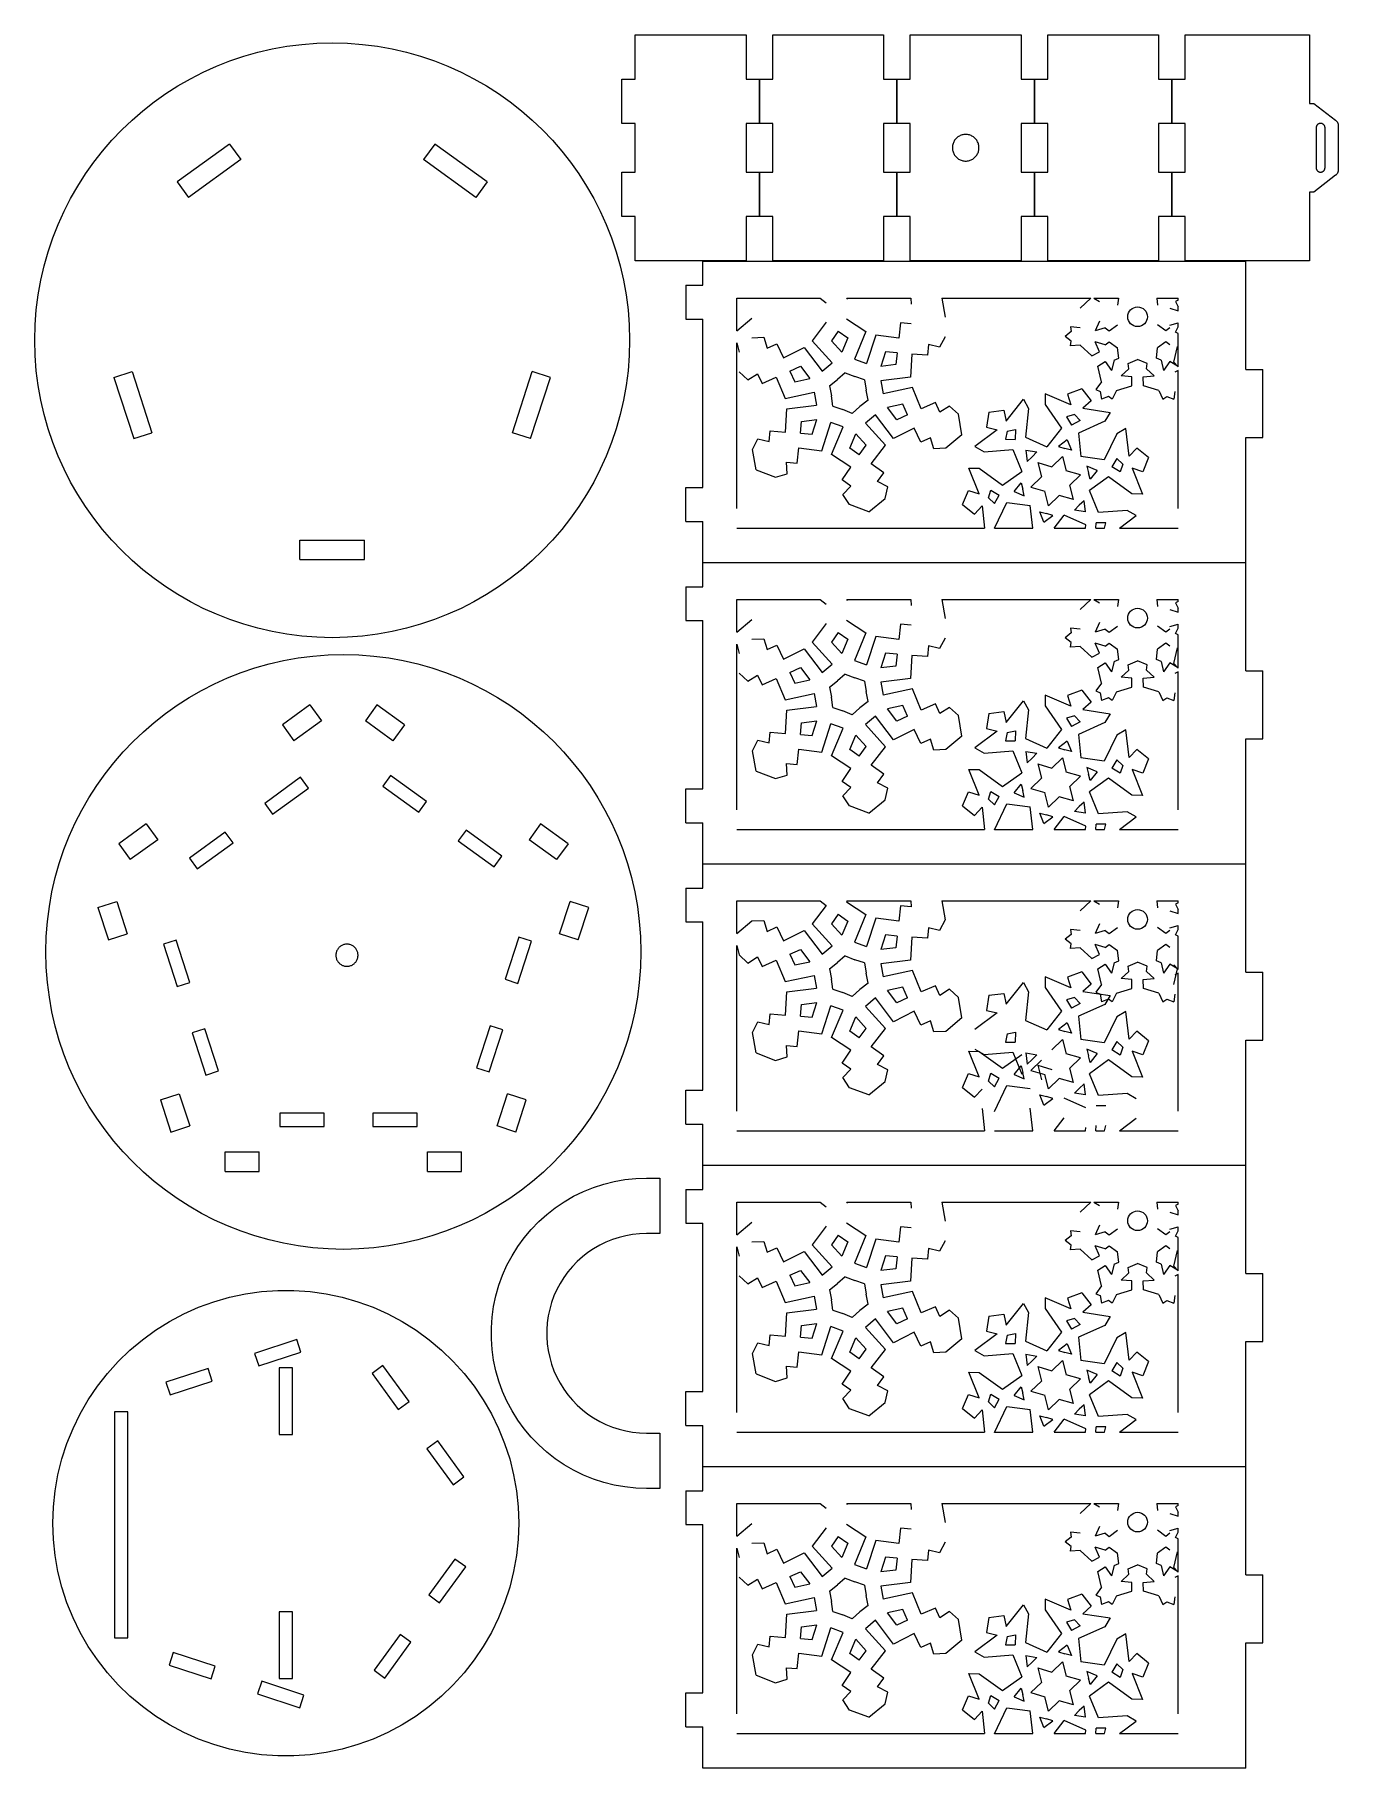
# Model space of a CAD drawing. Header units: centimetres. Extents: x -23 to 23, y -30.7 to 30.7.
import ezdxf

# ---------------------------------------------------------------- set-up
doc = ezdxf.new("R2010")
doc.units = ezdxf.units.CM
doc.header["$MEASUREMENT"] = 0
doc.layers.add('layer 1', color=7, linetype='Continuous')

msp = doc.modelspace()

# ---------------------------------------------------------------- linework, layer by layer
at = {"layer": 'layer 1', "color": 1, "lineweight": 9}
for points, knots in [([(-1.81384, 27.51841), (-1.81384, 27.51841), (-1.81384, 25.79337), (-1.81384, 25.79337), (-1.81384, 25.79337), (-1.81384, 25.79337), (-2.2843, 25.79337), (-2.2843, 25.79337), (-2.2843, 25.79337), (-2.2843, 25.79337), (-2.2843, 24.22515), (-2.2843, 24.22515), (-2.2843, 24.22515), (-2.2843, 24.22515), (-1.81384, 24.22515), (-1.81384, 24.22515), (-1.81384, 24.22515), (-1.81384, 24.22515), (-1.81384, 22.65693), (-1.81384, 22.65693), (-1.81384, 22.65693), (-1.81384, 22.65693), (2.10671, 22.65693), (2.10671, 22.65693), (2.10671, 22.65693), (2.10671, 22.65693), (2.10671, 24.22515), (2.10671, 24.22515), (2.10671, 24.22515), (2.10671, 24.22515), (2.57717, 24.22515), (2.57717, 24.22515), (2.57717, 24.22515), (2.57717, 24.22515), (2.57717, 25.79337), (2.57717, 25.79337), (2.57717, 25.79337), (2.57717, 25.79337), (2.10671, 25.79337), (2.10671, 25.79337), (2.10671, 25.79337), (2.10671, 25.79337), (2.10671, 27.51841), (2.10671, 27.51841), (2.10671, 27.51841), (2.10671, 27.51841), (2.57717, 27.51841), (2.57717, 27.51841), (2.57717, 27.51841), (2.57717, 27.51841), (2.57717, 29.08663), (2.57717, 29.08663), (2.57717, 29.08663), (2.57717, 29.08663), (2.10671, 29.08663), (2.10671, 29.08663), (2.10671, 29.08663), (2.10671, 29.08663), (2.10671, 30.65484), (2.10671, 30.65484), (2.10671, 30.65484), (2.10671, 30.65484), (-1.81384, 30.65484), (-1.81384, 30.65484), (-1.81384, 30.65484), (-1.81384, 30.65484), (-1.81384, 29.08663), (-1.81384, 29.08663), (-1.81384, 29.08663), (-1.81384, 29.08663), (-2.2843, 29.08663), (-2.2843, 29.08663), (-2.2843, 29.08663), (-2.2843, 29.08663), (-2.2843, 27.51841), (-2.2843, 27.51841), (-2.2843, 27.51841), (-2.2843, 27.51841), (-1.81384, 27.51841), (-1.81384, 27.51841)], [0, 0, 0, 0, 0.04761905, 0.04761905, 0.04761905, 0.04761905, 0.0952381, 0.0952381, 0.0952381, 0.0952381, 0.14285714, 0.14285714, 0.14285714, 0.14285714, 0.19047619, 0.19047619, 0.19047619, 0.19047619, 0.23809524, 0.23809524, 0.23809524, 0.23809524, 0.28571429, 0.28571429, 0.28571429, 0.28571429, 0.33333333, 0.33333333, 0.33333333, 0.33333333, 0.38095238, 0.38095238, 0.38095238, 0.38095238, 0.42857143, 0.42857143, 0.42857143, 0.42857143, 0.47619048, 0.47619048, 0.47619048, 0.47619048, 0.52380952, 0.52380952, 0.52380952, 0.52380952, 0.57142857, 0.57142857, 0.57142857, 0.57142857, 0.61904762, 0.61904762, 0.61904762, 0.61904762, 0.66666667, 0.66666667, 0.66666667, 0.66666667, 0.71428571, 0.71428571, 0.71428571, 0.71428571, 0.76190476, 0.76190476, 0.76190476, 0.76190476, 0.80952381, 0.80952381, 0.80952381, 0.80952381, 0.85714286, 0.85714286, 0.85714286, 0.85714286, 0.9047619, 0.9047619, 0.9047619, 0.9047619, 1, 1, 1, 1]), ([(3.04762, 27.51841), (3.04762, 27.51841), (3.04762, 25.79337), (3.04762, 25.79337), (3.04762, 25.79337), (3.04762, 25.79337), (2.57717, 25.79337), (2.57717, 25.79337), (2.57717, 25.79337), (2.57717, 25.79337), (2.57717, 24.22515), (2.57717, 24.22515), (2.57717, 24.22515), (2.57717, 24.22515), (3.04762, 24.22515), (3.04762, 24.22515), (3.04762, 24.22515), (3.04762, 24.22515), (3.04762, 22.65693), (3.04762, 22.65693), (3.04762, 22.65693), (3.04762, 22.65693), (6.96817, 22.65693), (6.96817, 22.65693), (6.96817, 22.65693), (6.96817, 22.65693), (6.96817, 24.22515), (6.96817, 24.22515), (6.96817, 24.22515), (6.96817, 24.22515), (7.43863, 24.22515), (7.43863, 24.22515), (7.43863, 24.22515), (7.43863, 24.22515), (7.43863, 25.79337), (7.43863, 25.79337), (7.43863, 25.79337), (7.43863, 25.79337), (6.96817, 25.79337), (6.96817, 25.79337), (6.96817, 25.79337), (6.96817, 25.79337), (6.96817, 27.51841), (6.96817, 27.51841), (6.96817, 27.51841), (6.96817, 27.51841), (7.43863, 27.51841), (7.43863, 27.51841), (7.43863, 27.51841), (7.43863, 27.51841), (7.43863, 29.08663), (7.43863, 29.08663), (7.43863, 29.08663), (7.43863, 29.08663), (6.96817, 29.08663), (6.96817, 29.08663), (6.96817, 29.08663), (6.96817, 29.08663), (6.96817, 30.65484), (6.96817, 30.65484), (6.96817, 30.65484), (6.96817, 30.65484), (3.04762, 30.65484), (3.04762, 30.65484), (3.04762, 30.65484), (3.04762, 30.65484), (3.04762, 29.08663), (3.04762, 29.08663), (3.04762, 29.08663), (3.04762, 29.08663), (2.57717, 29.08663), (2.57717, 29.08663), (2.57717, 29.08663), (2.57717, 29.08663), (2.57717, 27.51841), (2.57717, 27.51841), (2.57717, 27.51841), (2.57717, 27.51841), (3.04762, 27.51841), (3.04762, 27.51841)], [0, 0, 0, 0, 0.04761905, 0.04761905, 0.04761905, 0.04761905, 0.0952381, 0.0952381, 0.0952381, 0.0952381, 0.14285714, 0.14285714, 0.14285714, 0.14285714, 0.19047619, 0.19047619, 0.19047619, 0.19047619, 0.23809524, 0.23809524, 0.23809524, 0.23809524, 0.28571429, 0.28571429, 0.28571429, 0.28571429, 0.33333333, 0.33333333, 0.33333333, 0.33333333, 0.38095238, 0.38095238, 0.38095238, 0.38095238, 0.42857143, 0.42857143, 0.42857143, 0.42857143, 0.47619048, 0.47619048, 0.47619048, 0.47619048, 0.52380952, 0.52380952, 0.52380952, 0.52380952, 0.57142857, 0.57142857, 0.57142857, 0.57142857, 0.61904762, 0.61904762, 0.61904762, 0.61904762, 0.66666667, 0.66666667, 0.66666667, 0.66666667, 0.71428571, 0.71428571, 0.71428571, 0.71428571, 0.76190476, 0.76190476, 0.76190476, 0.76190476, 0.80952381, 0.80952381, 0.80952381, 0.80952381, 0.85714286, 0.85714286, 0.85714286, 0.85714286, 0.9047619, 0.9047619, 0.9047619, 0.9047619, 1, 1, 1, 1]), ([(7.90911, 27.51841), (7.90911, 27.51841), (7.90911, 25.79337), (7.90911, 25.79337), (7.90911, 25.79337), (7.90911, 25.79337), (7.43865, 25.79337), (7.43865, 25.79337), (7.43865, 25.79337), (7.43865, 25.79337), (7.43865, 24.22515), (7.43865, 24.22515), (7.43865, 24.22515), (7.43865, 24.22515), (7.90911, 24.22515), (7.90911, 24.22515), (7.90911, 24.22515), (7.90911, 24.22515), (7.90911, 22.65693), (7.90911, 22.65693), (7.90911, 22.65693), (7.90911, 22.65693), (11.82966, 22.65693), (11.82966, 22.65693), (11.82966, 22.65693), (11.82966, 22.65693), (11.82966, 24.22515), (11.82966, 24.22515), (11.82966, 24.22515), (11.82966, 24.22515), (12.30012, 24.22515), (12.30012, 24.22515), (12.30012, 24.22515), (12.30012, 24.22515), (12.30012, 25.79337), (12.30012, 25.79337), (12.30012, 25.79337), (12.30012, 25.79337), (11.82966, 25.79337), (11.82966, 25.79337), (11.82966, 25.79337), (11.82966, 25.79337), (11.82966, 27.51841), (11.82966, 27.51841), (11.82966, 27.51841), (11.82966, 27.51841), (12.30012, 27.51841), (12.30012, 27.51841), (12.30012, 27.51841), (12.30012, 27.51841), (12.30012, 29.08663), (12.30012, 29.08663), (12.30012, 29.08663), (12.30012, 29.08663), (11.82966, 29.08663), (11.82966, 29.08663), (11.82966, 29.08663), (11.82966, 29.08663), (11.82966, 30.65484), (11.82966, 30.65484), (11.82966, 30.65484), (11.82966, 30.65484), (7.90911, 30.65484), (7.90911, 30.65484), (7.90911, 30.65484), (7.90911, 30.65484), (7.90911, 29.08663), (7.90911, 29.08663), (7.90911, 29.08663), (7.90911, 29.08663), (7.43865, 29.08663), (7.43865, 29.08663), (7.43865, 29.08663), (7.43865, 29.08663), (7.43865, 27.51841), (7.43865, 27.51841), (7.43865, 27.51841), (7.43865, 27.51841), (7.90911, 27.51841), (7.90911, 27.51841)], [0, 0, 0, 0, 0.04761905, 0.04761905, 0.04761905, 0.04761905, 0.0952381, 0.0952381, 0.0952381, 0.0952381, 0.14285714, 0.14285714, 0.14285714, 0.14285714, 0.19047619, 0.19047619, 0.19047619, 0.19047619, 0.23809524, 0.23809524, 0.23809524, 0.23809524, 0.28571429, 0.28571429, 0.28571429, 0.28571429, 0.33333333, 0.33333333, 0.33333333, 0.33333333, 0.38095238, 0.38095238, 0.38095238, 0.38095238, 0.42857143, 0.42857143, 0.42857143, 0.42857143, 0.47619048, 0.47619048, 0.47619048, 0.47619048, 0.52380952, 0.52380952, 0.52380952, 0.52380952, 0.57142857, 0.57142857, 0.57142857, 0.57142857, 0.61904762, 0.61904762, 0.61904762, 0.61904762, 0.66666667, 0.66666667, 0.66666667, 0.66666667, 0.71428571, 0.71428571, 0.71428571, 0.71428571, 0.76190476, 0.76190476, 0.76190476, 0.76190476, 0.80952381, 0.80952381, 0.80952381, 0.80952381, 0.85714286, 0.85714286, 0.85714286, 0.85714286, 0.9047619, 0.9047619, 0.9047619, 0.9047619, 1, 1, 1, 1]), ([(12.77059, 27.51841), (12.77059, 27.51841), (12.77059, 25.79337), (12.77059, 25.79337), (12.77059, 25.79337), (12.77059, 25.79337), (12.30012, 25.79337), (12.30012, 25.79337), (12.30012, 25.79337), (12.30012, 25.79337), (12.30012, 24.22515), (12.30012, 24.22515), (12.30012, 24.22515), (12.30012, 24.22515), (12.77059, 24.22515), (12.77059, 24.22515), (12.77059, 24.22515), (12.77059, 24.22515), (12.77059, 22.65693), (12.77059, 22.65693), (12.77059, 22.65693), (12.77059, 22.65693), (16.69113, 22.65693), (16.69113, 22.65693), (16.69113, 22.65693), (16.69113, 22.65693), (16.69113, 24.22515), (16.69113, 24.22515), (16.69113, 24.22515), (16.69113, 24.22515), (17.1616, 24.22515), (17.1616, 24.22515), (17.1616, 24.22515), (17.1616, 24.22515), (17.1616, 25.79337), (17.1616, 25.79337), (17.1616, 25.79337), (17.1616, 25.79337), (16.69113, 25.79337), (16.69113, 25.79337), (16.69113, 25.79337), (16.69113, 25.79337), (16.69113, 27.51841), (16.69113, 27.51841), (16.69113, 27.51841), (16.69113, 27.51841), (17.1616, 27.51841), (17.1616, 27.51841), (17.1616, 27.51841), (17.1616, 27.51841), (17.1616, 29.08663), (17.1616, 29.08663), (17.1616, 29.08663), (17.1616, 29.08663), (16.69113, 29.08663), (16.69113, 29.08663), (16.69113, 29.08663), (16.69113, 29.08663), (16.69113, 30.65484), (16.69113, 30.65484), (16.69113, 30.65484), (16.69113, 30.65484), (12.77059, 30.65484), (12.77059, 30.65484), (12.77059, 30.65484), (12.77059, 30.65484), (12.77059, 29.08663), (12.77059, 29.08663), (12.77059, 29.08663), (12.77059, 29.08663), (12.30012, 29.08663), (12.30012, 29.08663), (12.30012, 29.08663), (12.30012, 29.08663), (12.30012, 27.51841), (12.30012, 27.51841), (12.30012, 27.51841), (12.30012, 27.51841), (12.77059, 27.51841), (12.77059, 27.51841)], [0, 0, 0, 0, 0.04761905, 0.04761905, 0.04761905, 0.04761905, 0.0952381, 0.0952381, 0.0952381, 0.0952381, 0.14285714, 0.14285714, 0.14285714, 0.14285714, 0.19047619, 0.19047619, 0.19047619, 0.19047619, 0.23809524, 0.23809524, 0.23809524, 0.23809524, 0.28571429, 0.28571429, 0.28571429, 0.28571429, 0.33333333, 0.33333333, 0.33333333, 0.33333333, 0.38095238, 0.38095238, 0.38095238, 0.38095238, 0.42857143, 0.42857143, 0.42857143, 0.42857143, 0.47619048, 0.47619048, 0.47619048, 0.47619048, 0.52380952, 0.52380952, 0.52380952, 0.52380952, 0.57142857, 0.57142857, 0.57142857, 0.57142857, 0.61904762, 0.61904762, 0.61904762, 0.61904762, 0.66666667, 0.66666667, 0.66666667, 0.66666667, 0.71428571, 0.71428571, 0.71428571, 0.71428571, 0.76190476, 0.76190476, 0.76190476, 0.76190476, 0.80952381, 0.80952381, 0.80952381, 0.80952381, 0.85714286, 0.85714286, 0.85714286, 0.85714286, 0.9047619, 0.9047619, 0.9047619, 0.9047619, 1, 1, 1, 1]), ([(17.63206, 27.51841), (17.63206, 27.51841), (17.63206, 25.79337), (17.63206, 25.79337), (17.63206, 25.79337), (17.63206, 25.79337), (17.1616, 25.79337), (17.1616, 25.79337), (17.1616, 25.79337), (17.1616, 25.79337), (17.1616, 24.22515), (17.1616, 24.22515), (17.1616, 24.22515), (17.1616, 24.22515), (17.63206, 24.22515), (17.63206, 24.22515), (17.63206, 24.22515), (17.63206, 24.22515), (17.63206, 22.65693), (17.63206, 22.65693), (17.63206, 22.65693), (17.63206, 22.65693), (22.02307, 22.65693), (22.02307, 22.65693), (22.02307, 22.65693), (22.02307, 22.65693), (22.02307, 25.08767), (22.02307, 25.08767), (22.02307, 25.08767), (22.02307, 25.08767), (22.17989, 25.08767), (22.17989, 25.08767), (22.17989, 25.08767), (22.17989, 25.08767), (22.94545, 25.68148), (22.94545, 25.68148), (22.94545, 25.68148), (22.94545, 25.68148), (22.95839, 25.69158), (22.95839, 25.69158), (22.95839, 25.69158), (22.95839, 25.69158), (22.97059, 25.70257), (22.97059, 25.70257), (22.97059, 25.70257), (22.97059, 25.70257), (22.98199, 25.71438), (22.98199, 25.71438), (22.98199, 25.71438), (22.98199, 25.71438), (22.99254, 25.72696), (22.99254, 25.72696), (22.99254, 25.72696), (22.99254, 25.72696), (23.0022, 25.74024), (23.0022, 25.74024), (23.0022, 25.74024), (23.0022, 25.74024), (23.01089, 25.75416), (23.01089, 25.75416), (23.01089, 25.75416), (23.01089, 25.75416), (23.01861, 25.76867), (23.01861, 25.76867), (23.01861, 25.76867), (23.01861, 25.76867), (23.02529, 25.78366), (23.02529, 25.78366), (23.02529, 25.78366), (23.02529, 25.78366), (23.0309, 25.79909), (23.0309, 25.79909), (23.0309, 25.79909), (23.0309, 25.79909), (23.03542, 25.81487), (23.03542, 25.81487), (23.03542, 25.81487), (23.03542, 25.81487), (23.03882, 25.83093), (23.03882, 25.83093), (23.03882, 25.83093), (23.03882, 25.83093), (23.04111, 25.84719), (23.04111, 25.84719), (23.04111, 25.84719), (23.04111, 25.84719), (23.04227, 25.86358), (23.04227, 25.86358), (23.04227, 25.86358), (23.04227, 25.86358), (23.04227, 27.44822), (23.04227, 27.44822), (23.04227, 27.44822), (23.04227, 27.44822), (23.04111, 27.46459), (23.04111, 27.46459), (23.04111, 27.46459), (23.04111, 27.46459), (23.03882, 27.48085), (23.03882, 27.48085), (23.03882, 27.48085), (23.03882, 27.48085), (23.03542, 27.49691), (23.03542, 27.49691), (23.03542, 27.49691), (23.03542, 27.49691), (23.0309, 27.51268), (23.0309, 27.51268), (23.0309, 27.51268), (23.0309, 27.51268), (23.02529, 27.52812), (23.02529, 27.52812), (23.02529, 27.52812), (23.02529, 27.52812), (23.01861, 27.54312), (23.01861, 27.54312), (23.01861, 27.54312), (23.01861, 27.54312), (23.01089, 27.55761), (23.01089, 27.55761), (23.01089, 27.55761), (23.01089, 27.55761), (23.0022, 27.57154), (23.0022, 27.57154), (23.0022, 27.57154), (23.0022, 27.57154), (22.99254, 27.58482), (22.99254, 27.58482), (22.99254, 27.58482), (22.99254, 27.58482), (22.98199, 27.5974), (22.98199, 27.5974), (22.98199, 27.5974), (22.98199, 27.5974), (22.97059, 27.60921), (22.97059, 27.60921), (22.97059, 27.60921), (22.97059, 27.60921), (22.95839, 27.6202), (22.95839, 27.6202), (22.95839, 27.6202), (22.95839, 27.6202), (22.94545, 27.6303), (22.94545, 27.6303), (22.94545, 27.6303), (22.94545, 27.6303), (22.17989, 28.22411), (22.17989, 28.22411), (22.17989, 28.22411), (22.17989, 28.22411), (22.02307, 28.22411), (22.02307, 28.22411), (22.02307, 28.22411), (22.02307, 28.22411), (22.02307, 30.65484), (22.02307, 30.65484), (22.02307, 30.65484), (22.02307, 30.65484), (17.63206, 30.65484), (17.63206, 30.65484), (17.63206, 30.65484), (17.63206, 30.65484), (17.63206, 29.08663), (17.63206, 29.08663), (17.63206, 29.08663), (17.63206, 29.08663), (17.1616, 29.08663), (17.1616, 29.08663), (17.1616, 29.08663), (17.1616, 29.08663), (17.1616, 27.51841), (17.1616, 27.51841), (17.1616, 27.51841), (17.1616, 27.51841), (17.63206, 27.51841), (17.63206, 27.51841)], [0, 0, 0, 0, 0.02222222, 0.02222222, 0.02222222, 0.02222222, 0.04444444, 0.04444444, 0.04444444, 0.04444444, 0.06666667, 0.06666667, 0.06666667, 0.06666667, 0.08888889, 0.08888889, 0.08888889, 0.08888889, 0.11111111, 0.11111111, 0.11111111, 0.11111111, 0.13333333, 0.13333333, 0.13333333, 0.13333333, 0.15555556, 0.15555556, 0.15555556, 0.15555556, 0.17777778, 0.17777778, 0.17777778, 0.17777778, 0.2, 0.2, 0.2, 0.2, 0.22222222, 0.22222222, 0.22222222, 0.22222222, 0.24444444, 0.24444444, 0.24444444, 0.24444444, 0.26666667, 0.26666667, 0.26666667, 0.26666667, 0.28888889, 0.28888889, 0.28888889, 0.28888889, 0.31111111, 0.31111111, 0.31111111, 0.31111111, 0.33333333, 0.33333333, 0.33333333, 0.33333333, 0.35555556, 0.35555556, 0.35555556, 0.35555556, 0.37777778, 0.37777778, 0.37777778, 0.37777778, 0.4, 0.4, 0.4, 0.4, 0.42222222, 0.42222222, 0.42222222, 0.42222222, 0.44444444, 0.44444444, 0.44444444, 0.44444444, 0.46666667, 0.46666667, 0.46666667, 0.46666667, 0.48888889, 0.48888889, 0.48888889, 0.48888889, 0.51111111, 0.51111111, 0.51111111, 0.51111111, 0.53333333, 0.53333333, 0.53333333, 0.53333333, 0.55555556, 0.55555556, 0.55555556, 0.55555556, 0.57777778, 0.57777778, 0.57777778, 0.57777778, 0.6, 0.6, 0.6, 0.6, 0.62222222, 0.62222222, 0.62222222, 0.62222222, 0.64444444, 0.64444444, 0.64444444, 0.64444444, 0.66666667, 0.66666667, 0.66666667, 0.66666667, 0.68888889, 0.68888889, 0.68888889, 0.68888889, 0.71111111, 0.71111111, 0.71111111, 0.71111111, 0.73333333, 0.73333333, 0.73333333, 0.73333333, 0.75555556, 0.75555556, 0.75555556, 0.75555556, 0.77777778, 0.77777778, 0.77777778, 0.77777778, 0.8, 0.8, 0.8, 0.8, 0.82222222, 0.82222222, 0.82222222, 0.82222222, 0.84444444, 0.84444444, 0.84444444, 0.84444444, 0.86666667, 0.86666667, 0.86666667, 0.86666667, 0.88888889, 0.88888889, 0.88888889, 0.88888889, 0.91111111, 0.91111111, 0.91111111, 0.91111111, 0.93333333, 0.93333333, 0.93333333, 0.93333333, 0.95555556, 0.95555556, 0.95555556, 0.95555556, 1, 1, 1, 1]), ([(-2.01068, 19.84749), (-2.01067, 19.847), (-2.01067, 19.84957), (-2.01067, 19.84957), (-2.01067, 19.84957), (-2.01067, 25.65631), (-6.71973, 30.36537), (-12.52646, 30.36537), (-12.52646, 30.36537), (-18.33319, 30.36537), (-23.04225, 25.65631), (-23.04225, 19.84957), (-23.04225, 19.84957), (-23.04225, 19.84957), (-23.04225, 19.847), (-23.04225, 19.847), (-23.04225, 19.847), (-23.04225, 19.84796), (-23.04225, 19.84539), (-23.04225, 19.84539), (-23.04225, 19.84539), (-23.04225, 14.03867), (-18.33319, 9.32961), (-12.52646, 9.32961), (-12.52646, 9.32961), (-6.71973, 9.32961), (-2.01067, 14.03867), (-2.01067, 19.84539), (-2.01067, 19.84539), (-2.01067, 19.84539), (-2.01067, 19.84796), (-2.01067, 19.84796), (-2.01067, 19.84796), (-2.01067, 19.84796), (-2.01068, 19.84749), (-2.01068, 19.84749)], [0, 0, 0, 0, 0.1, 0.1, 0.1, 0.1, 0.2, 0.2, 0.2, 0.2, 0.3, 0.3, 0.3, 0.3, 0.4, 0.4, 0.4, 0.4, 0.5, 0.5, 0.5, 0.5, 0.6, 0.6, 0.6, 0.6, 0.7, 0.7, 0.7, 0.7, 0.8, 0.8, 0.8, 0.8, 1, 1, 1, 1]), ([(9.3992, 26.67231), (9.3992, 26.67231), (9.40149, 26.70507), (9.40149, 26.70507), (9.40149, 26.70507), (9.40149, 26.70507), (9.40607, 26.73759), (9.40607, 26.73759), (9.40607, 26.73759), (9.40607, 26.73759), (9.41289, 26.76971), (9.41289, 26.76971), (9.41289, 26.76971), (9.41289, 26.76971), (9.42194, 26.80128), (9.42194, 26.80128), (9.42194, 26.80128), (9.42194, 26.80128), (9.43318, 26.83213), (9.43318, 26.83213), (9.43318, 26.83213), (9.43318, 26.83213), (9.44653, 26.86213), (9.44653, 26.86213), (9.44653, 26.86213), (9.44653, 26.86213), (9.46195, 26.89112), (9.46195, 26.89112), (9.46195, 26.89112), (9.46195, 26.89112), (9.47935, 26.91897), (9.47935, 26.91897), (9.47935, 26.91897), (9.47935, 26.91897), (9.49866, 26.94554), (9.49866, 26.94554), (9.49866, 26.94554), (9.49866, 26.94554), (9.51977, 26.97069), (9.51977, 26.97069), (9.51977, 26.97069), (9.51977, 26.97069), (9.54257, 26.99431), (9.54257, 26.99431), (9.54257, 26.99431), (9.54257, 26.99431), (9.56697, 27.01628), (9.56697, 27.01628), (9.56697, 27.01628), (9.56697, 27.01628), (9.59284, 27.03651), (9.59284, 27.03651), (9.59284, 27.03651), (9.59284, 27.03651), (9.62007, 27.05488), (9.62007, 27.05488), (9.62007, 27.05488), (9.62007, 27.05488), (9.64852, 27.07128), (9.64852, 27.07128), (9.64852, 27.07128), (9.64852, 27.07128), (9.67803, 27.08567), (9.67803, 27.08567), (9.67803, 27.08567), (9.67803, 27.08567), (9.70848, 27.09799), (9.70848, 27.09799), (9.70848, 27.09799), (9.70848, 27.09799), (9.73971, 27.10813), (9.73971, 27.10813), (9.73971, 27.10813), (9.73971, 27.10813), (9.77157, 27.11607), (9.77157, 27.11607), (9.77157, 27.11607), (9.77157, 27.11607), (9.80391, 27.12178), (9.80391, 27.12178), (9.80391, 27.12178), (9.80391, 27.12178), (9.83656, 27.12521), (9.83656, 27.12521), (9.83656, 27.12521), (9.83656, 27.12521), (9.86938, 27.12635), (9.86938, 27.12635), (9.86938, 27.12635), (9.86938, 27.12635), (9.90221, 27.12521), (9.90221, 27.12521), (9.90221, 27.12521), (9.90221, 27.12521), (9.93486, 27.12178), (9.93486, 27.12178), (9.93486, 27.12178), (9.93486, 27.12178), (9.96719, 27.11607), (9.96719, 27.11607), (9.96719, 27.11607), (9.96719, 27.11607), (9.99906, 27.10813), (9.99906, 27.10813), (9.99906, 27.10813), (9.99906, 27.10813), (10.0303, 27.09799), (10.0303, 27.09799), (10.0303, 27.09799), (10.0303, 27.09799), (10.06074, 27.08567), (10.06074, 27.08567), (10.06074, 27.08567), (10.06074, 27.08567), (10.09025, 27.07128), (10.09025, 27.07128), (10.09025, 27.07128), (10.09025, 27.07128), (10.1187, 27.05488), (10.1187, 27.05488), (10.1187, 27.05488), (10.1187, 27.05488), (10.14592, 27.03651), (10.14592, 27.03651), (10.14592, 27.03651), (10.14592, 27.03651), (10.1718, 27.01628), (10.1718, 27.01628), (10.1718, 27.01628), (10.1718, 27.01628), (10.1962, 26.99431), (10.1962, 26.99431), (10.1962, 26.99431), (10.1962, 26.99431), (10.219, 26.97069), (10.219, 26.97069), (10.219, 26.97069), (10.219, 26.97069), (10.24011, 26.94554), (10.24011, 26.94554), (10.24011, 26.94554), (10.24011, 26.94554), (10.25942, 26.91897), (10.25942, 26.91897), (10.25942, 26.91897), (10.25942, 26.91897), (10.27682, 26.89112), (10.27682, 26.89112), (10.27682, 26.89112), (10.27682, 26.89112), (10.29224, 26.86213), (10.29224, 26.86213), (10.29224, 26.86213), (10.29224, 26.86213), (10.3056, 26.83213), (10.3056, 26.83213), (10.3056, 26.83213), (10.3056, 26.83213), (10.31683, 26.80128), (10.31683, 26.80128), (10.31683, 26.80128), (10.31683, 26.80128), (10.32588, 26.76971), (10.32588, 26.76971), (10.32588, 26.76971), (10.32588, 26.76971), (10.3327, 26.73759), (10.3327, 26.73759), (10.3327, 26.73759), (10.3327, 26.73759), (10.33728, 26.70507), (10.33728, 26.70507), (10.33728, 26.70507), (10.33728, 26.70507), (10.33957, 26.67231), (10.33957, 26.67231), (10.33957, 26.67231), (10.33957, 26.67231), (10.33957, 26.63947), (10.33957, 26.63947), (10.33957, 26.63947), (10.33957, 26.63947), (10.33728, 26.60671), (10.33728, 26.60671), (10.33728, 26.60671), (10.33728, 26.60671), (10.3327, 26.5742), (10.3327, 26.5742), (10.3327, 26.5742), (10.3327, 26.5742), (10.32588, 26.54207), (10.32588, 26.54207), (10.32588, 26.54207), (10.32588, 26.54207), (10.31683, 26.51052), (10.31683, 26.51052), (10.31683, 26.51052), (10.31683, 26.51052), (10.3056, 26.47965), (10.3056, 26.47965), (10.3056, 26.47965), (10.3056, 26.47965), (10.29224, 26.44965), (10.29224, 26.44965), (10.29224, 26.44965), (10.29224, 26.44965), (10.27682, 26.42066), (10.27682, 26.42066), (10.27682, 26.42066), (10.27682, 26.42066), (10.25942, 26.3928), (10.25942, 26.3928), (10.25942, 26.3928), (10.25942, 26.3928), (10.24011, 26.36624), (10.24011, 26.36624), (10.24011, 26.36624), (10.24011, 26.36624), (10.219, 26.34109), (10.219, 26.34109), (10.219, 26.34109), (10.219, 26.34109), (10.1962, 26.31747), (10.1962, 26.31747), (10.1962, 26.31747), (10.1962, 26.31747), (10.1718, 26.2955), (10.1718, 26.2955), (10.1718, 26.2955), (10.1718, 26.2955), (10.14592, 26.27528), (10.14592, 26.27528), (10.14592, 26.27528), (10.14592, 26.27528), (10.1187, 26.25692), (10.1187, 26.25692), (10.1187, 26.25692), (10.1187, 26.25692), (10.09025, 26.2405), (10.09025, 26.2405), (10.09025, 26.2405), (10.09025, 26.2405), (10.06074, 26.2261), (10.06074, 26.2261), (10.06074, 26.2261), (10.06074, 26.2261), (10.0303, 26.21379), (10.0303, 26.21379), (10.0303, 26.21379), (10.0303, 26.21379), (9.99906, 26.20365), (9.99906, 26.20365), (9.99906, 26.20365), (9.99906, 26.20365), (9.96719, 26.19571), (9.96719, 26.19571), (9.96719, 26.19571), (9.96719, 26.19571), (9.93486, 26.19), (9.93486, 26.19), (9.93486, 26.19), (9.93486, 26.19), (9.90221, 26.18657), (9.90221, 26.18657), (9.90221, 26.18657), (9.90221, 26.18657), (9.86938, 26.18542), (9.86938, 26.18542), (9.86938, 26.18542), (9.86938, 26.18542), (9.83656, 26.18657), (9.83656, 26.18657), (9.83656, 26.18657), (9.83656, 26.18657), (9.80391, 26.19), (9.80391, 26.19), (9.80391, 26.19), (9.80391, 26.19), (9.77157, 26.19571), (9.77157, 26.19571), (9.77157, 26.19571), (9.77157, 26.19571), (9.73971, 26.20365), (9.73971, 26.20365), (9.73971, 26.20365), (9.73971, 26.20365), (9.70848, 26.21379), (9.70848, 26.21379), (9.70848, 26.21379), (9.70848, 26.21379), (9.67803, 26.2261), (9.67803, 26.2261), (9.67803, 26.2261), (9.67803, 26.2261), (9.64852, 26.2405), (9.64852, 26.2405), (9.64852, 26.2405), (9.64852, 26.2405), (9.62007, 26.25692), (9.62007, 26.25692), (9.62007, 26.25692), (9.62007, 26.25692), (9.59284, 26.27528), (9.59284, 26.27528), (9.59284, 26.27528), (9.59284, 26.27528), (9.56697, 26.2955), (9.56697, 26.2955), (9.56697, 26.2955), (9.56697, 26.2955), (9.54257, 26.31747), (9.54257, 26.31747), (9.54257, 26.31747), (9.54257, 26.31747), (9.51977, 26.34109), (9.51977, 26.34109), (9.51977, 26.34109), (9.51977, 26.34109), (9.49866, 26.36624), (9.49866, 26.36624), (9.49866, 26.36624), (9.49866, 26.36624), (9.47935, 26.3928), (9.47935, 26.3928), (9.47935, 26.3928), (9.47935, 26.3928), (9.46195, 26.42066), (9.46195, 26.42066), (9.46195, 26.42066), (9.46195, 26.42066), (9.44653, 26.44965), (9.44653, 26.44965), (9.44653, 26.44965), (9.44653, 26.44965), (9.43318, 26.47965), (9.43318, 26.47965), (9.43318, 26.47965), (9.43318, 26.47965), (9.42194, 26.51052), (9.42194, 26.51052), (9.42194, 26.51052), (9.42194, 26.51052), (9.41289, 26.54207), (9.41289, 26.54207), (9.41289, 26.54207), (9.41289, 26.54207), (9.40607, 26.5742), (9.40607, 26.5742), (9.40607, 26.5742), (9.40607, 26.5742), (9.40149, 26.60671), (9.40149, 26.60671), (9.40149, 26.60671), (9.40149, 26.60671), (9.3992, 26.63947), (9.3992, 26.63947), (9.3992, 26.63947), (9.3992, 26.63947), (9.3992, 26.67231), (9.3992, 26.67231)], [0, 0, 0, 0, 0.01098901, 0.01098901, 0.01098901, 0.01098901, 0.02197802, 0.02197802, 0.02197802, 0.02197802, 0.03296703, 0.03296703, 0.03296703, 0.03296703, 0.04395604, 0.04395604, 0.04395604, 0.04395604, 0.05494505, 0.05494505, 0.05494505, 0.05494505, 0.06593407, 0.06593407, 0.06593407, 0.06593407, 0.07692308, 0.07692308, 0.07692308, 0.07692308, 0.08791209, 0.08791209, 0.08791209, 0.08791209, 0.0989011, 0.0989011, 0.0989011, 0.0989011, 0.10989011, 0.10989011, 0.10989011, 0.10989011, 0.12087912, 0.12087912, 0.12087912, 0.12087912, 0.13186813, 0.13186813, 0.13186813, 0.13186813, 0.14285714, 0.14285714, 0.14285714, 0.14285714, 0.15384615, 0.15384615, 0.15384615, 0.15384615, 0.16483516, 0.16483516, 0.16483516, 0.16483516, 0.17582418, 0.17582418, 0.17582418, 0.17582418, 0.18681319, 0.18681319, 0.18681319, 0.18681319, 0.1978022, 0.1978022, 0.1978022, 0.1978022, 0.20879121, 0.20879121, 0.20879121, 0.20879121, 0.21978022, 0.21978022, 0.21978022, 0.21978022, 0.23076923, 0.23076923, 0.23076923, 0.23076923, 0.24175824, 0.24175824, 0.24175824, 0.24175824, 0.25274725, 0.25274725, 0.25274725, 0.25274725, 0.26373626, 0.26373626, 0.26373626, 0.26373626, 0.27472527, 0.27472527, 0.27472527, 0.27472527, 0.28571429, 0.28571429, 0.28571429, 0.28571429, 0.2967033, 0.2967033, 0.2967033, 0.2967033, 0.30769231, 0.30769231, 0.30769231, 0.30769231, 0.31868132, 0.31868132, 0.31868132, 0.31868132, 0.32967033, 0.32967033, 0.32967033, 0.32967033, 0.34065934, 0.34065934, 0.34065934, 0.34065934, 0.35164835, 0.35164835, 0.35164835, 0.35164835, 0.36263736, 0.36263736, 0.36263736, 0.36263736, 0.37362637, 0.37362637, 0.37362637, 0.37362637, 0.38461538, 0.38461538, 0.38461538, 0.38461538, 0.3956044, 0.3956044, 0.3956044, 0.3956044, 0.40659341, 0.40659341, 0.40659341, 0.40659341, 0.41758242, 0.41758242, 0.41758242, 0.41758242, 0.42857143, 0.42857143, 0.42857143, 0.42857143, 0.43956044, 0.43956044, 0.43956044, 0.43956044, 0.45054945, 0.45054945, 0.45054945, 0.45054945, 0.46153846, 0.46153846, 0.46153846, 0.46153846, 0.47252747, 0.47252747, 0.47252747, 0.47252747, 0.48351648, 0.48351648, 0.48351648, 0.48351648, 0.49450549, 0.49450549, 0.49450549, 0.49450549, 0.50549451, 0.50549451, 0.50549451, 0.50549451, 0.51648352, 0.51648352, 0.51648352, 0.51648352, 0.52747253, 0.52747253, 0.52747253, 0.52747253, 0.53846154, 0.53846154, 0.53846154, 0.53846154, 0.54945055, 0.54945055, 0.54945055, 0.54945055, 0.56043956, 0.56043956, 0.56043956, 0.56043956, 0.57142857, 0.57142857, 0.57142857, 0.57142857, 0.58241758, 0.58241758, 0.58241758, 0.58241758, 0.59340659, 0.59340659, 0.59340659, 0.59340659, 0.6043956, 0.6043956, 0.6043956, 0.6043956, 0.61538462, 0.61538462, 0.61538462, 0.61538462, 0.62637363, 0.62637363, 0.62637363, 0.62637363, 0.63736264, 0.63736264, 0.63736264, 0.63736264, 0.64835165, 0.64835165, 0.64835165, 0.64835165, 0.65934066, 0.65934066, 0.65934066, 0.65934066, 0.67032967, 0.67032967, 0.67032967, 0.67032967, 0.68131868, 0.68131868, 0.68131868, 0.68131868, 0.69230769, 0.69230769, 0.69230769, 0.69230769, 0.7032967, 0.7032967, 0.7032967, 0.7032967, 0.71428571, 0.71428571, 0.71428571, 0.71428571, 0.72527473, 0.72527473, 0.72527473, 0.72527473, 0.73626374, 0.73626374, 0.73626374, 0.73626374, 0.74725275, 0.74725275, 0.74725275, 0.74725275, 0.75824176, 0.75824176, 0.75824176, 0.75824176, 0.76923077, 0.76923077, 0.76923077, 0.76923077, 0.78021978, 0.78021978, 0.78021978, 0.78021978, 0.79120879, 0.79120879, 0.79120879, 0.79120879, 0.8021978, 0.8021978, 0.8021978, 0.8021978, 0.81318681, 0.81318681, 0.81318681, 0.81318681, 0.82417582, 0.82417582, 0.82417582, 0.82417582, 0.83516484, 0.83516484, 0.83516484, 0.83516484, 0.84615385, 0.84615385, 0.84615385, 0.84615385, 0.85714286, 0.85714286, 0.85714286, 0.85714286, 0.86813187, 0.86813187, 0.86813187, 0.86813187, 0.87912088, 0.87912088, 0.87912088, 0.87912088, 0.89010989, 0.89010989, 0.89010989, 0.89010989, 0.9010989, 0.9010989, 0.9010989, 0.9010989, 0.91208791, 0.91208791, 0.91208791, 0.91208791, 0.92307692, 0.92307692, 0.92307692, 0.92307692, 0.93406593, 0.93406593, 0.93406593, 0.93406593, 0.94505495, 0.94505495, 0.94505495, 0.94505495, 0.95604396, 0.95604396, 0.95604396, 0.95604396, 0.96703297, 0.96703297, 0.96703297, 0.96703297, 0.97802198, 0.97802198, 0.97802198, 0.97802198, 1, 1, 1, 1]), ([(22.2584, 27.36706), (22.2584, 27.36706), (22.25918, 27.37797), (22.25918, 27.37797), (22.25918, 27.37797), (22.25918, 27.37797), (22.26072, 27.38883), (22.26072, 27.38883), (22.26072, 27.38883), (22.26072, 27.38883), (22.26301, 27.39952), (22.26301, 27.39952), (22.26301, 27.39952), (22.26301, 27.39952), (22.26604, 27.41004), (22.26604, 27.41004), (22.26604, 27.41004), (22.26604, 27.41004), (22.26977, 27.42033), (22.26977, 27.42033), (22.26977, 27.42033), (22.26977, 27.42033), (22.27422, 27.43034), (22.27422, 27.43034), (22.27422, 27.43034), (22.27422, 27.43034), (22.27937, 27.44), (22.27937, 27.44), (22.27937, 27.44), (22.27937, 27.44), (22.28517, 27.44928), (22.28517, 27.44928), (22.28517, 27.44928), (22.28517, 27.44928), (22.2916, 27.45814), (22.2916, 27.45814), (22.2916, 27.45814), (22.2916, 27.45814), (22.29864, 27.46652), (22.29864, 27.46652), (22.29864, 27.46652), (22.29864, 27.46652), (22.30623, 27.47439), (22.30623, 27.47439), (22.30623, 27.47439), (22.30623, 27.47439), (22.31437, 27.48173), (22.31437, 27.48173), (22.31437, 27.48173), (22.31437, 27.48173), (22.32299, 27.48846), (22.32299, 27.48846), (22.32299, 27.48846), (22.32299, 27.48846), (22.33207, 27.49459), (22.33207, 27.49459), (22.33207, 27.49459), (22.33207, 27.49459), (22.34155, 27.50004), (22.34155, 27.50004), (22.34155, 27.50004), (22.34155, 27.50004), (22.35139, 27.50486), (22.35139, 27.50486), (22.35139, 27.50486), (22.35139, 27.50486), (22.36154, 27.50897), (22.36154, 27.50897), (22.36154, 27.50897), (22.36154, 27.50897), (22.37195, 27.51237), (22.37195, 27.51237), (22.37195, 27.51237), (22.37195, 27.51237), (22.38257, 27.51499), (22.38257, 27.51499), (22.38257, 27.51499), (22.38257, 27.51499), (22.39334, 27.5169), (22.39334, 27.5169), (22.39334, 27.5169), (22.39334, 27.5169), (22.40424, 27.51806), (22.40424, 27.51806), (22.40424, 27.51806), (22.40424, 27.51806), (22.41517, 27.51847), (22.41517, 27.51847), (22.41517, 27.51847), (22.41517, 27.51847), (22.42612, 27.51806), (22.42612, 27.51806), (22.42612, 27.51806), (22.42612, 27.51806), (22.437, 27.5169), (22.437, 27.5169), (22.437, 27.5169), (22.437, 27.5169), (22.44778, 27.51499), (22.44778, 27.51499), (22.44778, 27.51499), (22.44778, 27.51499), (22.45841, 27.51237), (22.45841, 27.51237), (22.45841, 27.51237), (22.45841, 27.51237), (22.46881, 27.50897), (22.46881, 27.50897), (22.46881, 27.50897), (22.46881, 27.50897), (22.47895, 27.50486), (22.47895, 27.50486), (22.47895, 27.50486), (22.47895, 27.50486), (22.4888, 27.50004), (22.4888, 27.50004), (22.4888, 27.50004), (22.4888, 27.50004), (22.49827, 27.49459), (22.49827, 27.49459), (22.49827, 27.49459), (22.49827, 27.49459), (22.50735, 27.48846), (22.50735, 27.48846), (22.50735, 27.48846), (22.50735, 27.48846), (22.51598, 27.48173), (22.51598, 27.48173), (22.51598, 27.48173), (22.51598, 27.48173), (22.52412, 27.47439), (22.52412, 27.47439), (22.52412, 27.47439), (22.52412, 27.47439), (22.53171, 27.46652), (22.53171, 27.46652), (22.53171, 27.46652), (22.53171, 27.46652), (22.53875, 27.45814), (22.53875, 27.45814), (22.53875, 27.45814), (22.53875, 27.45814), (22.54518, 27.44928), (22.54518, 27.44928), (22.54518, 27.44928), (22.54518, 27.44928), (22.55098, 27.44), (22.55098, 27.44), (22.55098, 27.44), (22.55098, 27.44), (22.55613, 27.43034), (22.55613, 27.43034), (22.55613, 27.43034), (22.55613, 27.43034), (22.56058, 27.42033), (22.56058, 27.42033), (22.56058, 27.42033), (22.56058, 27.42033), (22.56431, 27.41004), (22.56431, 27.41004), (22.56431, 27.41004), (22.56431, 27.41004), (22.56734, 27.39952), (22.56734, 27.39952), (22.56734, 27.39952), (22.56734, 27.39952), (22.56963, 27.38883), (22.56963, 27.38883), (22.56963, 27.38883), (22.56963, 27.38883), (22.57116, 27.37797), (22.57116, 27.37797), (22.57116, 27.37797), (22.57116, 27.37797), (22.57192, 27.36706), (22.57192, 27.36706), (22.57192, 27.36706), (22.57192, 27.36706), (22.57192, 25.94472), (22.57192, 25.94472), (22.57192, 25.94472), (22.57192, 25.94472), (22.57116, 25.9338), (22.57116, 25.9338), (22.57116, 25.9338), (22.57116, 25.9338), (22.56963, 25.92297), (22.56963, 25.92297), (22.56963, 25.92297), (22.56963, 25.92297), (22.56734, 25.91226), (22.56734, 25.91226), (22.56734, 25.91226), (22.56734, 25.91226), (22.56431, 25.90173), (22.56431, 25.90173), (22.56431, 25.90173), (22.56431, 25.90173), (22.56058, 25.89145), (22.56058, 25.89145), (22.56058, 25.89145), (22.56058, 25.89145), (22.55613, 25.88144), (22.55613, 25.88144), (22.55613, 25.88144), (22.55613, 25.88144), (22.55098, 25.87178), (22.55098, 25.87178), (22.55098, 25.87178), (22.55098, 25.87178), (22.54518, 25.8625), (22.54518, 25.8625), (22.54518, 25.8625), (22.54518, 25.8625), (22.53875, 25.85365), (22.53875, 25.85365), (22.53875, 25.85365), (22.53875, 25.85365), (22.53171, 25.84526), (22.53171, 25.84526), (22.53171, 25.84526), (22.53171, 25.84526), (22.52412, 25.83739), (22.52412, 25.83739), (22.52412, 25.83739), (22.52412, 25.83739), (22.51598, 25.83007), (22.51598, 25.83007), (22.51598, 25.83007), (22.51598, 25.83007), (22.50735, 25.82332), (22.50735, 25.82332), (22.50735, 25.82332), (22.50735, 25.82332), (22.49827, 25.81721), (22.49827, 25.81721), (22.49827, 25.81721), (22.49827, 25.81721), (22.4888, 25.81173), (22.4888, 25.81173), (22.4888, 25.81173), (22.4888, 25.81173), (22.47895, 25.80693), (22.47895, 25.80693), (22.47895, 25.80693), (22.47895, 25.80693), (22.46881, 25.80283), (22.46881, 25.80283), (22.46881, 25.80283), (22.46881, 25.80283), (22.45841, 25.79942), (22.45841, 25.79942), (22.45841, 25.79942), (22.45841, 25.79942), (22.44778, 25.7968), (22.44778, 25.7968), (22.44778, 25.7968), (22.44778, 25.7968), (22.437, 25.79489), (22.437, 25.79489), (22.437, 25.79489), (22.437, 25.79489), (22.42612, 25.79373), (22.42612, 25.79373), (22.42612, 25.79373), (22.42612, 25.79373), (22.41517, 25.79332), (22.41517, 25.79332), (22.41517, 25.79332), (22.41517, 25.79332), (22.40424, 25.79373), (22.40424, 25.79373), (22.40424, 25.79373), (22.40424, 25.79373), (22.39334, 25.79489), (22.39334, 25.79489), (22.39334, 25.79489), (22.39334, 25.79489), (22.38257, 25.7968), (22.38257, 25.7968), (22.38257, 25.7968), (22.38257, 25.7968), (22.37195, 25.79942), (22.37195, 25.79942), (22.37195, 25.79942), (22.37195, 25.79942), (22.36154, 25.80283), (22.36154, 25.80283), (22.36154, 25.80283), (22.36154, 25.80283), (22.35139, 25.80693), (22.35139, 25.80693), (22.35139, 25.80693), (22.35139, 25.80693), (22.34155, 25.81173), (22.34155, 25.81173), (22.34155, 25.81173), (22.34155, 25.81173), (22.33207, 25.81721), (22.33207, 25.81721), (22.33207, 25.81721), (22.33207, 25.81721), (22.32299, 25.82332), (22.32299, 25.82332), (22.32299, 25.82332), (22.32299, 25.82332), (22.31437, 25.83007), (22.31437, 25.83007), (22.31437, 25.83007), (22.31437, 25.83007), (22.30623, 25.83739), (22.30623, 25.83739), (22.30623, 25.83739), (22.30623, 25.83739), (22.29864, 25.84526), (22.29864, 25.84526), (22.29864, 25.84526), (22.29864, 25.84526), (22.2916, 25.85365), (22.2916, 25.85365), (22.2916, 25.85365), (22.2916, 25.85365), (22.28517, 25.8625), (22.28517, 25.8625), (22.28517, 25.8625), (22.28517, 25.8625), (22.27937, 25.87178), (22.27937, 25.87178), (22.27937, 25.87178), (22.27937, 25.87178), (22.27422, 25.88144), (22.27422, 25.88144), (22.27422, 25.88144), (22.27422, 25.88144), (22.26977, 25.89145), (22.26977, 25.89145), (22.26977, 25.89145), (22.26977, 25.89145), (22.26604, 25.90173), (22.26604, 25.90173), (22.26604, 25.90173), (22.26604, 25.90173), (22.26301, 25.91226), (22.26301, 25.91226), (22.26301, 25.91226), (22.26301, 25.91226), (22.26072, 25.92297), (22.26072, 25.92297), (22.26072, 25.92297), (22.26072, 25.92297), (22.25918, 25.9338), (22.25918, 25.9338), (22.25918, 25.9338), (22.25918, 25.9338), (22.2584, 25.94472), (22.2584, 25.94472), (22.2584, 25.94472), (22.2584, 25.94472), (22.2584, 27.36706), (22.2584, 27.36706)], [0, 0, 0, 0, 0.01098901, 0.01098901, 0.01098901, 0.01098901, 0.02197802, 0.02197802, 0.02197802, 0.02197802, 0.03296703, 0.03296703, 0.03296703, 0.03296703, 0.04395604, 0.04395604, 0.04395604, 0.04395604, 0.05494505, 0.05494505, 0.05494505, 0.05494505, 0.06593407, 0.06593407, 0.06593407, 0.06593407, 0.07692308, 0.07692308, 0.07692308, 0.07692308, 0.08791209, 0.08791209, 0.08791209, 0.08791209, 0.0989011, 0.0989011, 0.0989011, 0.0989011, 0.10989011, 0.10989011, 0.10989011, 0.10989011, 0.12087912, 0.12087912, 0.12087912, 0.12087912, 0.13186813, 0.13186813, 0.13186813, 0.13186813, 0.14285714, 0.14285714, 0.14285714, 0.14285714, 0.15384615, 0.15384615, 0.15384615, 0.15384615, 0.16483516, 0.16483516, 0.16483516, 0.16483516, 0.17582418, 0.17582418, 0.17582418, 0.17582418, 0.18681319, 0.18681319, 0.18681319, 0.18681319, 0.1978022, 0.1978022, 0.1978022, 0.1978022, 0.20879121, 0.20879121, 0.20879121, 0.20879121, 0.21978022, 0.21978022, 0.21978022, 0.21978022, 0.23076923, 0.23076923, 0.23076923, 0.23076923, 0.24175824, 0.24175824, 0.24175824, 0.24175824, 0.25274725, 0.25274725, 0.25274725, 0.25274725, 0.26373626, 0.26373626, 0.26373626, 0.26373626, 0.27472527, 0.27472527, 0.27472527, 0.27472527, 0.28571429, 0.28571429, 0.28571429, 0.28571429, 0.2967033, 0.2967033, 0.2967033, 0.2967033, 0.30769231, 0.30769231, 0.30769231, 0.30769231, 0.31868132, 0.31868132, 0.31868132, 0.31868132, 0.32967033, 0.32967033, 0.32967033, 0.32967033, 0.34065934, 0.34065934, 0.34065934, 0.34065934, 0.35164835, 0.35164835, 0.35164835, 0.35164835, 0.36263736, 0.36263736, 0.36263736, 0.36263736, 0.37362637, 0.37362637, 0.37362637, 0.37362637, 0.38461538, 0.38461538, 0.38461538, 0.38461538, 0.3956044, 0.3956044, 0.3956044, 0.3956044, 0.40659341, 0.40659341, 0.40659341, 0.40659341, 0.41758242, 0.41758242, 0.41758242, 0.41758242, 0.42857143, 0.42857143, 0.42857143, 0.42857143, 0.43956044, 0.43956044, 0.43956044, 0.43956044, 0.45054945, 0.45054945, 0.45054945, 0.45054945, 0.46153846, 0.46153846, 0.46153846, 0.46153846, 0.47252747, 0.47252747, 0.47252747, 0.47252747, 0.48351648, 0.48351648, 0.48351648, 0.48351648, 0.49450549, 0.49450549, 0.49450549, 0.49450549, 0.50549451, 0.50549451, 0.50549451, 0.50549451, 0.51648352, 0.51648352, 0.51648352, 0.51648352, 0.52747253, 0.52747253, 0.52747253, 0.52747253, 0.53846154, 0.53846154, 0.53846154, 0.53846154, 0.54945055, 0.54945055, 0.54945055, 0.54945055, 0.56043956, 0.56043956, 0.56043956, 0.56043956, 0.57142857, 0.57142857, 0.57142857, 0.57142857, 0.58241758, 0.58241758, 0.58241758, 0.58241758, 0.59340659, 0.59340659, 0.59340659, 0.59340659, 0.6043956, 0.6043956, 0.6043956, 0.6043956, 0.61538462, 0.61538462, 0.61538462, 0.61538462, 0.62637363, 0.62637363, 0.62637363, 0.62637363, 0.63736264, 0.63736264, 0.63736264, 0.63736264, 0.64835165, 0.64835165, 0.64835165, 0.64835165, 0.65934066, 0.65934066, 0.65934066, 0.65934066, 0.67032967, 0.67032967, 0.67032967, 0.67032967, 0.68131868, 0.68131868, 0.68131868, 0.68131868, 0.69230769, 0.69230769, 0.69230769, 0.69230769, 0.7032967, 0.7032967, 0.7032967, 0.7032967, 0.71428571, 0.71428571, 0.71428571, 0.71428571, 0.72527473, 0.72527473, 0.72527473, 0.72527473, 0.73626374, 0.73626374, 0.73626374, 0.73626374, 0.74725275, 0.74725275, 0.74725275, 0.74725275, 0.75824176, 0.75824176, 0.75824176, 0.75824176, 0.76923077, 0.76923077, 0.76923077, 0.76923077, 0.78021978, 0.78021978, 0.78021978, 0.78021978, 0.79120879, 0.79120879, 0.79120879, 0.79120879, 0.8021978, 0.8021978, 0.8021978, 0.8021978, 0.81318681, 0.81318681, 0.81318681, 0.81318681, 0.82417582, 0.82417582, 0.82417582, 0.82417582, 0.83516484, 0.83516484, 0.83516484, 0.83516484, 0.84615385, 0.84615385, 0.84615385, 0.84615385, 0.85714286, 0.85714286, 0.85714286, 0.85714286, 0.86813187, 0.86813187, 0.86813187, 0.86813187, 0.87912088, 0.87912088, 0.87912088, 0.87912088, 0.89010989, 0.89010989, 0.89010989, 0.89010989, 0.9010989, 0.9010989, 0.9010989, 0.9010989, 0.91208791, 0.91208791, 0.91208791, 0.91208791, 0.92307692, 0.92307692, 0.92307692, 0.92307692, 0.93406593, 0.93406593, 0.93406593, 0.93406593, 0.94505495, 0.94505495, 0.94505495, 0.94505495, 0.95604396, 0.95604396, 0.95604396, 0.95604396, 0.96703297, 0.96703297, 0.96703297, 0.96703297, 0.97802198, 0.97802198, 0.97802198, 0.97802198, 1, 1, 1, 1]), ([(15.94706, 21.02566), (15.94697, 21.02564), (15.94689, 21.02564), (15.94684, 21.02564), (15.94684, 21.02564), (15.75539, 21.02564), (15.60012, 20.87037), (15.60012, 20.67893), (15.60012, 20.67893), (15.60012, 20.48748), (15.75539, 20.33221), (15.94684, 20.33221), (15.94684, 20.33221), (15.94689, 20.33221), (15.94697, 20.33221), (15.94701, 20.33221), (15.94701, 20.33221), (15.94709, 20.33221), (15.94717, 20.33221), (15.94722, 20.33221), (15.94722, 20.33221), (16.13866, 20.33221), (16.29393, 20.48748), (16.29393, 20.67893), (16.29393, 20.67893), (16.29393, 20.87037), (16.13866, 21.02564), (15.94722, 21.02564), (15.94722, 21.02564), (15.94717, 21.02564), (15.94709, 21.02564), (15.94704, 21.02564), (15.94704, 21.02564), (15.94704, 21.02564), (15.94706, 21.02566), (15.94706, 21.02566)], [0, 0, 0, 0, 0.1, 0.1, 0.1, 0.1, 0.2, 0.2, 0.2, 0.2, 0.3, 0.3, 0.3, 0.3, 0.4, 0.4, 0.4, 0.4, 0.5, 0.5, 0.5, 0.5, 0.6, 0.6, 0.6, 0.6, 0.7, 0.7, 0.7, 0.7, 0.8, 0.8, 0.8, 0.8, 1, 1, 1, 1]), ([(15.94706, 10.36881), (15.94697, 10.36882), (15.94689, 10.36882), (15.94684, 10.36882), (15.94684, 10.36882), (15.75539, 10.36882), (15.60012, 10.21355), (15.60012, 10.0221), (15.60012, 10.0221), (15.60012, 9.83066), (15.75539, 9.67539), (15.94684, 9.67539), (15.94684, 9.67539), (15.94689, 9.67539), (15.94697, 9.67539), (15.94701, 9.67539), (15.94701, 9.67539), (15.94709, 9.67539), (15.94717, 9.67539), (15.94722, 9.67539), (15.94722, 9.67539), (16.13866, 9.67539), (16.29393, 9.83066), (16.29393, 10.0221), (16.29393, 10.0221), (16.29393, 10.21355), (16.13866, 10.36882), (15.94722, 10.36882), (15.94722, 10.36882), (15.94717, 10.36882), (15.94709, 10.36882), (15.94704, 10.36882), (15.94704, 10.36882), (15.94704, 10.36882), (15.94706, 10.36881), (15.94706, 10.36881)], [0, 0, 0, 0, 0.1, 0.1, 0.1, 0.1, 0.2, 0.2, 0.2, 0.2, 0.3, 0.3, 0.3, 0.3, 0.4, 0.4, 0.4, 0.4, 0.5, 0.5, 0.5, 0.5, 0.6, 0.6, 0.6, 0.6, 0.7, 0.7, 0.7, 0.7, 0.8, 0.8, 0.8, 0.8, 1, 1, 1, 1]), ([(-1.61388, -1.78349), (-1.61386, -1.78383), (-1.61386, -1.78126), (-1.61386, -1.78126), (-1.61386, -1.78126), (-1.61386, 4.02546), (-6.32292, 8.73452), (-12.12965, 8.73452), (-12.12965, 8.73452), (-17.93639, 8.73452), (-22.64545, 4.02546), (-22.64545, -1.78126), (-22.64545, -1.78126), (-22.64545, -1.78126), (-22.64545, -1.78383), (-22.64545, -1.78383), (-22.64545, -1.78383), (-22.64545, -1.78306), (-22.64545, -1.78563), (-22.64545, -1.78563), (-22.64545, -1.78563), (-22.64545, -7.59237), (-17.93639, -12.30143), (-12.12965, -12.30143), (-12.12965, -12.30143), (-6.32292, -12.30143), (-1.61386, -7.59237), (-1.61386, -1.78563), (-1.61386, -1.78563), (-1.61386, -1.78563), (-1.61386, -1.78306), (-1.61386, -1.78306), (-1.61386, -1.78306), (-1.61386, -1.78306), (-1.61388, -1.78349), (-1.61388, -1.78349)], [0, 0, 0, 0, 0.1, 0.1, 0.1, 0.1, 0.2, 0.2, 0.2, 0.2, 0.3, 0.3, 0.3, 0.3, 0.4, 0.4, 0.4, 0.4, 0.5, 0.5, 0.5, 0.5, 0.6, 0.6, 0.6, 0.6, 0.7, 0.7, 0.7, 0.7, 0.8, 0.8, 0.8, 0.8, 1, 1, 1, 1]), ([(-14.63319, 3.08928), (-14.63319, 3.08928), (-14.90971, 3.46989), (-14.90971, 3.46989), (-14.90971, 3.46989), (-14.90971, 3.46989), (-13.64099, 4.39167), (-13.64099, 4.39167), (-13.64099, 4.39167), (-13.64099, 4.39167), (-13.36447, 4.01105), (-13.36447, 4.01105), (-13.36447, 4.01105), (-13.36447, 4.01105), (-14.63319, 3.08928), (-14.63319, 3.08928)], [0, 0, 0, 0, 0.2, 0.2, 0.2, 0.2, 0.4, 0.4, 0.4, 0.4, 0.6, 0.6, 0.6, 0.6, 1, 1, 1, 1]), ([(-9.46633, 3.15612), (-9.46633, 3.15612), (-10.73504, 4.07788), (-10.73504, 4.07788), (-10.73504, 4.07788), (-10.73504, 4.07788), (-10.4585, 4.45851), (-10.4585, 4.45851), (-10.4585, 4.45851), (-10.4585, 4.45851), (-9.18978, 3.53672), (-9.18978, 3.53672), (-9.18978, 3.53672), (-9.18978, 3.53672), (-9.46633, 3.15612), (-9.46633, 3.15612)], [0, 0, 0, 0, 0.2, 0.2, 0.2, 0.2, 0.4, 0.4, 0.4, 0.4, 0.6, 0.6, 0.6, 0.6, 1, 1, 1, 1]), ([(-17.29748, 1.15355), (-17.29748, 1.15355), (-17.57402, 1.53416), (-17.57402, 1.53416), (-17.57402, 1.53416), (-17.57402, 1.53416), (-16.3053, 2.45594), (-16.3053, 2.45594), (-16.3053, 2.45594), (-16.3053, 2.45594), (-16.02876, 2.07532), (-16.02876, 2.07532), (-16.02876, 2.07532), (-16.02876, 2.07532), (-17.29748, 1.15355), (-17.29748, 1.15355)], [0, 0, 0, 0, 0.2, 0.2, 0.2, 0.2, 0.4, 0.4, 0.4, 0.4, 0.6, 0.6, 0.6, 0.6, 1, 1, 1, 1]), ([(-6.80203, 1.22039), (-6.80203, 1.22039), (-8.07075, 2.14217), (-8.07075, 2.14217), (-8.07075, 2.14217), (-8.07075, 2.14217), (-7.79421, 2.52278), (-7.79421, 2.52278), (-7.79421, 2.52278), (-7.79421, 2.52278), (-6.5255, 1.60101), (-6.5255, 1.60101), (-6.5255, 1.60101), (-6.5255, 1.60101), (-6.80203, 1.22039), (-6.80203, 1.22039)], [0, 0, 0, 0, 0.2, 0.2, 0.2, 0.2, 0.4, 0.4, 0.4, 0.4, 0.6, 0.6, 0.6, 0.6, 1, 1, 1, 1]), ([(15.94706, -0.28803), (15.94697, -0.28802), (15.94693, -0.28802), (15.94689, -0.28802), (15.94689, -0.28802), (15.75544, -0.28802), (15.60017, -0.44329), (15.60017, -0.63473), (15.60017, -0.63473), (15.60017, -0.82618), (15.75544, -0.98145), (15.94689, -0.98145), (15.94689, -0.98145), (15.94693, -0.98145), (15.94697, -0.98145), (15.94701, -0.98145), (15.94701, -0.98145), (15.94709, -0.98145), (15.94712, -0.98145), (15.94717, -0.98145), (15.94717, -0.98145), (16.13862, -0.98145), (16.29389, -0.82618), (16.29389, -0.63473), (16.29389, -0.63473), (16.29389, -0.44329), (16.13862, -0.28802), (15.94717, -0.28802), (15.94717, -0.28802), (15.94712, -0.28802), (15.94709, -0.28802), (15.94704, -0.28802), (15.94704, -0.28802), (15.94704, -0.28802), (15.94706, -0.28803), (15.94706, -0.28803)], [0, 0, 0, 0, 0.1, 0.1, 0.1, 0.1, 0.2, 0.2, 0.2, 0.2, 0.3, 0.3, 0.3, 0.3, 0.4, 0.4, 0.4, 0.4, 0.5, 0.5, 0.5, 0.5, 0.6, 0.6, 0.6, 0.6, 0.7, 0.7, 0.7, 0.7, 0.8, 0.8, 0.8, 0.8, 1, 1, 1, 1]), ([(-18.00928, -3.00467), (-18.00928, -3.00467), (-18.49389, -1.5132), (-18.49389, -1.5132), (-18.49389, -1.5132), (-18.49389, -1.5132), (-18.04645, -1.36783), (-18.04645, -1.36783), (-18.04645, -1.36783), (-18.04645, -1.36783), (-17.56185, -2.8593), (-17.56185, -2.8593), (-17.56185, -2.8593), (-17.56185, -2.8593), (-18.00928, -3.00467), (-18.00928, -3.00467)], [0, 0, 0, 0, 0.2, 0.2, 0.2, 0.2, 0.4, 0.4, 0.4, 0.4, 0.6, 0.6, 0.6, 0.6, 1, 1, 1, 1]), ([(-11.61194, -1.91416), (-11.61194, -1.91416), (-11.61385, -1.94147), (-11.61385, -1.94147), (-11.61385, -1.94147), (-11.61385, -1.94147), (-11.61766, -1.96857), (-11.61766, -1.96857), (-11.61766, -1.96857), (-11.61766, -1.96857), (-11.62335, -1.99534), (-11.62335, -1.99534), (-11.62335, -1.99534), (-11.62335, -1.99534), (-11.6309, -2.02163), (-11.6309, -2.02163), (-11.6309, -2.02163), (-11.6309, -2.02163), (-11.64026, -2.04735), (-11.64026, -2.04735), (-11.64026, -2.04735), (-11.64026, -2.04735), (-11.65139, -2.07235), (-11.65139, -2.07235), (-11.65139, -2.07235), (-11.65139, -2.07235), (-11.66424, -2.09652), (-11.66424, -2.09652), (-11.66424, -2.09652), (-11.66424, -2.09652), (-11.67873, -2.11973), (-11.67873, -2.11973), (-11.67873, -2.11973), (-11.67873, -2.11973), (-11.69482, -2.14187), (-11.69482, -2.14187), (-11.69482, -2.14187), (-11.69482, -2.14187), (-11.71241, -2.16284), (-11.71241, -2.16284), (-11.71241, -2.16284), (-11.71241, -2.16284), (-11.73142, -2.18252), (-11.73142, -2.18252), (-11.73142, -2.18252), (-11.73142, -2.18252), (-11.75176, -2.20084), (-11.75176, -2.20084), (-11.75176, -2.20084), (-11.75176, -2.20084), (-11.77332, -2.21768), (-11.77332, -2.21768), (-11.77332, -2.21768), (-11.77332, -2.21768), (-11.79602, -2.23298), (-11.79602, -2.23298), (-11.79602, -2.23298), (-11.79602, -2.23298), (-11.81971, -2.24666), (-11.81971, -2.24666), (-11.81971, -2.24666), (-11.81971, -2.24666), (-11.8443, -2.25866), (-11.8443, -2.25866), (-11.8443, -2.25866), (-11.8443, -2.25866), (-11.86967, -2.26891), (-11.86967, -2.26891), (-11.86967, -2.26891), (-11.86967, -2.26891), (-11.89569, -2.27736), (-11.89569, -2.27736), (-11.89569, -2.27736), (-11.89569, -2.27736), (-11.92224, -2.28398), (-11.92224, -2.28398), (-11.92224, -2.28398), (-11.92224, -2.28398), (-11.94918, -2.28873), (-11.94918, -2.28873), (-11.94918, -2.28873), (-11.94918, -2.28873), (-11.97641, -2.2916), (-11.97641, -2.2916), (-11.97641, -2.2916), (-11.97641, -2.2916), (-12.00376, -2.29256), (-12.00376, -2.29256), (-12.00376, -2.29256), (-12.00376, -2.29256), (-12.03111, -2.2916), (-12.03111, -2.2916), (-12.03111, -2.2916), (-12.03111, -2.2916), (-12.05833, -2.28873), (-12.05833, -2.28873), (-12.05833, -2.28873), (-12.05833, -2.28873), (-12.08527, -2.28398), (-12.08527, -2.28398), (-12.08527, -2.28398), (-12.08527, -2.28398), (-12.11182, -2.27736), (-12.11182, -2.27736), (-12.11182, -2.27736), (-12.11182, -2.27736), (-12.13784, -2.26891), (-12.13784, -2.26891), (-12.13784, -2.26891), (-12.13784, -2.26891), (-12.16321, -2.25866), (-12.16321, -2.25866), (-12.16321, -2.25866), (-12.16321, -2.25866), (-12.1878, -2.24666), (-12.1878, -2.24666), (-12.1878, -2.24666), (-12.1878, -2.24666), (-12.2115, -2.23298), (-12.2115, -2.23298), (-12.2115, -2.23298), (-12.2115, -2.23298), (-12.23419, -2.21768), (-12.23419, -2.21768), (-12.23419, -2.21768), (-12.23419, -2.21768), (-12.25575, -2.20084), (-12.25575, -2.20084), (-12.25575, -2.20084), (-12.25575, -2.20084), (-12.27609, -2.18252), (-12.27609, -2.18252), (-12.27609, -2.18252), (-12.27609, -2.18252), (-12.2951, -2.16284), (-12.2951, -2.16284), (-12.2951, -2.16284), (-12.2951, -2.16284), (-12.3127, -2.14187), (-12.3127, -2.14187), (-12.3127, -2.14187), (-12.3127, -2.14187), (-12.32879, -2.11973), (-12.32879, -2.11973), (-12.32879, -2.11973), (-12.32879, -2.11973), (-12.34328, -2.09652), (-12.34328, -2.09652), (-12.34328, -2.09652), (-12.34328, -2.09652), (-12.35612, -2.07235), (-12.35612, -2.07235), (-12.35612, -2.07235), (-12.35612, -2.07235), (-12.36725, -2.04735), (-12.36725, -2.04735), (-12.36725, -2.04735), (-12.36725, -2.04735), (-12.37662, -2.02163), (-12.37662, -2.02163), (-12.37662, -2.02163), (-12.37662, -2.02163), (-12.38416, -1.99534), (-12.38416, -1.99534), (-12.38416, -1.99534), (-12.38416, -1.99534), (-12.38985, -1.96857), (-12.38985, -1.96857), (-12.38985, -1.96857), (-12.38985, -1.96857), (-12.39366, -1.94147), (-12.39366, -1.94147), (-12.39366, -1.94147), (-12.39366, -1.94147), (-12.39558, -1.91416), (-12.39558, -1.91416), (-12.39558, -1.91416), (-12.39558, -1.91416), (-12.39558, -1.8868), (-12.39558, -1.8868), (-12.39558, -1.8868), (-12.39558, -1.8868), (-12.39366, -1.8595), (-12.39366, -1.8595), (-12.39366, -1.8595), (-12.39366, -1.8595), (-12.38985, -1.8324), (-12.38985, -1.8324), (-12.38985, -1.8324), (-12.38985, -1.8324), (-12.38416, -1.80563), (-12.38416, -1.80563), (-12.38416, -1.80563), (-12.38416, -1.80563), (-12.37662, -1.77933), (-12.37662, -1.77933), (-12.37662, -1.77933), (-12.37662, -1.77933), (-12.36725, -1.75361), (-12.36725, -1.75361), (-12.36725, -1.75361), (-12.36725, -1.75361), (-12.35612, -1.72861), (-12.35612, -1.72861), (-12.35612, -1.72861), (-12.35612, -1.72861), (-12.34328, -1.70445), (-12.34328, -1.70445), (-12.34328, -1.70445), (-12.34328, -1.70445), (-12.32879, -1.68124), (-12.32879, -1.68124), (-12.32879, -1.68124), (-12.32879, -1.68124), (-12.3127, -1.65909), (-12.3127, -1.65909), (-12.3127, -1.65909), (-12.3127, -1.65909), (-12.2951, -1.63813), (-12.2951, -1.63813), (-12.2951, -1.63813), (-12.2951, -1.63813), (-12.27609, -1.61845), (-12.27609, -1.61845), (-12.27609, -1.61845), (-12.27609, -1.61845), (-12.25575, -1.60013), (-12.25575, -1.60013), (-12.25575, -1.60013), (-12.25575, -1.60013), (-12.23419, -1.58329), (-12.23419, -1.58329), (-12.23419, -1.58329), (-12.23419, -1.58329), (-12.2115, -1.56798), (-12.2115, -1.56798), (-12.2115, -1.56798), (-12.2115, -1.56798), (-12.1878, -1.55429), (-12.1878, -1.55429), (-12.1878, -1.55429), (-12.1878, -1.55429), (-12.16321, -1.54229), (-12.16321, -1.54229), (-12.16321, -1.54229), (-12.16321, -1.54229), (-12.13784, -1.53204), (-12.13784, -1.53204), (-12.13784, -1.53204), (-12.13784, -1.53204), (-12.11182, -1.52358), (-12.11182, -1.52358), (-12.11182, -1.52358), (-12.11182, -1.52358), (-12.08527, -1.51697), (-12.08527, -1.51697), (-12.08527, -1.51697), (-12.08527, -1.51697), (-12.05833, -1.51222), (-12.05833, -1.51222), (-12.05833, -1.51222), (-12.05833, -1.51222), (-12.03111, -1.50935), (-12.03111, -1.50935), (-12.03111, -1.50935), (-12.03111, -1.50935), (-12.00376, -1.50839), (-12.00376, -1.50839), (-12.00376, -1.50839), (-12.00376, -1.50839), (-11.97641, -1.50935), (-11.97641, -1.50935), (-11.97641, -1.50935), (-11.97641, -1.50935), (-11.94918, -1.51222), (-11.94918, -1.51222), (-11.94918, -1.51222), (-11.94918, -1.51222), (-11.92224, -1.51697), (-11.92224, -1.51697), (-11.92224, -1.51697), (-11.92224, -1.51697), (-11.89569, -1.52358), (-11.89569, -1.52358), (-11.89569, -1.52358), (-11.89569, -1.52358), (-11.86967, -1.53204), (-11.86967, -1.53204), (-11.86967, -1.53204), (-11.86967, -1.53204), (-11.8443, -1.54229), (-11.8443, -1.54229), (-11.8443, -1.54229), (-11.8443, -1.54229), (-11.81971, -1.55429), (-11.81971, -1.55429), (-11.81971, -1.55429), (-11.81971, -1.55429), (-11.79602, -1.56798), (-11.79602, -1.56798), (-11.79602, -1.56798), (-11.79602, -1.56798), (-11.77332, -1.58329), (-11.77332, -1.58329), (-11.77332, -1.58329), (-11.77332, -1.58329), (-11.75176, -1.60013), (-11.75176, -1.60013), (-11.75176, -1.60013), (-11.75176, -1.60013), (-11.73142, -1.61845), (-11.73142, -1.61845), (-11.73142, -1.61845), (-11.73142, -1.61845), (-11.71241, -1.63813), (-11.71241, -1.63813), (-11.71241, -1.63813), (-11.71241, -1.63813), (-11.69482, -1.65909), (-11.69482, -1.65909), (-11.69482, -1.65909), (-11.69482, -1.65909), (-11.67873, -1.68124), (-11.67873, -1.68124), (-11.67873, -1.68124), (-11.67873, -1.68124), (-11.66424, -1.70445), (-11.66424, -1.70445), (-11.66424, -1.70445), (-11.66424, -1.70445), (-11.65139, -1.72861), (-11.65139, -1.72861), (-11.65139, -1.72861), (-11.65139, -1.72861), (-11.64026, -1.75361), (-11.64026, -1.75361), (-11.64026, -1.75361), (-11.64026, -1.75361), (-11.6309, -1.77933), (-11.6309, -1.77933), (-11.6309, -1.77933), (-11.6309, -1.77933), (-11.62335, -1.80563), (-11.62335, -1.80563), (-11.62335, -1.80563), (-11.62335, -1.80563), (-11.61766, -1.8324), (-11.61766, -1.8324), (-11.61766, -1.8324), (-11.61766, -1.8324), (-11.61385, -1.8595), (-11.61385, -1.8595), (-11.61385, -1.8595), (-11.61385, -1.8595), (-11.61194, -1.8868), (-11.61194, -1.8868), (-11.61194, -1.8868), (-11.61194, -1.8868), (-11.61194, -1.91416), (-11.61194, -1.91416)], [0, 0, 0, 0, 0.01098901, 0.01098901, 0.01098901, 0.01098901, 0.02197802, 0.02197802, 0.02197802, 0.02197802, 0.03296703, 0.03296703, 0.03296703, 0.03296703, 0.04395604, 0.04395604, 0.04395604, 0.04395604, 0.05494505, 0.05494505, 0.05494505, 0.05494505, 0.06593407, 0.06593407, 0.06593407, 0.06593407, 0.07692308, 0.07692308, 0.07692308, 0.07692308, 0.08791209, 0.08791209, 0.08791209, 0.08791209, 0.0989011, 0.0989011, 0.0989011, 0.0989011, 0.10989011, 0.10989011, 0.10989011, 0.10989011, 0.12087912, 0.12087912, 0.12087912, 0.12087912, 0.13186813, 0.13186813, 0.13186813, 0.13186813, 0.14285714, 0.14285714, 0.14285714, 0.14285714, 0.15384615, 0.15384615, 0.15384615, 0.15384615, 0.16483516, 0.16483516, 0.16483516, 0.16483516, 0.17582418, 0.17582418, 0.17582418, 0.17582418, 0.18681319, 0.18681319, 0.18681319, 0.18681319, 0.1978022, 0.1978022, 0.1978022, 0.1978022, 0.20879121, 0.20879121, 0.20879121, 0.20879121, 0.21978022, 0.21978022, 0.21978022, 0.21978022, 0.23076923, 0.23076923, 0.23076923, 0.23076923, 0.24175824, 0.24175824, 0.24175824, 0.24175824, 0.25274725, 0.25274725, 0.25274725, 0.25274725, 0.26373626, 0.26373626, 0.26373626, 0.26373626, 0.27472527, 0.27472527, 0.27472527, 0.27472527, 0.28571429, 0.28571429, 0.28571429, 0.28571429, 0.2967033, 0.2967033, 0.2967033, 0.2967033, 0.30769231, 0.30769231, 0.30769231, 0.30769231, 0.31868132, 0.31868132, 0.31868132, 0.31868132, 0.32967033, 0.32967033, 0.32967033, 0.32967033, 0.34065934, 0.34065934, 0.34065934, 0.34065934, 0.35164835, 0.35164835, 0.35164835, 0.35164835, 0.36263736, 0.36263736, 0.36263736, 0.36263736, 0.37362637, 0.37362637, 0.37362637, 0.37362637, 0.38461538, 0.38461538, 0.38461538, 0.38461538, 0.3956044, 0.3956044, 0.3956044, 0.3956044, 0.40659341, 0.40659341, 0.40659341, 0.40659341, 0.41758242, 0.41758242, 0.41758242, 0.41758242, 0.42857143, 0.42857143, 0.42857143, 0.42857143, 0.43956044, 0.43956044, 0.43956044, 0.43956044, 0.45054945, 0.45054945, 0.45054945, 0.45054945, 0.46153846, 0.46153846, 0.46153846, 0.46153846, 0.47252747, 0.47252747, 0.47252747, 0.47252747, 0.48351648, 0.48351648, 0.48351648, 0.48351648, 0.49450549, 0.49450549, 0.49450549, 0.49450549, 0.50549451, 0.50549451, 0.50549451, 0.50549451, 0.51648352, 0.51648352, 0.51648352, 0.51648352, 0.52747253, 0.52747253, 0.52747253, 0.52747253, 0.53846154, 0.53846154, 0.53846154, 0.53846154, 0.54945055, 0.54945055, 0.54945055, 0.54945055, 0.56043956, 0.56043956, 0.56043956, 0.56043956, 0.57142857, 0.57142857, 0.57142857, 0.57142857, 0.58241758, 0.58241758, 0.58241758, 0.58241758, 0.59340659, 0.59340659, 0.59340659, 0.59340659, 0.6043956, 0.6043956, 0.6043956, 0.6043956, 0.61538462, 0.61538462, 0.61538462, 0.61538462, 0.62637363, 0.62637363, 0.62637363, 0.62637363, 0.63736264, 0.63736264, 0.63736264, 0.63736264, 0.64835165, 0.64835165, 0.64835165, 0.64835165, 0.65934066, 0.65934066, 0.65934066, 0.65934066, 0.67032967, 0.67032967, 0.67032967, 0.67032967, 0.68131868, 0.68131868, 0.68131868, 0.68131868, 0.69230769, 0.69230769, 0.69230769, 0.69230769, 0.7032967, 0.7032967, 0.7032967, 0.7032967, 0.71428571, 0.71428571, 0.71428571, 0.71428571, 0.72527473, 0.72527473, 0.72527473, 0.72527473, 0.73626374, 0.73626374, 0.73626374, 0.73626374, 0.74725275, 0.74725275, 0.74725275, 0.74725275, 0.75824176, 0.75824176, 0.75824176, 0.75824176, 0.76923077, 0.76923077, 0.76923077, 0.76923077, 0.78021978, 0.78021978, 0.78021978, 0.78021978, 0.79120879, 0.79120879, 0.79120879, 0.79120879, 0.8021978, 0.8021978, 0.8021978, 0.8021978, 0.81318681, 0.81318681, 0.81318681, 0.81318681, 0.82417582, 0.82417582, 0.82417582, 0.82417582, 0.83516484, 0.83516484, 0.83516484, 0.83516484, 0.84615385, 0.84615385, 0.84615385, 0.84615385, 0.85714286, 0.85714286, 0.85714286, 0.85714286, 0.86813187, 0.86813187, 0.86813187, 0.86813187, 0.87912088, 0.87912088, 0.87912088, 0.87912088, 0.89010989, 0.89010989, 0.89010989, 0.89010989, 0.9010989, 0.9010989, 0.9010989, 0.9010989, 0.91208791, 0.91208791, 0.91208791, 0.91208791, 0.92307692, 0.92307692, 0.92307692, 0.92307692, 0.93406593, 0.93406593, 0.93406593, 0.93406593, 0.94505495, 0.94505495, 0.94505495, 0.94505495, 0.95604396, 0.95604396, 0.95604396, 0.95604396, 0.96703297, 0.96703297, 0.96703297, 0.96703297, 0.97802198, 0.97802198, 0.97802198, 0.97802198, 1, 1, 1, 1]), ([(-5.96309, -2.89653), (-5.96309, -2.89653), (-6.41054, -2.75114), (-6.41054, -2.75114), (-6.41054, -2.75114), (-6.41054, -2.75114), (-5.92593, -1.25969), (-5.92593, -1.25969), (-5.92593, -1.25969), (-5.92593, -1.25969), (-5.47848, -1.40506), (-5.47848, -1.40506), (-5.47848, -1.40506), (-5.47848, -1.40506), (-5.96309, -2.89653), (-5.96309, -2.89653)], [0, 0, 0, 0, 0.2, 0.2, 0.2, 0.2, 0.4, 0.4, 0.4, 0.4, 0.6, 0.6, 0.6, 0.6, 1, 1, 1, 1]), ([(-16.99162, -6.13675), (-16.99162, -6.13675), (-17.47623, -4.64529), (-17.47623, -4.64529), (-17.47623, -4.64529), (-17.47623, -4.64529), (-17.02878, -4.4999), (-17.02878, -4.4999), (-17.02878, -4.4999), (-17.02878, -4.4999), (-16.54417, -5.99137), (-16.54417, -5.99137), (-16.54417, -5.99137), (-16.54417, -5.99137), (-16.99162, -6.13675), (-16.99162, -6.13675)], [0, 0, 0, 0, 0.2, 0.2, 0.2, 0.2, 0.4, 0.4, 0.4, 0.4, 0.6, 0.6, 0.6, 0.6, 1, 1, 1, 1]), ([(-6.98077, -6.0286), (-6.98077, -6.0286), (-7.4282, -5.88323), (-7.4282, -5.88323), (-7.4282, -5.88323), (-7.4282, -5.88323), (-6.94359, -4.39176), (-6.94359, -4.39176), (-6.94359, -4.39176), (-6.94359, -4.39176), (-6.49616, -4.53713), (-6.49616, -4.53713), (-6.49616, -4.53713), (-6.49616, -4.53713), (-6.98077, -6.0286), (-6.98077, -6.0286)], [0, 0, 0, 0, 0.2, 0.2, 0.2, 0.2, 0.4, 0.4, 0.4, 0.4, 0.6, 0.6, 0.6, 0.6, 1, 1, 1, 1]), ([(-12.80941, -7.95329), (-12.80941, -7.95329), (-14.37763, -7.95329), (-14.37763, -7.95329), (-14.37763, -7.95329), (-14.37763, -7.95329), (-14.37763, -7.48283), (-14.37763, -7.48283), (-14.37763, -7.48283), (-14.37763, -7.48283), (-12.80941, -7.48283), (-12.80941, -7.48283), (-12.80941, -7.48283), (-12.80941, -7.48283), (-12.80941, -7.95329), (-12.80941, -7.95329)], [0, 0, 0, 0, 0.2, 0.2, 0.2, 0.2, 0.4, 0.4, 0.4, 0.4, 0.6, 0.6, 0.6, 0.6, 1, 1, 1, 1]), ([(-9.51617, -7.95329), (-9.51617, -7.95329), (-11.08439, -7.95329), (-11.08439, -7.95329), (-11.08439, -7.95329), (-11.08439, -7.95329), (-11.08439, -7.48283), (-11.08439, -7.48283), (-11.08439, -7.48283), (-11.08439, -7.48283), (-9.51617, -7.48283), (-9.51617, -7.48283), (-9.51617, -7.48283), (-9.51617, -7.48283), (-9.51617, -7.95329), (-9.51617, -7.95329)], [0, 0, 0, 0, 0.2, 0.2, 0.2, 0.2, 0.4, 0.4, 0.4, 0.4, 0.6, 0.6, 0.6, 0.6, 1, 1, 1, 1]), ([(-1.4127, -18.79855), (-1.4127, -18.79855), (-1.65884, -18.78996), (-1.65884, -18.78996), (-1.65884, -18.78996), (-1.65884, -18.78996), (-1.90378, -18.76421), (-1.90378, -18.76421), (-1.90378, -18.76421), (-1.90378, -18.76421), (-2.14632, -18.72144), (-2.14632, -18.72144), (-2.14632, -18.72144), (-2.14632, -18.72144), (-2.38528, -18.66187), (-2.38528, -18.66187), (-2.38528, -18.66187), (-2.38528, -18.66187), (-2.61951, -18.58576), (-2.61951, -18.58576), (-2.61951, -18.58576), (-2.61951, -18.58576), (-2.84787, -18.4935), (-2.84787, -18.4935), (-2.84787, -18.4935), (-2.84787, -18.4935), (-3.06923, -18.38553), (-3.06923, -18.38553), (-3.06923, -18.38553), (-3.06923, -18.38553), (-3.28252, -18.26239), (-3.28252, -18.26239), (-3.28252, -18.26239), (-3.28252, -18.26239), (-3.4867, -18.12467), (-3.4867, -18.12467), (-3.4867, -18.12467), (-3.4867, -18.12467), (-3.68077, -17.97304), (-3.68077, -17.97304), (-3.68077, -17.97304), (-3.68077, -17.97304), (-3.8638, -17.80825), (-3.8638, -17.80825), (-3.8638, -17.80825), (-3.8638, -17.80825), (-4.03487, -17.63109), (-4.03487, -17.63109), (-4.03487, -17.63109), (-4.03487, -17.63109), (-4.19319, -17.44242), (-4.19319, -17.44242), (-4.19319, -17.44242), (-4.19319, -17.44242), (-4.33795, -17.24316), (-4.33795, -17.24316), (-4.33795, -17.24316), (-4.33795, -17.24316), (-4.46847, -17.03431), (-4.46847, -17.03431), (-4.46847, -17.03431), (-4.46847, -17.03431), (-4.5841, -16.81686), (-4.5841, -16.81686), (-4.5841, -16.81686), (-4.5841, -16.81686), (-4.68426, -16.59185), (-4.68426, -16.59185), (-4.68426, -16.59185), (-4.68426, -16.59185), (-4.7685, -16.36043), (-4.7685, -16.36043), (-4.7685, -16.36043), (-4.7685, -16.36043), (-4.83637, -16.12369), (-4.83637, -16.12369), (-4.83637, -16.12369), (-4.83637, -16.12369), (-4.88759, -15.88278), (-4.88759, -15.88278), (-4.88759, -15.88278), (-4.88759, -15.88278), (-4.92186, -15.63889), (-4.92186, -15.63889), (-4.92186, -15.63889), (-4.92186, -15.63889), (-4.93905, -15.3932), (-4.93905, -15.3932), (-4.93905, -15.3932), (-4.93905, -15.3932), (-4.93905, -15.14693), (-4.93905, -15.14693), (-4.93905, -15.14693), (-4.93905, -15.14693), (-4.92186, -14.90123), (-4.92186, -14.90123), (-4.92186, -14.90123), (-4.92186, -14.90123), (-4.88759, -14.65736), (-4.88759, -14.65736), (-4.88759, -14.65736), (-4.88759, -14.65736), (-4.83637, -14.41648), (-4.83637, -14.41648), (-4.83637, -14.41648), (-4.83637, -14.41648), (-4.7685, -14.17968), (-4.7685, -14.17968), (-4.7685, -14.17968), (-4.7685, -14.17968), (-4.68426, -13.94821), (-4.68426, -13.94821), (-4.68426, -13.94821), (-4.68426, -13.94821), (-4.5841, -13.72333), (-4.5841, -13.72333), (-4.5841, -13.72333), (-4.5841, -13.72333), (-4.46847, -13.50582), (-4.46847, -13.50582), (-4.46847, -13.50582), (-4.46847, -13.50582), (-4.33795, -13.29693), (-4.33795, -13.29693), (-4.33795, -13.29693), (-4.33795, -13.29693), (-4.19319, -13.09777), (-4.19319, -13.09777), (-4.19319, -13.09777), (-4.19319, -13.09777), (-4.03487, -12.90911), (-4.03487, -12.90911), (-4.03487, -12.90911), (-4.03487, -12.90911), (-3.8638, -12.7319), (-3.8638, -12.7319), (-3.8638, -12.7319), (-3.8638, -12.7319), (-3.68077, -12.56708), (-3.68077, -12.56708), (-3.68077, -12.56708), (-3.68077, -12.56708), (-3.4867, -12.41544), (-3.4867, -12.41544), (-3.4867, -12.41544), (-3.4867, -12.41544), (-3.28252, -12.27775), (-3.28252, -12.27775), (-3.28252, -12.27775), (-3.28252, -12.27775), (-3.06923, -12.15464), (-3.06923, -12.15464), (-3.06923, -12.15464), (-3.06923, -12.15464), (-2.84787, -12.04659), (-2.84787, -12.04659), (-2.84787, -12.04659), (-2.84787, -12.04659), (-2.61951, -11.95438), (-2.61951, -11.95438), (-2.61951, -11.95438), (-2.61951, -11.95438), (-2.38528, -11.87832), (-2.38528, -11.87832), (-2.38528, -11.87832), (-2.38528, -11.87832), (-2.14632, -11.81873), (-2.14632, -11.81873), (-2.14632, -11.81873), (-2.14632, -11.81873), (-1.90378, -11.77592), (-1.90378, -11.77592), (-1.90378, -11.77592), (-1.90378, -11.77592), (-1.65884, -11.7502), (-1.65884, -11.7502), (-1.65884, -11.7502), (-1.65884, -11.7502), (-1.4127, -11.74157), (-1.4127, -11.74157), (-1.4127, -11.74157), (-1.4127, -11.74157), (-0.94224, -11.74157), (-0.94224, -11.74157), (-0.94224, -11.74157), (-0.94224, -11.74157), (-0.94224, -9.7813), (-0.94224, -9.7813), (-0.94224, -9.7813), (-0.94224, -9.7813), (-1.4127, -9.7813), (-1.4127, -9.7813), (-1.4127, -9.7813), (-1.4127, -9.7813), (-1.79558, -9.79463), (-1.79558, -9.79463), (-1.79558, -9.79463), (-1.79558, -9.79463), (-2.1766, -9.83478), (-2.1766, -9.83478), (-2.1766, -9.83478), (-2.1766, -9.83478), (-2.55388, -9.90127), (-2.55388, -9.90127), (-2.55388, -9.90127), (-2.55388, -9.90127), (-2.92561, -9.99395), (-2.92561, -9.99395), (-2.92561, -9.99395), (-2.92561, -9.99395), (-3.28997, -10.11235), (-3.28997, -10.11235), (-3.28997, -10.11235), (-3.28997, -10.11235), (-3.64519, -10.25584), (-3.64519, -10.25584), (-3.64519, -10.25584), (-3.64519, -10.25584), (-3.98952, -10.4238), (-3.98952, -10.4238), (-3.98952, -10.4238), (-3.98952, -10.4238), (-4.32131, -10.61528), (-4.32131, -10.61528), (-4.32131, -10.61528), (-4.32131, -10.61528), (-4.63892, -10.8295), (-4.63892, -10.8295), (-4.63892, -10.8295), (-4.63892, -10.8295), (-4.94082, -11.06536), (-4.94082, -11.06536), (-4.94082, -11.06536), (-4.94082, -11.06536), (-5.22551, -11.32176), (-5.22551, -11.32176), (-5.22551, -11.32176), (-5.22551, -11.32176), (-5.49165, -11.5973), (-5.49165, -11.5973), (-5.49165, -11.5973), (-5.49165, -11.5973), (-5.73791, -11.89087), (-5.73791, -11.89087), (-5.73791, -11.89087), (-5.73791, -11.89087), (-5.96309, -12.20075), (-5.96309, -12.20075), (-5.96309, -12.20075), (-5.96309, -12.20075), (-6.16611, -12.52568), (-6.16611, -12.52568), (-6.16611, -12.52568), (-6.16611, -12.52568), (-6.34597, -12.86395), (-6.34597, -12.86395), (-6.34597, -12.86395), (-6.34597, -12.86395), (-6.50179, -13.21397), (-6.50179, -13.21397), (-6.50179, -13.21397), (-6.50179, -13.21397), (-6.63283, -13.57388), (-6.63283, -13.57388), (-6.63283, -13.57388), (-6.63283, -13.57388), (-6.73842, -13.94225), (-6.73842, -13.94225), (-6.73842, -13.94225), (-6.73842, -13.94225), (-6.81808, -14.3169), (-6.81808, -14.3169), (-6.81808, -14.3169), (-6.81808, -14.3169), (-6.8714, -14.69641), (-6.8714, -14.69641), (-6.8714, -14.69641), (-6.8714, -14.69641), (-6.89813, -15.0785), (-6.89813, -15.0785), (-6.89813, -15.0785), (-6.89813, -15.0785), (-6.89813, -15.46162), (-6.89813, -15.46162), (-6.89813, -15.46162), (-6.89813, -15.46162), (-6.8714, -15.84379), (-6.8714, -15.84379), (-6.8714, -15.84379), (-6.8714, -15.84379), (-6.81808, -16.22318), (-6.81808, -16.22318), (-6.81808, -16.22318), (-6.81808, -16.22318), (-6.73842, -16.59792), (-6.73842, -16.59792), (-6.73842, -16.59792), (-6.73842, -16.59792), (-6.63283, -16.96618), (-6.63283, -16.96618), (-6.63283, -16.96618), (-6.63283, -16.96618), (-6.50179, -17.32618), (-6.50179, -17.32618), (-6.50179, -17.32618), (-6.50179, -17.32618), (-6.34597, -17.67618), (-6.34597, -17.67618), (-6.34597, -17.67618), (-6.34597, -17.67618), (-6.16611, -18.01444), (-6.16611, -18.01444), (-6.16611, -18.01444), (-6.16611, -18.01444), (-5.96309, -18.33935), (-5.96309, -18.33935), (-5.96309, -18.33935), (-5.96309, -18.33935), (-5.73791, -18.64929), (-5.73791, -18.64929), (-5.73791, -18.64929), (-5.73791, -18.64929), (-5.49165, -18.94277), (-5.49165, -18.94277), (-5.49165, -18.94277), (-5.49165, -18.94277), (-5.22551, -19.21835), (-5.22551, -19.21835), (-5.22551, -19.21835), (-5.22551, -19.21835), (-4.94082, -19.4747), (-4.94082, -19.4747), (-4.94082, -19.4747), (-4.94082, -19.4747), (-4.63892, -19.71056), (-4.63892, -19.71056), (-4.63892, -19.71056), (-4.63892, -19.71056), (-4.32131, -19.9248), (-4.32131, -19.9248), (-4.32131, -19.9248), (-4.32131, -19.9248), (-3.98952, -20.11636), (-3.98952, -20.11636), (-3.98952, -20.11636), (-3.98952, -20.11636), (-3.64519, -20.2843), (-3.64519, -20.2843), (-3.64519, -20.2843), (-3.64519, -20.2843), (-3.28997, -20.42782), (-3.28997, -20.42782), (-3.28997, -20.42782), (-3.28997, -20.42782), (-2.92561, -20.5462), (-2.92561, -20.5462), (-2.92561, -20.5462), (-2.92561, -20.5462), (-2.55388, -20.63889), (-2.55388, -20.63889), (-2.55388, -20.63889), (-2.55388, -20.63889), (-2.1766, -20.70541), (-2.1766, -20.70541), (-2.1766, -20.70541), (-2.1766, -20.70541), (-1.79558, -20.74545), (-1.79558, -20.74545), (-1.79558, -20.74545), (-1.79558, -20.74545), (-1.4127, -20.75882), (-1.4127, -20.75882), (-1.4127, -20.75882), (-1.4127, -20.75882), (-0.94224, -20.75882), (-0.94224, -20.75882), (-0.94224, -20.75882), (-0.94224, -20.75882), (-0.94224, -18.79855), (-0.94224, -18.79855), (-0.94224, -18.79855), (-0.94224, -18.79855), (-1.4127, -18.79855), (-1.4127, -18.79855)], [0, 0, 0, 0, 0.01030928, 0.01030928, 0.01030928, 0.01030928, 0.02061856, 0.02061856, 0.02061856, 0.02061856, 0.03092784, 0.03092784, 0.03092784, 0.03092784, 0.04123711, 0.04123711, 0.04123711, 0.04123711, 0.05154639, 0.05154639, 0.05154639, 0.05154639, 0.06185567, 0.06185567, 0.06185567, 0.06185567, 0.07216495, 0.07216495, 0.07216495, 0.07216495, 0.08247423, 0.08247423, 0.08247423, 0.08247423, 0.09278351, 0.09278351, 0.09278351, 0.09278351, 0.10309278, 0.10309278, 0.10309278, 0.10309278, 0.11340206, 0.11340206, 0.11340206, 0.11340206, 0.12371134, 0.12371134, 0.12371134, 0.12371134, 0.13402062, 0.13402062, 0.13402062, 0.13402062, 0.1443299, 0.1443299, 0.1443299, 0.1443299, 0.15463918, 0.15463918, 0.15463918, 0.15463918, 0.16494845, 0.16494845, 0.16494845, 0.16494845, 0.17525773, 0.17525773, 0.17525773, 0.17525773, 0.18556701, 0.18556701, 0.18556701, 0.18556701, 0.19587629, 0.19587629, 0.19587629, 0.19587629, 0.20618557, 0.20618557, 0.20618557, 0.20618557, 0.21649485, 0.21649485, 0.21649485, 0.21649485, 0.22680412, 0.22680412, 0.22680412, 0.22680412, 0.2371134, 0.2371134, 0.2371134, 0.2371134, 0.24742268, 0.24742268, 0.24742268, 0.24742268, 0.25773196, 0.25773196, 0.25773196, 0.25773196, 0.26804124, 0.26804124, 0.26804124, 0.26804124, 0.27835052, 0.27835052, 0.27835052, 0.27835052, 0.28865979, 0.28865979, 0.28865979, 0.28865979, 0.29896907, 0.29896907, 0.29896907, 0.29896907, 0.30927835, 0.30927835, 0.30927835, 0.30927835, 0.31958763, 0.31958763, 0.31958763, 0.31958763, 0.32989691, 0.32989691, 0.32989691, 0.32989691, 0.34020619, 0.34020619, 0.34020619, 0.34020619, 0.35051546, 0.35051546, 0.35051546, 0.35051546, 0.36082474, 0.36082474, 0.36082474, 0.36082474, 0.37113402, 0.37113402, 0.37113402, 0.37113402, 0.3814433, 0.3814433, 0.3814433, 0.3814433, 0.39175258, 0.39175258, 0.39175258, 0.39175258, 0.40206186, 0.40206186, 0.40206186, 0.40206186, 0.41237113, 0.41237113, 0.41237113, 0.41237113, 0.42268041, 0.42268041, 0.42268041, 0.42268041, 0.43298969, 0.43298969, 0.43298969, 0.43298969, 0.44329897, 0.44329897, 0.44329897, 0.44329897, 0.45360825, 0.45360825, 0.45360825, 0.45360825, 0.46391753, 0.46391753, 0.46391753, 0.46391753, 0.4742268, 0.4742268, 0.4742268, 0.4742268, 0.48453608, 0.48453608, 0.48453608, 0.48453608, 0.49484536, 0.49484536, 0.49484536, 0.49484536, 0.50515464, 0.50515464, 0.50515464, 0.50515464, 0.51546392, 0.51546392, 0.51546392, 0.51546392, 0.5257732, 0.5257732, 0.5257732, 0.5257732, 0.53608247, 0.53608247, 0.53608247, 0.53608247, 0.54639175, 0.54639175, 0.54639175, 0.54639175, 0.55670103, 0.55670103, 0.55670103, 0.55670103, 0.56701031, 0.56701031, 0.56701031, 0.56701031, 0.57731959, 0.57731959, 0.57731959, 0.57731959, 0.58762887, 0.58762887, 0.58762887, 0.58762887, 0.59793814, 0.59793814, 0.59793814, 0.59793814, 0.60824742, 0.60824742, 0.60824742, 0.60824742, 0.6185567, 0.6185567, 0.6185567, 0.6185567, 0.62886598, 0.62886598, 0.62886598, 0.62886598, 0.63917526, 0.63917526, 0.63917526, 0.63917526, 0.64948454, 0.64948454, 0.64948454, 0.64948454, 0.65979381, 0.65979381, 0.65979381, 0.65979381, 0.67010309, 0.67010309, 0.67010309, 0.67010309, 0.68041237, 0.68041237, 0.68041237, 0.68041237, 0.69072165, 0.69072165, 0.69072165, 0.69072165, 0.70103093, 0.70103093, 0.70103093, 0.70103093, 0.71134021, 0.71134021, 0.71134021, 0.71134021, 0.72164948, 0.72164948, 0.72164948, 0.72164948, 0.73195876, 0.73195876, 0.73195876, 0.73195876, 0.74226804, 0.74226804, 0.74226804, 0.74226804, 0.75257732, 0.75257732, 0.75257732, 0.75257732, 0.7628866, 0.7628866, 0.7628866, 0.7628866, 0.77319588, 0.77319588, 0.77319588, 0.77319588, 0.78350515, 0.78350515, 0.78350515, 0.78350515, 0.79381443, 0.79381443, 0.79381443, 0.79381443, 0.80412371, 0.80412371, 0.80412371, 0.80412371, 0.81443299, 0.81443299, 0.81443299, 0.81443299, 0.82474227, 0.82474227, 0.82474227, 0.82474227, 0.83505155, 0.83505155, 0.83505155, 0.83505155, 0.84536082, 0.84536082, 0.84536082, 0.84536082, 0.8556701, 0.8556701, 0.8556701, 0.8556701, 0.86597938, 0.86597938, 0.86597938, 0.86597938, 0.87628866, 0.87628866, 0.87628866, 0.87628866, 0.88659794, 0.88659794, 0.88659794, 0.88659794, 0.89690722, 0.89690722, 0.89690722, 0.89690722, 0.90721649, 0.90721649, 0.90721649, 0.90721649, 0.91752577, 0.91752577, 0.91752577, 0.91752577, 0.92783505, 0.92783505, 0.92783505, 0.92783505, 0.93814433, 0.93814433, 0.93814433, 0.93814433, 0.94845361, 0.94845361, 0.94845361, 0.94845361, 0.95876289, 0.95876289, 0.95876289, 0.95876289, 0.96907216, 0.96907216, 0.96907216, 0.96907216, 0.97938144, 0.97938144, 0.97938144, 0.97938144, 1, 1, 1, 1]), ([(15.94706, -10.94487), (15.94697, -10.94486), (15.94689, -10.94486), (15.94684, -10.94486), (15.94684, -10.94486), (15.75539, -10.94486), (15.60012, -11.10012), (15.60012, -11.29157), (15.60012, -11.29157), (15.60012, -11.48302), (15.75539, -11.63829), (15.94684, -11.63829), (15.94684, -11.63829), (15.94689, -11.63829), (15.94697, -11.63829), (15.94701, -11.63829), (15.94701, -11.63829), (15.94709, -11.63829), (15.94717, -11.63829), (15.94722, -11.63829), (15.94722, -11.63829), (16.13866, -11.63829), (16.29393, -11.48302), (16.29393, -11.29157), (16.29393, -11.29157), (16.29393, -11.10012), (16.13866, -10.94486), (15.94722, -10.94486), (15.94722, -10.94486), (15.94717, -10.94486), (15.94709, -10.94486), (15.94704, -10.94486), (15.94704, -10.94486), (15.94704, -10.94486), (15.94706, -10.94487), (15.94706, -10.94487)], [0, 0, 0, 0, 0.1, 0.1, 0.1, 0.1, 0.2, 0.2, 0.2, 0.2, 0.3, 0.3, 0.3, 0.3, 0.4, 0.4, 0.4, 0.4, 0.5, 0.5, 0.5, 0.5, 0.6, 0.6, 0.6, 0.6, 0.7, 0.7, 0.7, 0.7, 0.8, 0.8, 0.8, 0.8, 1, 1, 1, 1]), ([(-13.30459, -30.17257), (-13.30459, -30.17257), (-12.73552, -30.09259), (-12.73552, -30.09259), (-12.73552, -30.09259), (-12.73552, -30.09259), (-12.17341, -29.97311), (-12.17341, -29.97311), (-12.17341, -29.97311), (-12.17341, -29.97311), (-11.621, -29.81472), (-11.621, -29.81472), (-11.621, -29.81472), (-11.621, -29.81472), (-11.081, -29.61816), (-11.081, -29.61816), (-11.081, -29.61816), (-11.081, -29.61816), (-10.55601, -29.38443), (-10.55601, -29.38443), (-10.55601, -29.38443), (-10.55601, -29.38443), (-10.04861, -29.11463), (-10.04861, -29.11463), (-10.04861, -29.11463), (-10.04861, -29.11463), (-9.56127, -28.81012), (-9.56127, -28.81012), (-9.56127, -28.81012), (-9.56127, -28.81012), (-9.09636, -28.47234), (-9.09636, -28.47234), (-9.09636, -28.47234), (-9.09636, -28.47234), (-8.65615, -28.10294), (-8.65615, -28.10294), (-8.65615, -28.10294), (-8.65615, -28.10294), (-8.24276, -27.70375), (-8.24276, -27.70375), (-8.24276, -27.70375), (-8.24276, -27.70375), (-7.85824, -27.27668), (-7.85824, -27.27668), (-7.85824, -27.27668), (-7.85824, -27.27668), (-7.50443, -26.82384), (-7.50443, -26.82384), (-7.50443, -26.82384), (-7.50443, -26.82384), (-7.18309, -26.34743), (-7.18309, -26.34743), (-7.18309, -26.34743), (-7.18309, -26.34743), (-6.89576, -25.84974), (-6.89576, -25.84974), (-6.89576, -25.84974), (-6.89576, -25.84974), (-6.64384, -25.33325), (-6.64384, -25.33325), (-6.64384, -25.33325), (-6.64384, -25.33325), (-6.42856, -24.80043), (-6.42856, -24.80043), (-6.42856, -24.80043), (-6.42856, -24.80043), (-6.25099, -24.25388), (-6.25099, -24.25388), (-6.25099, -24.25388), (-6.25099, -24.25388), (-6.11196, -23.6963), (-6.11196, -23.6963), (-6.11196, -23.6963), (-6.11196, -23.6963), (-6.01216, -23.13036), (-6.01216, -23.13036), (-6.01216, -23.13036), (-6.01216, -23.13036), (-5.9521, -22.55884), (-5.9521, -22.55884), (-5.9521, -22.55884), (-5.9521, -22.55884), (-5.93204, -21.98453), (-5.93204, -21.98453), (-5.93204, -21.98453), (-5.93204, -21.98453), (-5.9521, -21.41021), (-5.9521, -21.41021), (-5.9521, -21.41021), (-5.9521, -21.41021), (-6.01216, -20.83869), (-6.01216, -20.83869), (-6.01216, -20.83869), (-6.01216, -20.83869), (-6.11196, -20.27275), (-6.11196, -20.27275), (-6.11196, -20.27275), (-6.11196, -20.27275), (-6.25099, -19.71517), (-6.25099, -19.71517), (-6.25099, -19.71517), (-6.25099, -19.71517), (-6.42856, -19.16862), (-6.42856, -19.16862), (-6.42856, -19.16862), (-6.42856, -19.16862), (-6.64384, -18.6358), (-6.64384, -18.6358), (-6.64384, -18.6358), (-6.64384, -18.6358), (-6.89576, -18.11931), (-6.89576, -18.11931), (-6.89576, -18.11931), (-6.89576, -18.11931), (-7.18309, -17.62162), (-7.18309, -17.62162), (-7.18309, -17.62162), (-7.18309, -17.62162), (-7.50443, -17.14521), (-7.50443, -17.14521), (-7.50443, -17.14521), (-7.50443, -17.14521), (-7.85824, -16.69237), (-7.85824, -16.69237), (-7.85824, -16.69237), (-7.85824, -16.69237), (-8.24276, -16.2653), (-8.24276, -16.2653), (-8.24276, -16.2653), (-8.24276, -16.2653), (-8.65615, -15.86611), (-8.65615, -15.86611), (-8.65615, -15.86611), (-8.65615, -15.86611), (-9.09636, -15.49672), (-9.09636, -15.49672), (-9.09636, -15.49672), (-9.09636, -15.49672), (-9.56127, -15.15894), (-9.56127, -15.15894), (-9.56127, -15.15894), (-9.56127, -15.15894), (-10.04861, -14.85442), (-10.04861, -14.85442), (-10.04861, -14.85442), (-10.04861, -14.85442), (-10.55601, -14.58463), (-10.55601, -14.58463), (-10.55601, -14.58463), (-10.55601, -14.58463), (-11.081, -14.3509), (-11.081, -14.3509), (-11.081, -14.3509), (-11.081, -14.3509), (-11.621, -14.15434), (-11.621, -14.15434), (-11.621, -14.15434), (-11.621, -14.15434), (-12.17341, -13.99595), (-12.17341, -13.99595), (-12.17341, -13.99595), (-12.17341, -13.99595), (-12.73552, -13.87647), (-12.73552, -13.87647), (-12.73552, -13.87647), (-12.73552, -13.87647), (-13.30459, -13.79649), (-13.30459, -13.79649), (-13.30459, -13.79649), (-13.30459, -13.79649), (-13.87786, -13.7564), (-13.87786, -13.7564), (-13.87786, -13.7564), (-13.87786, -13.7564), (-14.45251, -13.75642), (-14.45251, -13.75642), (-14.45251, -13.75642), (-14.45251, -13.75642), (-15.02578, -13.7965), (-15.02578, -13.7965), (-15.02578, -13.7965), (-15.02578, -13.7965), (-15.59485, -13.87648), (-15.59485, -13.87648), (-15.59485, -13.87648), (-15.59485, -13.87648), (-16.15696, -13.99596), (-16.15696, -13.99596), (-16.15696, -13.99596), (-16.15696, -13.99596), (-16.70937, -14.15435), (-16.70937, -14.15435), (-16.70937, -14.15435), (-16.70937, -14.15435), (-17.24937, -14.35091), (-17.24937, -14.35091), (-17.24937, -14.35091), (-17.24937, -14.35091), (-17.77436, -14.58464), (-17.77436, -14.58464), (-17.77436, -14.58464), (-17.77436, -14.58464), (-18.28176, -14.85444), (-18.28176, -14.85444), (-18.28176, -14.85444), (-18.28176, -14.85444), (-18.7691, -15.15895), (-18.7691, -15.15895), (-18.7691, -15.15895), (-18.7691, -15.15895), (-19.23401, -15.49673), (-19.23401, -15.49673), (-19.23401, -15.49673), (-19.23401, -15.49673), (-19.67422, -15.86613), (-19.67422, -15.86613), (-19.67422, -15.86613), (-19.67422, -15.86613), (-20.08761, -16.26532), (-20.08761, -16.26532), (-20.08761, -16.26532), (-20.08761, -16.26532), (-20.47213, -16.69239), (-20.47213, -16.69239), (-20.47213, -16.69239), (-20.47213, -16.69239), (-20.82594, -17.14523), (-20.82594, -17.14523), (-20.82594, -17.14523), (-20.82594, -17.14523), (-21.14728, -17.62164), (-21.14728, -17.62164), (-21.14728, -17.62164), (-21.14728, -17.62164), (-21.43461, -18.11933), (-21.43461, -18.11933), (-21.43461, -18.11933), (-21.43461, -18.11933), (-21.68653, -18.63582), (-21.68653, -18.63582), (-21.68653, -18.63582), (-21.68653, -18.63582), (-21.90182, -19.16864), (-21.90182, -19.16864), (-21.90182, -19.16864), (-21.90182, -19.16864), (-22.07938, -19.71519), (-22.07938, -19.71519), (-22.07938, -19.71519), (-22.07938, -19.71519), (-22.21841, -20.27277), (-22.21841, -20.27277), (-22.21841, -20.27277), (-22.21841, -20.27277), (-22.31821, -20.83871), (-22.31821, -20.83871), (-22.31821, -20.83871), (-22.31821, -20.83871), (-22.37827, -21.41023), (-22.37827, -21.41023), (-22.37827, -21.41023), (-22.37827, -21.41023), (-22.39833, -21.98454), (-22.39833, -21.98454), (-22.39833, -21.98454), (-22.39833, -21.98454), (-22.37827, -22.55886), (-22.37827, -22.55886), (-22.37827, -22.55886), (-22.37827, -22.55886), (-22.31821, -23.13038), (-22.31821, -23.13038), (-22.31821, -23.13038), (-22.31821, -23.13038), (-22.21841, -23.69631), (-22.21841, -23.69631), (-22.21841, -23.69631), (-22.21841, -23.69631), (-22.07938, -24.25389), (-22.07938, -24.25389), (-22.07938, -24.25389), (-22.07938, -24.25389), (-21.90182, -24.80045), (-21.90182, -24.80045), (-21.90182, -24.80045), (-21.90182, -24.80045), (-21.68653, -25.33327), (-21.68653, -25.33327), (-21.68653, -25.33327), (-21.68653, -25.33327), (-21.43461, -25.84976), (-21.43461, -25.84976), (-21.43461, -25.84976), (-21.43461, -25.84976), (-21.14728, -26.34745), (-21.14728, -26.34745), (-21.14728, -26.34745), (-21.14728, -26.34745), (-20.82594, -26.82386), (-20.82594, -26.82386), (-20.82594, -26.82386), (-20.82594, -26.82386), (-20.47213, -27.2767), (-20.47213, -27.2767), (-20.47213, -27.2767), (-20.47213, -27.2767), (-20.08761, -27.70377), (-20.08761, -27.70377), (-20.08761, -27.70377), (-20.08761, -27.70377), (-19.67422, -28.10296), (-19.67422, -28.10296), (-19.67422, -28.10296), (-19.67422, -28.10296), (-19.23401, -28.47235), (-19.23401, -28.47235), (-19.23401, -28.47235), (-19.23401, -28.47235), (-18.7691, -28.81013), (-18.7691, -28.81013), (-18.7691, -28.81013), (-18.7691, -28.81013), (-18.28176, -29.11465), (-18.28176, -29.11465), (-18.28176, -29.11465), (-18.28176, -29.11465), (-17.77436, -29.38444), (-17.77436, -29.38444), (-17.77436, -29.38444), (-17.77436, -29.38444), (-17.24937, -29.61817), (-17.24937, -29.61817), (-17.24937, -29.61817), (-17.24937, -29.61817), (-16.70937, -29.81473), (-16.70937, -29.81473), (-16.70937, -29.81473), (-16.70937, -29.81473), (-16.15696, -29.97312), (-16.15696, -29.97312), (-16.15696, -29.97312), (-16.15696, -29.97312), (-15.59485, -30.0926), (-15.59485, -30.0926), (-15.59485, -30.0926), (-15.59485, -30.0926), (-15.02578, -30.17258), (-15.02578, -30.17258), (-15.02578, -30.17258), (-15.02578, -30.17258), (-14.45251, -30.21267), (-14.45251, -30.21267), (-14.45251, -30.21267), (-14.45251, -30.21267), (-13.87786, -30.21265), (-13.87786, -30.21265), (-13.87786, -30.21265), (-13.87786, -30.21265), (-13.30459, -30.17257), (-13.30459, -30.17257)], [0, 0, 0, 0, 0.01098901, 0.01098901, 0.01098901, 0.01098901, 0.02197802, 0.02197802, 0.02197802, 0.02197802, 0.03296703, 0.03296703, 0.03296703, 0.03296703, 0.04395604, 0.04395604, 0.04395604, 0.04395604, 0.05494505, 0.05494505, 0.05494505, 0.05494505, 0.06593407, 0.06593407, 0.06593407, 0.06593407, 0.07692308, 0.07692308, 0.07692308, 0.07692308, 0.08791209, 0.08791209, 0.08791209, 0.08791209, 0.0989011, 0.0989011, 0.0989011, 0.0989011, 0.10989011, 0.10989011, 0.10989011, 0.10989011, 0.12087912, 0.12087912, 0.12087912, 0.12087912, 0.13186813, 0.13186813, 0.13186813, 0.13186813, 0.14285714, 0.14285714, 0.14285714, 0.14285714, 0.15384615, 0.15384615, 0.15384615, 0.15384615, 0.16483516, 0.16483516, 0.16483516, 0.16483516, 0.17582418, 0.17582418, 0.17582418, 0.17582418, 0.18681319, 0.18681319, 0.18681319, 0.18681319, 0.1978022, 0.1978022, 0.1978022, 0.1978022, 0.20879121, 0.20879121, 0.20879121, 0.20879121, 0.21978022, 0.21978022, 0.21978022, 0.21978022, 0.23076923, 0.23076923, 0.23076923, 0.23076923, 0.24175824, 0.24175824, 0.24175824, 0.24175824, 0.25274725, 0.25274725, 0.25274725, 0.25274725, 0.26373626, 0.26373626, 0.26373626, 0.26373626, 0.27472527, 0.27472527, 0.27472527, 0.27472527, 0.28571429, 0.28571429, 0.28571429, 0.28571429, 0.2967033, 0.2967033, 0.2967033, 0.2967033, 0.30769231, 0.30769231, 0.30769231, 0.30769231, 0.31868132, 0.31868132, 0.31868132, 0.31868132, 0.32967033, 0.32967033, 0.32967033, 0.32967033, 0.34065934, 0.34065934, 0.34065934, 0.34065934, 0.35164835, 0.35164835, 0.35164835, 0.35164835, 0.36263736, 0.36263736, 0.36263736, 0.36263736, 0.37362637, 0.37362637, 0.37362637, 0.37362637, 0.38461538, 0.38461538, 0.38461538, 0.38461538, 0.3956044, 0.3956044, 0.3956044, 0.3956044, 0.40659341, 0.40659341, 0.40659341, 0.40659341, 0.41758242, 0.41758242, 0.41758242, 0.41758242, 0.42857143, 0.42857143, 0.42857143, 0.42857143, 0.43956044, 0.43956044, 0.43956044, 0.43956044, 0.45054945, 0.45054945, 0.45054945, 0.45054945, 0.46153846, 0.46153846, 0.46153846, 0.46153846, 0.47252747, 0.47252747, 0.47252747, 0.47252747, 0.48351648, 0.48351648, 0.48351648, 0.48351648, 0.49450549, 0.49450549, 0.49450549, 0.49450549, 0.50549451, 0.50549451, 0.50549451, 0.50549451, 0.51648352, 0.51648352, 0.51648352, 0.51648352, 0.52747253, 0.52747253, 0.52747253, 0.52747253, 0.53846154, 0.53846154, 0.53846154, 0.53846154, 0.54945055, 0.54945055, 0.54945055, 0.54945055, 0.56043956, 0.56043956, 0.56043956, 0.56043956, 0.57142857, 0.57142857, 0.57142857, 0.57142857, 0.58241758, 0.58241758, 0.58241758, 0.58241758, 0.59340659, 0.59340659, 0.59340659, 0.59340659, 0.6043956, 0.6043956, 0.6043956, 0.6043956, 0.61538462, 0.61538462, 0.61538462, 0.61538462, 0.62637363, 0.62637363, 0.62637363, 0.62637363, 0.63736264, 0.63736264, 0.63736264, 0.63736264, 0.64835165, 0.64835165, 0.64835165, 0.64835165, 0.65934066, 0.65934066, 0.65934066, 0.65934066, 0.67032967, 0.67032967, 0.67032967, 0.67032967, 0.68131868, 0.68131868, 0.68131868, 0.68131868, 0.69230769, 0.69230769, 0.69230769, 0.69230769, 0.7032967, 0.7032967, 0.7032967, 0.7032967, 0.71428571, 0.71428571, 0.71428571, 0.71428571, 0.72527473, 0.72527473, 0.72527473, 0.72527473, 0.73626374, 0.73626374, 0.73626374, 0.73626374, 0.74725275, 0.74725275, 0.74725275, 0.74725275, 0.75824176, 0.75824176, 0.75824176, 0.75824176, 0.76923077, 0.76923077, 0.76923077, 0.76923077, 0.78021978, 0.78021978, 0.78021978, 0.78021978, 0.79120879, 0.79120879, 0.79120879, 0.79120879, 0.8021978, 0.8021978, 0.8021978, 0.8021978, 0.81318681, 0.81318681, 0.81318681, 0.81318681, 0.82417582, 0.82417582, 0.82417582, 0.82417582, 0.83516484, 0.83516484, 0.83516484, 0.83516484, 0.84615385, 0.84615385, 0.84615385, 0.84615385, 0.85714286, 0.85714286, 0.85714286, 0.85714286, 0.86813187, 0.86813187, 0.86813187, 0.86813187, 0.87912088, 0.87912088, 0.87912088, 0.87912088, 0.89010989, 0.89010989, 0.89010989, 0.89010989, 0.9010989, 0.9010989, 0.9010989, 0.9010989, 0.91208791, 0.91208791, 0.91208791, 0.91208791, 0.92307692, 0.92307692, 0.92307692, 0.92307692, 0.93406593, 0.93406593, 0.93406593, 0.93406593, 0.94505495, 0.94505495, 0.94505495, 0.94505495, 0.95604396, 0.95604396, 0.95604396, 0.95604396, 0.96703297, 0.96703297, 0.96703297, 0.96703297, 0.97802198, 0.97802198, 0.97802198, 0.97802198, 1, 1, 1, 1]), ([(-15.26938, -15.97901), (-15.26938, -15.97901), (-13.77793, -15.4944), (-13.77793, -15.4944), (-13.77793, -15.4944), (-13.77793, -15.4944), (-13.63256, -15.94184), (-13.63256, -15.94184), (-13.63256, -15.94184), (-13.63256, -15.94184), (-15.12402, -16.42643), (-15.12402, -16.42643), (-15.12402, -16.42643), (-15.12402, -16.42643), (-15.26938, -15.97901), (-15.26938, -15.97901)], [0, 0, 0, 0, 0.2, 0.2, 0.2, 0.2, 0.4, 0.4, 0.4, 0.4, 0.6, 0.6, 0.6, 0.6, 1, 1, 1, 1]), ([(-18.40144, -16.99667), (-18.40144, -16.99667), (-16.90999, -16.51206), (-16.90999, -16.51206), (-16.90999, -16.51206), (-16.90999, -16.51206), (-16.7646, -16.9595), (-16.7646, -16.9595), (-16.7646, -16.9595), (-16.7646, -16.9595), (-18.25607, -17.44411), (-18.25607, -17.44411), (-18.25607, -17.44411), (-18.25607, -17.44411), (-18.40144, -16.99667), (-18.40144, -16.99667)], [0, 0, 0, 0, 0.2, 0.2, 0.2, 0.2, 0.4, 0.4, 0.4, 0.4, 0.6, 0.6, 0.6, 0.6, 1, 1, 1, 1]), ([(-14.40043, -18.84811), (-14.40043, -18.84811), (-14.40043, -16.49578), (-14.40043, -16.49578), (-14.40043, -16.49578), (-14.40043, -16.49578), (-13.92995, -16.49577), (-13.92995, -16.49577), (-13.92995, -16.49577), (-13.92995, -16.49577), (-13.92995, -18.84809), (-13.92995, -18.84809), (-13.92995, -18.84809), (-13.92995, -18.84809), (-14.40043, -18.84811), (-14.40043, -18.84811)], [0, 0, 0, 0, 0.2, 0.2, 0.2, 0.2, 0.4, 0.4, 0.4, 0.4, 0.6, 0.6, 0.6, 0.6, 1, 1, 1, 1]), ([(-11.11114, -16.6908), (-11.11114, -16.6908), (-10.73054, -16.41427), (-10.73054, -16.41427), (-10.73054, -16.41427), (-10.73054, -16.41427), (-9.80875, -17.68298), (-9.80875, -17.68298), (-9.80875, -17.68298), (-9.80875, -17.68298), (-10.18938, -17.95952), (-10.18938, -17.95952), (-10.18938, -17.95952), (-10.18938, -17.95952), (-11.11114, -16.6908), (-11.11114, -16.6908)], [0, 0, 0, 0, 0.2, 0.2, 0.2, 0.2, 0.4, 0.4, 0.4, 0.4, 0.6, 0.6, 0.6, 0.6, 1, 1, 1, 1]), ([(-20.21799, -26.04033), (-20.21799, -26.04033), (-20.21799, -18.04244), (-20.21799, -18.04244), (-20.21799, -18.04244), (-20.21799, -18.04244), (-19.74752, -18.04244), (-19.74752, -18.04244), (-19.74752, -18.04244), (-19.74752, -18.04244), (-19.74752, -26.04033), (-19.74752, -26.04033), (-19.74752, -26.04033), (-19.74752, -26.04033), (-20.21799, -26.04033), (-20.21799, -26.04033)], [0, 0, 0, 0, 0.2, 0.2, 0.2, 0.2, 0.4, 0.4, 0.4, 0.4, 0.6, 0.6, 0.6, 0.6, 1, 1, 1, 1]), ([(-9.17541, -19.35511), (-9.17541, -19.35511), (-8.79481, -19.07859), (-8.79481, -19.07859), (-8.79481, -19.07859), (-8.79481, -19.07859), (-7.87302, -20.34731), (-7.87302, -20.34731), (-7.87302, -20.34731), (-7.87302, -20.34731), (-8.25365, -20.62383), (-8.25365, -20.62383), (-8.25365, -20.62383), (-8.25365, -20.62383), (-9.17541, -19.35511), (-9.17541, -19.35511)], [0, 0, 0, 0, 0.2, 0.2, 0.2, 0.2, 0.4, 0.4, 0.4, 0.4, 0.6, 0.6, 0.6, 0.6, 1, 1, 1, 1]), ([(15.94706, -21.60172), (15.75558, -21.60171), (15.60031, -21.75698), (15.60031, -21.94843), (15.60031, -21.94843), (15.60031, -22.13989), (15.75558, -22.29514), (15.94703, -22.29514), (15.94703, -22.29514), (16.13848, -22.29514), (16.29375, -22.13989), (16.29375, -21.94843), (16.29375, -21.94843), (16.29375, -21.75698), (16.13848, -21.60171), (15.94703, -21.60171), (15.94703, -21.60171), (15.94703, -21.60171), (15.94706, -21.60172), (15.94706, -21.60172)], [0, 0, 0, 0, 0.16666667, 0.16666667, 0.16666667, 0.16666667, 0.33333333, 0.33333333, 0.33333333, 0.33333333, 0.5, 0.5, 0.5, 0.5, 0.66666667, 0.66666667, 0.66666667, 0.66666667, 1, 1, 1, 1]), ([(-9.10858, -24.52195), (-9.10858, -24.52195), (-8.18681, -23.25325), (-8.18681, -23.25325), (-8.18681, -23.25325), (-8.18681, -23.25325), (-7.80619, -23.52979), (-7.80619, -23.52979), (-7.80619, -23.52979), (-7.80619, -23.52979), (-8.72797, -24.79851), (-8.72797, -24.79851), (-8.72797, -24.79851), (-8.72797, -24.79851), (-9.10858, -24.52195), (-9.10858, -24.52195)], [0, 0, 0, 0, 0.2, 0.2, 0.2, 0.2, 0.4, 0.4, 0.4, 0.4, 0.6, 0.6, 0.6, 0.6, 1, 1, 1, 1]), ([(-14.40043, -27.4733), (-14.40043, -27.4733), (-14.40043, -25.12098), (-14.40043, -25.12098), (-14.40043, -25.12098), (-14.40043, -25.12098), (-13.92995, -25.12098), (-13.92995, -25.12098), (-13.92995, -25.12098), (-13.92995, -25.12098), (-13.92995, -27.4733), (-13.92995, -27.4733), (-13.92995, -27.4733), (-13.92995, -27.4733), (-14.40043, -27.4733), (-14.40043, -27.4733)], [0, 0, 0, 0, 0.2, 0.2, 0.2, 0.2, 0.4, 0.4, 0.4, 0.4, 0.6, 0.6, 0.6, 0.6, 1, 1, 1, 1]), ([(-11.04431, -27.18626), (-11.04431, -27.18626), (-10.12252, -25.91754), (-10.12252, -25.91754), (-10.12252, -25.91754), (-10.12252, -25.91754), (-9.74192, -26.19408), (-9.74192, -26.19408), (-9.74192, -26.19408), (-9.74192, -26.19408), (-10.66368, -27.46278), (-10.66368, -27.46278), (-10.66368, -27.46278), (-10.66368, -27.46278), (-11.04431, -27.18626), (-11.04431, -27.18626)], [0, 0, 0, 0, 0.2, 0.2, 0.2, 0.2, 0.4, 0.4, 0.4, 0.4, 0.6, 0.6, 0.6, 0.6, 1, 1, 1, 1]), ([(-18.2933, -27.00751), (-18.2933, -27.00751), (-18.14793, -26.56008), (-18.14793, -26.56008), (-18.14793, -26.56008), (-18.14793, -26.56008), (-16.65646, -27.04469), (-16.65646, -27.04469), (-16.65646, -27.04469), (-16.65646, -27.04469), (-16.80183, -27.49212), (-16.80183, -27.49212), (-16.80183, -27.49212), (-16.80183, -27.49212), (-18.2933, -27.00751), (-18.2933, -27.00751)], [0, 0, 0, 0, 0.2, 0.2, 0.2, 0.2, 0.4, 0.4, 0.4, 0.4, 0.6, 0.6, 0.6, 0.6, 1, 1, 1, 1]), ([(-15.16124, -28.02521), (-15.16124, -28.02521), (-15.01585, -27.57776), (-15.01585, -27.57776), (-15.01585, -27.57776), (-15.01585, -27.57776), (-13.52438, -28.06237), (-13.52438, -28.06237), (-13.52438, -28.06237), (-13.52438, -28.06237), (-13.66975, -28.50982), (-13.66975, -28.50982), (-13.66975, -28.50982), (-13.66975, -28.50982), (-15.16124, -28.02521), (-15.16124, -28.02521)], [0, 0, 0, 0, 0.2, 0.2, 0.2, 0.2, 0.4, 0.4, 0.4, 0.4, 0.6, 0.6, 0.6, 0.6, 1, 1, 1, 1])]:
    msp.add_open_spline(points, degree=3, knots=knots, dxfattribs=at)
for points in [[(-16.15875, 26.78516), (-16.15875, 26.78516), (-18.00218, 25.44584), (-18.00218, 25.44584)], [(-16.15875, 26.78516), (-16.15875, 26.78516), (-15.7598, 26.23606), (-15.7598, 26.23606)], [(-8.8942, 26.78516), (-8.8942, 26.78516), (-9.29316, 26.23606), (-9.29316, 26.23606)], [(-7.05078, 25.44584), (-7.05078, 25.44584), (-8.8942, 26.78516), (-8.8942, 26.78516)], [(-15.75981, 26.23606), (-15.75981, 26.23606), (-17.60324, 24.89674), (-17.60324, 24.89674)], [(-7.44973, 24.89674), (-7.44973, 24.89674), (-9.29316, 26.23606), (-9.29316, 26.23606)], [(-18.00218, 25.44584), (-18.00218, 25.44584), (-17.60322, 24.89674), (-17.60322, 24.89674)], [(-7.05078, 25.44584), (-7.05078, 25.44584), (-7.44973, 24.89674), (-7.44973, 24.89674)], [(0.58044, 21.79042), (0.58044, 21.79042), (0.58044, 22.62938), (0.58044, 22.62938)], [(19.77875, 22.62938), (19.77875, 22.62938), (0.58044, 22.62938), (0.58044, 22.62938)], [(19.77875, 18.81468), (19.77875, 18.81468), (19.77875, 22.62938), (19.77875, 22.62938)], [(-0.01952, 21.79042), (-0.01952, 21.79042), (-0.01952, 20.59053), (-0.01952, 20.59053)], [(-0.01952, 21.79042), (-0.01952, 21.79042), (0.58044, 21.79042), (0.58044, 21.79042)], [(1.78033, 20.18641), (1.78033, 20.18641), (1.78033, 21.33446), (1.78033, 21.33446)], [(1.78033, 21.33446), (1.78033, 21.33446), (4.72412, 21.33446), (4.72412, 21.33446)], [(4.72411, 21.33446), (4.72411, 21.33446), (4.93972, 21.17679), (4.93972, 21.17679)], [(5.68198, 21.33446), (5.68198, 21.33446), (5.65779, 21.29922), (5.65779, 21.29922)], [(5.68198, 21.33446), (5.68198, 21.33446), (7.92721, 21.33446), (7.92721, 21.33446)], [(7.92721, 21.33446), (7.92721, 21.33446), (7.93747, 21.12533), (7.93747, 21.12533)], [(9.02391, 21.33446), (9.02391, 21.33446), (14.29071, 21.33446), (14.29071, 21.33446)], [(9.02391, 21.33446), (9.02391, 21.33446), (9.14311, 20.66815), (9.14311, 20.66815)], [(13.91714, 20.98515), (13.91714, 20.98515), (14.29072, 21.33446), (14.29072, 21.33446)], [(14.39593, 21.33446), (14.39593, 21.33446), (15.2679, 21.33446), (15.2679, 21.33446)], [(14.39593, 21.33446), (14.39593, 21.33446), (14.60269, 21.22169), (14.60269, 21.22169)], [(15.26791, 21.33446), (15.26791, 21.33446), (15.2383, 21.08814), (15.2383, 21.08814)], [(16.62621, 21.33446), (16.62621, 21.33446), (17.37895, 21.33446), (17.37895, 21.33446)], [(16.62621, 21.33446), (16.62621, 21.33446), (16.65583, 21.08814), (16.65583, 21.08814)], [(17.09197, 20.98027), (17.09197, 20.98027), (17.37895, 20.89426), (17.37895, 20.89426)], [(17.29141, 21.22167), (17.29141, 21.22167), (17.37895, 21.03199), (17.37895, 21.03199)], [(17.37897, 21.26942), (17.37897, 21.26942), (17.29143, 21.22167), (17.29143, 21.22167)], [(17.37897, 21.26942), (17.37897, 21.26942), (17.37897, 21.33446), (17.37897, 21.33446)], [(17.37897, 20.89426), (17.37897, 20.89426), (17.37897, 21.03199), (17.37897, 21.03199)], [(-0.01952, 20.59053), (-0.01952, 20.59053), (0.58044, 20.59053), (0.58044, 20.59053)], [(0.58044, 14.63905), (0.58044, 14.63905), (0.58044, 20.59053), (0.58044, 20.59053)], [(1.78033, 20.18641), (1.78033, 20.18641), (2.30628, 20.62997), (2.30628, 20.62997)], [(4.93972, 20.48334), (4.93972, 20.48334), (4.44169, 19.83182), (4.44169, 19.83182)], [(5.65779, 20.60578), (5.65779, 20.60578), (6.34359, 20.15613), (6.34359, 20.15613)], [(7.56293, 20.46679), (7.56293, 20.46679), (7.50396, 19.92203), (7.50396, 19.92203)], [(7.93747, 20.43188), (7.93747, 20.43188), (7.56293, 20.46678), (7.56293, 20.46678)], [(13.57899, 20.31951), (13.57899, 20.31951), (13.5944, 20.15251), (13.5944, 20.15251)], [(13.91714, 20.2917), (13.91714, 20.2917), (13.57899, 20.31949), (13.57899, 20.31949)], [(14.6027, 20.52824), (14.6027, 20.52824), (14.44138, 20.17871), (14.44138, 20.17871)], [(14.80215, 20.28684), (14.80215, 20.28684), (14.44138, 20.17871), (14.44138, 20.17871)], [(14.80215, 20.28684), (14.80215, 20.28684), (14.94748, 20.1767), (14.94748, 20.1767)], [(14.94748, 20.1767), (14.94748, 20.1767), (15.23829, 20.3947), (15.23829, 20.3947)], [(16.94664, 20.1767), (16.94664, 20.1767), (16.65583, 20.3947), (16.65583, 20.3947)], [(17.09197, 20.28684), (17.09197, 20.28684), (16.94664, 20.1767), (16.94664, 20.1767)], [(17.09197, 20.37759), (17.09197, 20.37759), (17.37895, 20.46361), (17.37895, 20.46361)], [(17.29141, 20.1362), (17.29141, 20.1362), (17.37895, 20.32587), (17.37895, 20.32587)], [(17.37897, 20.32587), (17.37897, 20.32587), (17.37897, 20.46361), (17.37897, 20.46361)], [(1.78033, 19.76131), (1.78033, 19.76131), (1.86048, 19.42633), (1.86048, 19.42633)], [(1.78033, 13.89511), (1.78033, 13.89511), (1.78033, 19.76131), (1.78033, 19.76131)], [(2.30628, 19.93653), (2.30628, 19.93653), (2.73123, 19.95179), (2.73123, 19.95179)], [(2.73123, 19.95179), (2.73123, 19.95179), (2.84651, 19.56378), (2.84651, 19.56378)], [(2.8465, 19.5638), (2.8465, 19.5638), (3.18831, 19.72084), (3.18831, 19.72084)], [(3.18831, 19.72084), (3.18831, 19.72084), (3.42448, 19.2264), (3.42448, 19.2264)], [(4.44169, 19.83182), (4.44169, 19.83182), (5.14657, 19.05303), (5.14657, 19.05303)], [(5.36267, 20.16971), (5.36267, 20.16971), (5.12234, 19.83057), (5.12234, 19.83057)], [(5.12234, 19.83057), (5.12234, 19.83057), (5.48929, 19.42725), (5.48929, 19.42725)], [(5.36267, 20.16971), (5.36267, 20.16971), (5.70183, 19.92938), (5.70183, 19.92938)], [(5.70183, 19.92938), (5.70183, 19.92938), (5.48929, 19.42725), (5.48929, 19.42725)], [(6.34359, 20.15613), (6.34359, 20.15613), (5.93466, 19.18307), (5.93466, 19.18307)], [(6.6907, 20.02757), (6.6907, 20.02757), (6.36868, 19.02772), (6.36868, 19.02772)], [(7.50395, 19.92203), (7.50395, 19.92203), (6.6907, 20.02757), (6.6907, 20.02757)], [(8.5502, 19.69324), (8.5502, 19.69324), (8.51531, 19.3187), (8.51531, 19.3187)], [(8.94387, 19.59907), (8.94387, 19.59907), (8.55021, 19.69324), (8.55021, 19.69324)], [(9.14313, 19.97472), (9.14313, 19.97472), (8.94387, 19.59907), (8.94387, 19.59907)], [(13.5944, 20.15251), (13.5944, 20.15251), (13.38566, 19.98551), (13.38566, 19.98551)], [(13.5944, 19.81849), (13.5944, 19.81849), (13.38566, 19.98549), (13.38566, 19.98549)], [(13.57899, 19.65149), (13.57899, 19.65149), (13.5944, 19.81849), (13.5944, 19.81849)], [(13.91714, 19.67928), (13.91714, 19.67928), (13.57899, 19.65149), (13.57899, 19.65149)], [(13.91714, 19.67928), (13.91714, 19.67928), (14.32949, 19.29372), (14.32949, 19.29372)], [(14.80215, 19.68416), (14.80215, 19.68416), (14.44138, 19.79229), (14.44138, 19.79229)], [(14.6027, 19.44276), (14.6027, 19.44276), (14.44138, 19.79229), (14.44138, 19.79229)], [(14.80215, 19.68416), (14.80215, 19.68416), (14.94748, 19.79429), (14.94748, 19.79429)], [(14.94748, 19.79429), (14.94748, 19.79429), (15.23829, 19.5763), (15.23829, 19.5763)], [(16.94664, 19.79429), (16.94664, 19.79429), (16.65583, 19.5763), (16.65583, 19.5763)], [(17.09197, 19.68416), (17.09197, 19.68416), (16.94664, 19.79429), (16.94664, 19.79429)], [(17.22721, 19.07407), (17.22721, 19.07407), (17.35494, 19.62395), (17.35494, 19.62395)], [(17.37897, 20.08844), (17.37897, 20.08844), (17.29143, 20.1362), (17.29143, 20.1362)], [(17.37897, 18.90791), (17.37897, 18.90791), (17.37897, 20.08844), (17.37897, 20.08844)], [(3.42448, 19.2264), (3.42448, 19.2264), (4.15679, 19.59549), (4.15679, 19.59549)], [(4.15681, 19.59549), (4.15681, 19.59549), (4.79504, 18.75482), (4.79504, 18.75482)], [(4.79502, 18.75482), (4.79502, 18.75482), (5.14657, 19.05303), (5.14657, 19.05303)], [(5.93466, 19.18307), (5.93466, 19.18307), (6.36868, 19.02772), (6.36868, 19.02772)], [(7.02994, 19.43748), (7.02994, 19.43748), (6.86413, 18.91804), (6.86413, 18.91804)], [(7.44382, 19.39892), (7.44382, 19.39892), (7.02994, 19.43748), (7.02994, 19.43748)], [(7.44382, 19.39892), (7.44382, 19.39892), (7.40526, 18.98503), (7.40526, 18.98503)], [(7.96903, 19.36137), (7.96903, 19.36137), (7.92252, 18.54262), (7.92252, 18.54262)], [(8.51531, 19.31869), (8.51531, 19.31869), (7.96902, 19.36137), (7.96902, 19.36137)], [(14.32949, 19.29374), (14.32949, 19.29374), (14.6027, 19.44276), (14.6027, 19.44276)], [(14.53919, 18.93052), (14.53919, 18.93052), (14.80486, 19.09263), (14.80486, 19.09263)], [(14.80485, 19.09263), (14.80485, 19.09263), (15.02689, 18.77815), (15.02689, 18.77815)], [(15.11363, 19.14464), (15.11363, 19.14464), (15.02689, 18.77814), (15.02689, 18.77814)], [(15.11363, 19.14464), (15.11363, 19.14464), (15.28168, 19.21543), (15.28168, 19.21543)], [(15.28168, 19.21543), (15.28168, 19.21543), (15.23829, 19.57628), (15.23829, 19.57628)], [(15.61286, 19.02424), (15.61286, 19.02424), (15.94706, 19.16709), (15.94706, 19.16709)], [(15.63558, 18.84331), (15.63558, 18.84331), (15.61286, 19.02424), (15.61286, 19.02424)], [(16.28126, 19.02424), (16.28126, 19.02424), (15.94706, 19.16709), (15.94706, 19.16709)], [(16.25854, 18.84331), (16.25854, 18.84331), (16.28125, 19.02424), (16.28125, 19.02424)], [(16.61244, 19.21543), (16.61244, 19.21543), (16.65583, 19.57628), (16.65583, 19.57628)], [(16.78049, 19.14464), (16.78049, 19.14464), (16.61244, 19.21543), (16.61244, 19.21543)], [(16.78049, 19.14464), (16.78049, 19.14464), (16.86723, 18.77814), (16.86723, 18.77814)], [(17.08927, 19.09263), (17.08927, 19.09263), (16.86723, 18.77815), (16.86723, 18.77815)], [(17.35494, 18.93052), (17.35494, 18.93052), (17.08927, 19.09263), (17.08927, 19.09263)], [(17.22721, 19.07407), (17.22721, 19.07407), (17.37897, 18.90791), (17.37897, 18.90791)], [(-20.24705, 18.53685), (-20.24705, 18.53685), (-19.60154, 18.74658), (-19.60154, 18.74658)], [(-20.24705, 18.53685), (-20.24705, 18.53685), (-19.54292, 16.36978), (-19.54292, 16.36978)], [(-19.60154, 18.74658), (-19.60154, 18.74658), (-18.89742, 16.57951), (-18.89742, 16.57951)], [(-6.15554, 16.57951), (-6.15554, 16.57951), (-5.45141, 18.74658), (-5.45141, 18.74658)], [(-5.51003, 16.36978), (-5.51003, 16.36978), (-4.8059, 18.53685), (-4.8059, 18.53685)], [(-4.8059, 18.53685), (-4.8059, 18.53685), (-5.45141, 18.74658), (-5.45141, 18.74658)], [(1.86048, 18.73289), (1.86048, 18.73289), (2.17298, 18.4445), (2.17298, 18.4445)], [(2.17298, 18.44451), (2.17298, 18.44451), (2.51317, 18.66381), (2.51317, 18.66381)], [(2.51317, 18.66381), (2.51317, 18.66381), (2.67021, 18.322), (2.67021, 18.322)], [(2.67023, 18.322), (2.67023, 18.322), (3.17149, 18.54331), (3.17149, 18.54331)], [(3.17149, 18.54331), (3.17149, 18.54331), (3.48671, 17.78624), (3.48671, 17.78624)], [(3.65458, 18.75279), (3.65458, 18.75279), (4.03229, 18.92633), (4.03229, 18.92633)], [(3.65458, 18.75279), (3.65458, 18.75279), (3.82812, 18.37509), (3.82812, 18.37509)], [(3.82812, 18.37507), (3.82812, 18.37507), (4.36088, 18.4912), (4.36088, 18.4912)], [(4.03229, 18.92633), (4.03229, 18.92633), (4.36088, 18.4912), (4.36088, 18.4912)], [(5.05226, 18.23513), (5.05226, 18.23513), (5.34057, 18.45833), (5.34057, 18.45833)], [(5.61321, 18.70046), (5.61321, 18.70046), (5.34057, 18.45835), (5.34057, 18.45835)], [(5.61321, 18.70046), (5.61321, 18.70046), (5.95067, 18.56238), (5.95067, 18.56238)], [(6.29667, 18.44732), (6.29667, 18.44732), (5.95067, 18.56237), (5.95067, 18.56237)], [(6.29667, 18.44732), (6.29667, 18.44732), (6.34582, 18.08602), (6.34582, 18.08602)], [(7.40526, 18.98505), (7.40526, 18.98505), (6.86413, 18.91805), (6.86413, 18.91805)], [(7.9225, 18.54264), (7.9225, 18.54264), (6.87534, 18.41025), (6.87534, 18.41025)], [(6.87536, 18.41023), (6.87536, 18.41023), (6.95785, 17.95669), (6.95785, 17.95669)], [(14.66691, 18.38064), (14.66691, 18.38064), (14.53918, 18.93052), (14.53918, 18.93052)], [(15.63558, 18.84331), (15.63558, 18.84331), (15.36155, 18.58495), (15.36155, 18.58495)], [(15.74492, 18.54988), (15.74492, 18.54988), (15.36155, 18.58493), (15.36155, 18.58493)], [(15.73736, 18.23875), (15.73736, 18.23875), (15.7449, 18.54988), (15.7449, 18.54988)], [(16.14922, 18.54988), (16.14922, 18.54988), (16.53258, 18.58493), (16.53258, 18.58493)], [(16.15676, 18.23875), (16.15676, 18.23875), (16.14922, 18.54988), (16.14922, 18.54988)], [(16.25854, 18.84331), (16.25854, 18.84331), (16.53257, 18.58495), (16.53257, 18.58495)], [(17.37897, 18.77607), (17.37897, 18.77607), (17.26803, 18.72497), (17.26803, 18.72497)], [(17.37897, 13.89511), (17.37897, 13.89511), (17.37897, 18.77607), (17.37897, 18.77607)], [(19.77875, 18.81468), (19.77875, 18.81468), (20.3787, 18.81468), (20.3787, 18.81468)], [(20.3787, 16.4149), (20.3787, 16.4149), (20.3787, 18.81468), (20.3787, 18.81468)], [(3.48671, 17.78625), (3.48671, 17.78625), (4.51856, 18.00838), (4.51856, 18.00838)], [(4.51856, 18.00836), (4.51856, 18.00836), (4.59105, 17.55311), (4.59105, 17.55311)], [(5.05226, 18.23513), (5.05226, 18.23513), (5.12562, 17.87796), (5.12562, 17.87796)], [(5.17477, 17.51666), (5.17477, 17.51666), (5.12562, 17.87796), (5.12562, 17.87796)], [(6.41918, 17.72886), (6.41918, 17.72886), (6.34582, 18.08602), (6.34582, 18.08602)], [(7.98473, 18.17774), (7.98473, 18.17774), (6.95783, 17.95669), (6.95783, 17.95669)], [(8.29994, 17.42067), (8.29994, 17.42067), (7.98473, 18.17774), (7.98473, 18.17774)], [(12.68136, 17.95281), (12.68136, 17.95281), (12.68057, 17.57992), (12.68057, 17.57992)], [(13.58437, 17.56214), (13.58437, 17.56214), (12.68136, 17.95281), (12.68136, 17.95281)], [(13.97434, 18.12933), (13.97434, 18.12933), (13.47138, 17.93867), (13.47138, 17.93867)], [(13.47138, 17.93867), (13.47138, 17.93867), (13.58437, 17.56214), (13.58437, 17.56214)], [(13.97434, 18.12933), (13.97434, 18.12933), (14.30176, 17.70257), (14.30176, 17.70257)], [(14.66691, 18.38064), (14.66691, 18.38064), (14.47377, 18.10169), (14.47377, 18.10169)], [(14.47377, 18.10169), (14.47377, 18.10169), (14.6261, 18.03154), (14.6261, 18.03154)], [(14.6261, 18.03154), (14.6261, 18.03154), (14.66636, 17.76725), (14.66636, 17.76725)], [(14.91536, 17.86452), (14.91536, 17.86452), (14.66636, 17.76723), (14.66636, 17.76723)], [(15.05228, 17.76769), (15.05228, 17.76769), (14.91536, 17.86454), (14.91536, 17.86454)], [(15.19728, 18.07443), (15.19728, 18.07443), (15.05227, 17.76769), (15.05227, 17.76769)], [(15.19728, 18.07443), (15.19728, 18.07443), (15.73736, 18.23875), (15.73736, 18.23875)], [(16.69684, 18.07443), (16.69684, 18.07443), (16.15676, 18.23875), (16.15676, 18.23875)], [(16.69684, 18.07443), (16.69684, 18.07443), (16.84185, 17.76769), (16.84185, 17.76769)], [(16.84185, 17.76769), (16.84185, 17.76769), (16.97877, 17.86454), (16.97877, 17.86454)], [(16.97877, 17.86452), (16.97877, 17.86452), (17.22778, 17.76723), (17.22778, 17.76723)], [(17.26802, 18.03154), (17.26802, 18.03154), (17.22778, 17.76725), (17.22778, 17.76725)], [(3.50242, 16.60261), (3.50242, 16.60261), (3.54893, 17.42136), (3.54893, 17.42136)], [(3.54893, 17.42136), (3.54893, 17.42136), (4.59106, 17.55311), (4.59106, 17.55311)], [(5.17477, 17.51666), (5.17477, 17.51666), (5.52076, 17.40162), (5.52076, 17.40162)], [(5.85823, 17.26354), (5.85823, 17.26354), (5.52076, 17.40162), (5.52076, 17.40162)], [(5.85823, 17.26354), (5.85823, 17.26354), (6.13086, 17.50565), (6.13086, 17.50565)], [(6.41918, 17.72886), (6.41918, 17.72886), (6.13086, 17.50565), (6.13086, 17.50565)], [(6.67641, 17.20917), (6.67641, 17.20917), (6.32487, 16.91095), (6.32487, 16.91095)], [(7.31465, 16.36849), (7.31465, 16.36849), (6.67641, 17.20915), (6.67641, 17.20915)], [(7.43915, 17.03765), (7.43915, 17.03765), (7.11056, 17.47278), (7.11056, 17.47278)], [(7.64333, 17.58891), (7.64333, 17.58891), (7.11058, 17.47278), (7.11058, 17.47278)], [(7.81687, 17.2112), (7.81687, 17.2112), (7.43916, 17.03767), (7.43916, 17.03767)], [(7.81687, 17.2112), (7.81687, 17.2112), (7.64333, 17.58891), (7.64333, 17.58891)], [(8.80121, 17.64198), (8.80121, 17.64198), (8.29994, 17.42067), (8.29994, 17.42067)], [(8.95827, 17.30017), (8.95827, 17.30017), (8.80122, 17.64198), (8.80122, 17.64198)], [(9.29847, 17.51949), (9.29847, 17.51949), (8.95827, 17.30019), (8.95827, 17.30019)], [(9.61096, 17.23109), (9.61096, 17.23109), (9.29847, 17.51949), (9.29847, 17.51949)], [(9.72901, 16.503), (9.72901, 16.503), (9.61096, 17.23109), (9.61096, 17.23109)], [(10.68839, 17.30221), (10.68839, 17.30221), (10.60202, 16.7713), (10.60202, 16.7713)], [(10.68839, 17.30221), (10.68839, 17.30221), (11.22167, 17.37239), (11.22167, 17.37239)], [(11.22167, 17.37237), (11.22167, 17.37237), (11.30041, 16.98722), (11.30041, 16.98722)], [(11.30041, 16.98723), (11.30041, 16.98723), (11.91086, 17.75887), (11.91086, 17.75887)], [(11.91086, 17.75887), (11.91086, 17.75887), (12.08808, 17.4308), (12.08808, 17.4308)], [(12.08808, 17.43079), (12.08808, 17.43079), (11.98157, 16.41722), (11.98157, 16.41722)], [(12.68057, 17.57992), (12.68057, 17.57992), (13.25426, 16.73757), (13.25426, 16.73757)], [(13.71774, 17.22681), (13.71774, 17.22681), (13.43702, 17.14482), (13.43702, 17.14482)], [(13.71774, 17.22681), (13.71774, 17.22681), (13.91335, 17.00939), (13.91335, 17.00939)], [(14.30176, 17.70259), (14.30176, 17.70259), (14.00758, 17.44183), (14.00758, 17.44183)], [(14.00758, 17.44181), (14.00758, 17.44181), (14.98105, 17.29898), (14.98105, 17.29898)], [(14.98105, 17.29898), (14.98105, 17.29898), (14.78554, 16.98146), (14.78554, 16.98146)], [(-19.54292, 16.36978), (-19.54292, 16.36978), (-18.89741, 16.57951), (-18.89741, 16.57951)], [(-5.51003, 16.36978), (-5.51003, 16.36978), (-6.15554, 16.57951), (-6.15554, 16.57951)], [(2.92124, 16.27076), (2.92124, 16.27076), (2.95613, 16.6453), (2.95613, 16.6453)], [(2.95613, 16.6453), (2.95613, 16.6453), (3.50242, 16.60261), (3.50242, 16.60261)], [(4.02762, 16.56507), (4.02762, 16.56507), (4.06618, 16.97895), (4.06618, 16.97895)], [(4.02762, 16.56507), (4.02762, 16.56507), (4.4415, 16.52651), (4.4415, 16.52651)], [(4.06619, 16.97894), (4.06619, 16.97894), (4.60732, 17.04593), (4.60732, 17.04593)], [(4.4415, 16.52651), (4.4415, 16.52651), (4.60731, 17.04595), (4.60731, 17.04595)], [(4.78074, 15.93642), (4.78074, 15.93642), (5.10275, 16.93626), (5.10275, 16.93626)], [(5.53677, 16.78092), (5.53677, 16.78092), (5.10275, 16.93626), (5.10275, 16.93626)], [(5.12785, 15.80785), (5.12785, 15.80785), (5.53677, 16.78092), (5.53677, 16.78092)], [(7.02975, 16.13216), (7.02975, 16.13216), (6.32487, 16.91095), (6.32487, 16.91095)], [(8.04696, 16.73759), (8.04696, 16.73759), (7.31465, 16.36849), (7.31465, 16.36849)], [(8.28313, 16.24314), (8.28313, 16.24314), (8.04696, 16.73759), (8.04696, 16.73759)], [(10.98461, 16.68088), (10.98461, 16.68088), (10.19477, 16.09419), (10.19477, 16.09419)], [(10.60204, 16.77129), (10.60204, 16.77129), (10.98462, 16.68087), (10.98462, 16.68087)], [(11.34169, 16.62872), (11.34169, 16.62872), (11.27233, 16.34461), (11.27233, 16.34461)], [(11.34169, 16.62872), (11.34169, 16.62872), (11.62778, 16.68941), (11.62778, 16.68941)], [(11.62778, 16.68941), (11.62778, 16.68941), (11.61766, 16.34423), (11.61766, 16.34423)], [(13.25427, 16.73757), (13.25427, 16.73757), (12.74357, 16.07825), (12.74357, 16.07825)], [(13.43702, 17.14482), (13.43702, 17.14482), (13.60935, 16.84556), (13.60935, 16.84556)], [(13.91335, 17.00941), (13.91335, 17.00941), (13.60935, 16.84557), (13.60935, 16.84557)], [(14.78554, 16.98146), (14.78554, 16.98146), (13.85451, 16.56692), (13.85451, 16.56692)], [(13.85451, 16.56692), (13.85451, 16.56692), (13.94195, 15.73752), (13.94195, 15.73752)], [(15.53427, 16.72868), (15.53427, 16.72868), (15.21095, 16.54291), (15.21095, 16.54291)], [(15.64744, 15.75132), (15.64744, 15.75132), (15.53426, 16.72868), (15.53426, 16.72868)], [(2.32833, 15.98927), (2.32833, 15.98927), (2.52758, 16.36492), (2.52758, 16.36492)], [(2.45822, 15.2632), (2.45822, 15.2632), (2.32833, 15.98928), (2.32833, 15.98928)], [(2.52758, 16.36492), (2.52758, 16.36492), (2.92124, 16.27074), (2.92124, 16.27074)], [(3.90851, 15.49721), (3.90851, 15.49721), (3.96749, 16.04197), (3.96749, 16.04197)], [(3.96749, 16.04196), (3.96749, 16.04196), (4.78074, 15.93642), (4.78074, 15.93642)], [(5.76962, 16.0346), (5.76962, 16.0346), (5.98216, 16.53673), (5.98216, 16.53673)], [(6.10877, 15.79427), (6.10877, 15.79427), (5.76962, 16.0346), (5.76962, 16.0346)], [(6.3491, 16.13342), (6.3491, 16.13342), (5.98216, 16.53673), (5.98216, 16.53673)], [(6.10877, 15.79427), (6.10877, 15.79427), (6.3491, 16.13342), (6.3491, 16.13342)], [(6.53171, 15.48065), (6.53171, 15.48065), (7.02975, 16.13216), (7.02975, 16.13216)], [(8.62494, 16.4002), (8.62494, 16.4002), (8.28313, 16.24316), (8.28313, 16.24316)], [(8.74022, 16.01219), (8.74022, 16.01219), (8.62494, 16.4002), (8.62494, 16.4002)], [(9.16516, 16.02745), (9.16516, 16.02745), (8.7402, 16.01219), (8.7402, 16.01219)], [(9.72901, 16.503), (9.72901, 16.503), (9.16516, 16.02747), (9.16516, 16.02747)], [(10.19477, 16.09418), (10.19477, 16.09418), (10.51731, 15.90706), (10.51731, 15.90706)], [(10.51731, 15.90706), (10.51731, 15.90706), (11.53366, 15.98271), (11.53366, 15.98271)], [(11.27234, 16.34461), (11.27234, 16.34461), (11.61766, 16.34423), (11.61766, 16.34423)], [(11.53366, 15.98273), (11.53366, 15.98273), (11.84931, 15.21077), (11.84931, 15.21077)], [(11.98155, 16.41722), (11.98155, 16.41722), (12.74355, 16.07825), (12.74355, 16.07825)], [(11.99283, 15.95749), (11.99283, 15.95749), (12.0414, 15.56503), (12.0414, 15.56503)], [(11.99283, 15.95749), (11.99283, 15.95749), (12.38364, 15.89701), (12.38364, 15.89701)], [(13.14639, 16.089), (13.14639, 16.089), (13.37423, 16.01859), (13.37423, 16.01859)], [(13.462, 16.32731), (13.462, 16.32731), (13.14641, 16.089), (13.14641, 16.089)], [(13.60502, 15.95861), (13.60502, 15.95861), (13.37423, 16.01859), (13.37423, 16.01859)], [(13.462, 16.32731), (13.462, 16.32731), (13.60502, 15.95862), (13.60502, 15.95862)], [(15.21095, 16.54292), (15.21095, 16.54292), (14.76829, 15.62492), (14.76829, 15.62492)], [(15.91703, 16.03743), (15.91703, 16.03743), (15.64744, 15.75132), (15.64744, 15.75132)], [(16.33364, 15.69718), (16.33364, 15.69718), (15.91704, 16.03743), (15.91704, 16.03743)], [(19.77875, 8.15784), (19.77875, 8.15784), (19.77875, 16.4149), (19.77875, 16.4149)], [(19.77875, 16.4149), (19.77875, 16.4149), (20.3787, 16.4149), (20.3787, 16.4149)], [(3.53397, 15.5321), (3.53397, 15.5321), (3.90851, 15.49721), (3.90851, 15.49721)], [(3.55379, 15.12781), (3.55379, 15.12781), (3.53397, 15.53208), (3.53397, 15.53208)], [(5.81364, 15.3582), (5.81364, 15.3582), (5.12785, 15.80785), (5.12785, 15.80785)], [(5.50354, 14.90644), (5.50354, 14.90644), (5.81366, 15.3582), (5.81366, 15.3582)], [(6.97401, 15.15718), (6.97401, 15.15718), (6.53171, 15.48065), (6.53171, 15.48065)], [(9.97748, 15.32994), (9.97748, 15.32994), (10.35022, 15.31939), (10.35022, 15.31939)], [(10.34052, 14.41546), (10.34052, 14.41546), (9.97748, 15.32994), (9.97748, 15.32994)], [(12.0414, 15.56502), (12.0414, 15.56502), (12.21628, 15.72712), (12.21628, 15.72712)], [(12.38363, 15.89699), (12.38363, 15.89699), (12.21628, 15.72711), (12.21628, 15.72711)], [(12.41631, 15.52093), (12.41631, 15.52093), (12.92019, 15.37655), (12.92019, 15.37655)], [(12.41631, 15.52093), (12.41631, 15.52093), (12.54531, 15.01289), (12.54531, 15.01289)], [(13.29567, 15.74227), (13.29567, 15.74227), (12.92019, 15.37653), (12.92019, 15.37653)], [(13.29567, 15.74227), (13.29567, 15.74227), (13.42257, 15.2337), (13.42257, 15.2337)], [(14.76829, 15.62491), (14.76829, 15.62491), (13.94194, 15.73752), (13.94194, 15.73752)], [(14.51686, 15.23988), (14.51686, 15.23988), (14.15269, 15.39405), (14.15269, 15.39405)], [(14.15269, 15.39403), (14.15269, 15.39403), (14.20563, 15.16153), (14.20563, 15.16153)], [(15.21236, 15.67026), (15.21236, 15.67026), (15.03936, 15.37139), (15.03936, 15.37139)], [(15.33324, 15.19005), (15.33324, 15.19005), (15.03936, 15.3714), (15.03936, 15.3714)], [(15.42373, 15.46815), (15.42373, 15.46815), (15.21236, 15.67026), (15.21236, 15.67026)], [(15.42373, 15.46815), (15.42373, 15.46815), (15.33324, 15.19004), (15.33324, 15.19004)], [(16.33364, 15.69718), (16.33364, 15.69718), (16.12776, 15.20026), (16.12776, 15.20026)], [(2.45822, 15.2632), (2.45822, 15.2632), (3.1478, 15.0014), (3.1478, 15.0014)], [(3.1478, 15.0014), (3.1478, 15.0014), (3.55379, 15.12783), (3.55379, 15.12783)], [(5.81046, 14.68896), (5.81046, 14.68896), (5.50354, 14.90646), (5.50354, 14.90646)], [(6.75652, 14.85028), (6.75652, 14.85028), (6.97401, 15.1572), (6.97401, 15.1572)], [(7.11655, 14.6653), (7.11655, 14.6653), (6.75652, 14.85027), (6.75652, 14.85027)], [(10.35022, 15.31939), (10.35022, 15.31939), (11.17474, 14.72036), (11.17474, 14.72036)], [(11.17474, 14.72034), (11.17474, 14.72034), (11.84929, 15.21077), (11.84929, 15.21077)], [(11.57851, 14.50024), (11.57851, 14.50024), (11.8263, 14.80844), (11.8263, 14.80844)], [(11.8263, 14.80844), (11.8263, 14.80844), (11.88975, 14.57858), (11.88975, 14.57858)], [(12.16833, 14.64871), (12.16833, 14.64871), (12.54533, 15.01289), (12.54533, 15.01289)], [(13.92704, 15.0914), (13.92704, 15.0914), (13.42256, 15.2337), (13.42256, 15.2337)], [(13.92704, 15.0914), (13.92704, 15.0914), (13.55004, 14.72721), (13.55004, 14.72721)], [(13.67906, 14.21919), (13.67906, 14.21919), (13.55005, 14.72723), (13.55005, 14.72723)], [(14.26907, 14.93166), (14.26907, 14.93166), (14.20562, 15.16153), (14.20562, 15.16153)], [(14.92063, 15.01976), (14.92063, 15.01976), (14.24608, 14.52933), (14.24608, 14.52933)], [(14.51686, 15.23988), (14.51686, 15.23988), (14.26907, 14.93168), (14.26907, 14.93168)], [(15.74515, 14.42072), (15.74515, 14.42072), (14.92063, 15.01975), (14.92063, 15.01975)], [(15.75484, 15.32464), (15.75484, 15.32464), (16.11789, 14.41016), (16.11789, 14.41016)], [(16.12776, 15.20026), (16.12776, 15.20026), (15.75484, 15.32464), (15.75484, 15.32464)], [(-0.01952, 13.43916), (-0.01952, 13.43916), (-0.01952, 14.63905), (-0.01952, 14.63905)], [(-0.01952, 14.63905), (-0.01952, 14.63905), (0.58044, 14.63905), (0.58044, 14.63905)], [(5.53207, 14.39513), (5.53207, 14.39513), (5.81044, 14.68896), (5.81044, 14.68896)], [(5.75777, 14.03473), (5.75777, 14.03473), (5.53207, 14.39513), (5.53207, 14.39513)], [(6.45152, 13.78419), (6.45152, 13.78419), (7.02304, 14.25049), (7.02304, 14.25049)], [(7.02304, 14.25049), (7.02304, 14.25049), (7.11655, 14.66531), (7.11655, 14.66531)], [(9.76173, 14.04292), (9.76173, 14.04292), (9.9676, 14.53984), (9.9676, 14.53984)], [(9.9676, 14.53984), (9.9676, 14.53984), (10.34052, 14.41546), (10.34052, 14.41546)], [(10.67164, 14.27196), (10.67164, 14.27196), (10.76212, 14.55007), (10.76212, 14.55007)], [(10.67164, 14.27196), (10.67164, 14.27196), (10.883, 14.06985), (10.883, 14.06985)], [(10.76212, 14.55007), (10.76212, 14.55007), (11.05601, 14.36872), (11.05601, 14.36872)], [(10.883, 14.06985), (10.883, 14.06985), (11.05601, 14.36872), (11.05601, 14.36872)], [(10.88441, 13.1972), (10.88441, 13.1972), (11.32707, 14.1152), (11.32707, 14.1152)], [(11.32707, 14.1152), (11.32707, 14.1152), (12.15343, 14.00258), (12.15343, 14.00258)], [(11.57851, 14.50024), (11.57851, 14.50024), (11.94268, 14.34607), (11.94268, 14.34607)], [(11.94269, 14.34607), (11.94269, 14.34607), (11.88975, 14.57858), (11.88975, 14.57858)], [(12.16833, 14.64871), (12.16833, 14.64871), (12.67281, 14.50641), (12.67281, 14.50641)], [(12.79969, 13.99783), (12.79969, 13.99783), (12.67279, 14.50641), (12.67279, 14.50641)], [(12.79969, 13.99783), (12.79969, 13.99783), (13.17517, 14.36357), (13.17517, 14.36357)], [(13.67906, 14.21919), (13.67906, 14.21919), (13.17517, 14.36357), (13.17517, 14.36357)], [(14.05397, 14.17509), (14.05397, 14.17509), (13.87908, 14.01298), (13.87908, 14.01298)], [(14.10255, 13.78263), (14.10255, 13.78263), (14.05397, 14.17509), (14.05397, 14.17509)], [(14.56171, 13.75738), (14.56171, 13.75738), (14.24606, 14.52933), (14.24606, 14.52933)], [(16.11789, 14.41016), (16.11789, 14.41016), (15.74515, 14.42072), (15.74515, 14.42072)], [(6.45152, 13.78419), (6.45152, 13.78419), (5.75777, 14.03473), (5.75777, 14.03473)], [(9.76173, 14.04292), (9.76173, 14.04292), (10.17832, 13.70268), (10.17832, 13.70268)], [(10.17834, 13.70268), (10.17834, 13.70268), (10.44793, 13.98878), (10.44793, 13.98878)], [(10.44793, 13.98878), (10.44793, 13.98878), (10.53908, 13.20166), (10.53908, 13.20166)], [(12.23786, 13.20166), (12.23786, 13.20166), (12.15341, 14.00257), (12.15341, 14.00257)], [(12.49035, 13.7815), (12.49035, 13.7815), (12.72114, 13.72151), (12.72114, 13.72151)], [(12.63337, 13.41281), (12.63337, 13.41281), (12.49035, 13.7815), (12.49035, 13.7815)], [(12.63337, 13.41281), (12.63337, 13.41281), (12.94897, 13.65112), (12.94897, 13.65112)], [(12.94897, 13.6511), (12.94897, 13.6511), (12.72114, 13.72151), (12.72114, 13.72151)], [(12.99536, 13.20166), (12.99536, 13.20166), (13.35182, 13.66186), (13.35182, 13.66186)], [(14.11381, 13.32289), (14.11381, 13.32289), (13.35182, 13.66186), (13.35182, 13.66186)], [(13.71174, 13.84311), (13.71174, 13.84311), (13.87908, 14.013), (13.87908, 14.013)], [(14.10255, 13.78263), (14.10255, 13.78263), (13.71174, 13.84311), (13.71174, 13.84311)], [(15.57806, 13.83304), (15.57806, 13.83304), (14.56171, 13.75739), (14.56171, 13.75739)], [(15.30252, 13.20166), (15.30252, 13.20166), (15.90059, 13.64591), (15.90059, 13.64591)], [(15.90059, 13.64592), (15.90059, 13.64592), (15.57806, 13.83304), (15.57806, 13.83304)], [(-0.01952, 13.43916), (-0.01952, 13.43916), (0.58044, 13.43916), (0.58044, 13.43916)], [(0.58044, 11.13358), (0.58044, 11.13358), (0.58044, 13.43916), (0.58044, 13.43916)], [(1.78033, 13.20166), (1.78033, 13.20166), (10.53908, 13.20166), (10.53908, 13.20166)], [(10.88658, 13.20166), (10.88658, 13.20166), (12.23786, 13.20166), (12.23786, 13.20166)], [(12.99536, 13.20166), (12.99536, 13.20166), (14.10106, 13.20166), (14.10106, 13.20166)], [(14.10106, 13.20166), (14.10106, 13.20166), (14.11381, 13.32289), (14.11381, 13.32289)], [(14.47201, 13.20166), (14.47201, 13.20166), (14.4777, 13.39587), (14.4777, 13.39587)], [(14.47201, 13.20166), (14.47201, 13.20166), (14.77571, 13.20166), (14.77571, 13.20166)], [(14.82302, 13.3955), (14.82302, 13.3955), (14.4777, 13.39587), (14.4777, 13.39587)], [(14.77571, 13.20166), (14.77571, 13.20166), (14.82302, 13.39548), (14.82302, 13.39548)], [(15.30252, 13.20166), (15.30252, 13.20166), (17.37897, 13.20166), (17.37897, 13.20166)], [(-13.66577, 12.77851), (-13.66577, 12.77851), (-11.38718, 12.77851), (-11.38718, 12.77851)], [(-13.66577, 12.09977), (-13.66577, 12.09977), (-13.66577, 12.7785), (-13.66577, 12.7785)], [(-11.38718, 12.09977), (-11.38718, 12.09977), (-11.38718, 12.7785), (-11.38718, 12.7785)], [(-13.66577, 12.09977), (-13.66577, 12.09977), (-11.38718, 12.09977), (-11.38718, 12.09977)], [(19.77875, 11.97254), (19.77875, 11.97254), (0.58044, 11.97254), (0.58044, 11.97254)], [(-0.01952, 11.13358), (-0.01952, 11.13358), (-0.01952, 9.93367), (-0.01952, 9.93367)], [(-0.01952, 11.13358), (-0.01952, 11.13358), (0.58044, 11.13358), (0.58044, 11.13358)], [(1.78033, 9.52956), (1.78033, 9.52956), (1.78033, 10.67762), (1.78033, 10.67762)], [(1.78033, 10.67762), (1.78033, 10.67762), (4.72412, 10.67762), (4.72412, 10.67762)], [(4.72411, 10.67762), (4.72411, 10.67762), (4.93972, 10.51995), (4.93972, 10.51995)], [(5.68198, 10.67762), (5.68198, 10.67762), (5.65779, 10.64238), (5.65779, 10.64238)], [(5.68198, 10.67762), (5.68198, 10.67762), (7.92721, 10.67762), (7.92721, 10.67762)], [(7.92721, 10.67762), (7.92721, 10.67762), (7.93747, 10.4685), (7.93747, 10.4685)], [(9.02391, 10.67762), (9.02391, 10.67762), (14.29071, 10.67762), (14.29071, 10.67762)], [(9.02391, 10.67762), (9.02391, 10.67762), (9.14311, 10.01131), (9.14311, 10.01131)], [(13.91714, 10.3283), (13.91714, 10.3283), (14.29072, 10.6776), (14.29072, 10.6776)], [(14.39593, 10.67762), (14.39593, 10.67762), (15.2679, 10.67762), (15.2679, 10.67762)], [(14.39593, 10.67762), (14.39593, 10.67762), (14.60269, 10.56483), (14.60269, 10.56483)], [(15.26791, 10.67762), (15.26791, 10.67762), (15.2383, 10.4313), (15.2383, 10.4313)], [(16.62621, 10.67762), (16.62621, 10.67762), (17.37895, 10.67762), (17.37895, 10.67762)], [(16.62621, 10.67762), (16.62621, 10.67762), (16.65583, 10.4313), (16.65583, 10.4313)], [(17.29141, 10.56483), (17.29141, 10.56483), (17.37895, 10.37516), (17.37895, 10.37516)], [(17.37897, 10.61258), (17.37897, 10.61258), (17.29143, 10.56483), (17.29143, 10.56483)], [(17.37897, 10.61258), (17.37897, 10.61258), (17.37897, 10.67762), (17.37897, 10.67762)], [(-0.01952, 9.93367), (-0.01952, 9.93367), (0.58044, 9.93367), (0.58044, 9.93367)], [(0.58044, 3.98221), (0.58044, 3.98221), (0.58044, 9.93367), (0.58044, 9.93367)], [(1.78033, 9.52956), (1.78033, 9.52956), (2.30628, 9.97311), (2.30628, 9.97311)], [(4.93972, 9.8265), (4.93972, 9.8265), (4.44169, 9.17498), (4.44169, 9.17498)], [(5.65779, 9.94895), (5.65779, 9.94895), (6.34359, 9.49929), (6.34359, 9.49929)], [(7.56293, 9.80994), (7.56293, 9.80994), (7.50396, 9.26517), (7.50396, 9.26517)], [(7.93747, 9.77505), (7.93747, 9.77505), (7.56293, 9.80994), (7.56293, 9.80994)], [(14.6027, 9.8714), (14.6027, 9.8714), (14.44138, 9.52187), (14.44138, 9.52187)], [(17.09197, 10.32344), (17.09197, 10.32344), (17.37895, 10.23742), (17.37895, 10.23742)], [(17.37897, 10.23742), (17.37897, 10.23742), (17.37897, 10.37516), (17.37897, 10.37516)], [(2.30628, 9.27968), (2.30628, 9.27968), (2.73123, 9.29494), (2.73123, 9.29494)], [(2.73123, 9.29495), (2.73123, 9.29495), (2.84651, 8.90694), (2.84651, 8.90694)], [(5.36267, 9.51287), (5.36267, 9.51287), (5.12234, 9.17373), (5.12234, 9.17373)], [(5.36267, 9.51287), (5.36267, 9.51287), (5.70183, 9.27254), (5.70183, 9.27254)], [(5.70183, 9.27254), (5.70183, 9.27254), (5.48929, 8.77041), (5.48929, 8.77041)], [(6.34359, 9.49929), (6.34359, 9.49929), (5.93466, 8.52623), (5.93466, 8.52623)], [(6.6907, 9.37073), (6.6907, 9.37073), (6.36868, 8.37088), (6.36868, 8.37088)], [(7.50395, 9.26517), (7.50395, 9.26517), (6.6907, 9.37071), (6.6907, 9.37071)], [(9.14313, 9.31786), (9.14313, 9.31786), (8.94387, 8.94221), (8.94387, 8.94221)], [(13.5944, 9.49565), (13.5944, 9.49565), (13.38566, 9.32865), (13.38566, 9.32865)], [(13.5944, 9.16165), (13.5944, 9.16165), (13.38566, 9.32865), (13.38566, 9.32865)], [(13.91714, 9.63486), (13.91714, 9.63486), (13.57899, 9.66265), (13.57899, 9.66265)], [(13.57899, 9.66265), (13.57899, 9.66265), (13.5944, 9.49565), (13.5944, 9.49565)], [(14.80215, 9.63), (14.80215, 9.63), (14.44138, 9.52187), (14.44138, 9.52187)], [(14.80215, 9.63), (14.80215, 9.63), (14.94748, 9.51987), (14.94748, 9.51987)], [(14.94748, 9.51987), (14.94748, 9.51987), (15.23829, 9.73786), (15.23829, 9.73786)], [(16.94664, 9.51987), (16.94664, 9.51987), (16.65583, 9.73786), (16.65583, 9.73786)], [(17.09197, 9.63), (17.09197, 9.63), (16.94664, 9.51987), (16.94664, 9.51987)], [(17.09197, 9.72074), (17.09197, 9.72074), (17.37895, 9.80676), (17.37895, 9.80676)], [(17.29141, 9.47934), (17.29141, 9.47934), (17.37895, 9.66902), (17.37895, 9.66902)], [(17.37897, 9.43161), (17.37897, 9.43161), (17.29143, 9.47936), (17.29143, 9.47936)], [(17.37897, 9.66903), (17.37897, 9.66903), (17.37897, 9.80677), (17.37897, 9.80677)], [(17.37897, 8.25107), (17.37897, 8.25107), (17.37897, 9.43161), (17.37897, 9.43161)], [(1.78033, 9.10448), (1.78033, 9.10448), (1.86048, 8.76949), (1.86048, 8.76949)], [(1.78033, 3.23826), (1.78033, 3.23826), (1.78033, 9.10448), (1.78033, 9.10448)], [(2.8465, 8.90694), (2.8465, 8.90694), (3.18831, 9.06399), (3.18831, 9.06399)], [(3.18831, 9.064), (3.18831, 9.064), (3.42448, 8.56956), (3.42448, 8.56956)], [(3.42448, 8.56956), (3.42448, 8.56956), (4.15679, 8.93865), (4.15679, 8.93865)], [(4.15681, 8.93865), (4.15681, 8.93865), (4.79504, 8.09799), (4.79504, 8.09799)], [(4.44169, 9.17498), (4.44169, 9.17498), (5.14657, 8.39619), (5.14657, 8.39619)], [(5.12234, 9.17373), (5.12234, 9.17373), (5.48929, 8.77041), (5.48929, 8.77041)], [(7.02994, 8.78064), (7.02994, 8.78064), (6.86413, 8.2612), (6.86413, 8.2612)], [(7.44382, 8.74208), (7.44382, 8.74208), (7.02994, 8.78064), (7.02994, 8.78064)], [(7.44382, 8.74208), (7.44382, 8.74208), (7.40526, 8.32819), (7.40526, 8.32819)], [(7.96903, 8.70453), (7.96903, 8.70453), (7.92252, 7.88578), (7.92252, 7.88578)], [(8.51531, 8.66185), (8.51531, 8.66185), (7.96902, 8.70453), (7.96902, 8.70453)], [(8.5502, 9.03638), (8.5502, 9.03638), (8.51531, 8.66185), (8.51531, 8.66185)], [(8.94387, 8.94221), (8.94387, 8.94221), (8.55021, 9.03638), (8.55021, 9.03638)], [(13.57899, 8.99465), (13.57899, 8.99465), (13.5944, 9.16165), (13.5944, 9.16165)], [(13.91714, 9.02244), (13.91714, 9.02244), (13.57899, 8.99465), (13.57899, 8.99465)], [(13.91714, 9.02244), (13.91714, 9.02244), (14.32949, 8.63688), (14.32949, 8.63688)], [(14.32949, 8.63688), (14.32949, 8.63688), (14.6027, 8.78591), (14.6027, 8.78591)], [(14.80215, 9.0273), (14.80215, 9.0273), (14.44138, 9.13543), (14.44138, 9.13543)], [(14.6027, 8.78591), (14.6027, 8.78591), (14.44138, 9.13543), (14.44138, 9.13543)], [(14.80215, 9.0273), (14.80215, 9.0273), (14.94748, 9.13744), (14.94748, 9.13744)], [(14.94748, 9.13744), (14.94748, 9.13744), (15.23829, 8.91944), (15.23829, 8.91944)], [(15.28168, 8.5586), (15.28168, 8.5586), (15.23829, 8.91944), (15.23829, 8.91944)], [(16.61244, 8.5586), (16.61244, 8.5586), (16.65583, 8.91944), (16.65583, 8.91944)], [(16.94664, 9.13744), (16.94664, 9.13744), (16.65583, 8.91944), (16.65583, 8.91944)], [(17.09197, 9.0273), (17.09197, 9.0273), (16.94664, 9.13744), (16.94664, 9.13744)], [(17.22721, 8.41724), (17.22721, 8.41724), (17.35494, 8.96712), (17.35494, 8.96712)], [(1.86048, 8.07606), (1.86048, 8.07606), (2.17298, 7.78766), (2.17298, 7.78766)], [(2.17298, 7.78766), (2.17298, 7.78766), (2.51317, 8.00696), (2.51317, 8.00696)], [(2.51317, 8.00698), (2.51317, 8.00698), (2.67021, 7.66517), (2.67021, 7.66517)], [(3.65458, 8.09594), (3.65458, 8.09594), (4.03229, 8.26948), (4.03229, 8.26948)], [(3.65458, 8.09594), (3.65458, 8.09594), (3.82812, 7.71824), (3.82812, 7.71824)], [(4.03229, 8.26949), (4.03229, 8.26949), (4.36088, 7.83436), (4.36088, 7.83436)], [(4.79502, 8.09798), (4.79502, 8.09798), (5.14657, 8.39619), (5.14657, 8.39619)], [(5.61321, 8.04361), (5.61321, 8.04361), (5.34057, 7.80149), (5.34057, 7.80149)], [(5.61321, 8.04361), (5.61321, 8.04361), (5.95067, 7.90553), (5.95067, 7.90553)], [(5.93466, 8.52623), (5.93466, 8.52623), (6.36868, 8.37088), (6.36868, 8.37088)], [(7.40526, 8.32819), (7.40526, 8.32819), (6.86413, 8.2612), (6.86413, 8.2612)], [(14.66691, 7.72379), (14.66691, 7.72379), (14.53918, 8.27367), (14.53918, 8.27367)], [(14.53919, 8.27368), (14.53919, 8.27368), (14.80486, 8.43577), (14.80486, 8.43577)], [(14.80485, 8.43577), (14.80485, 8.43577), (15.02689, 8.1213), (15.02689, 8.1213)], [(15.11363, 8.48781), (15.11363, 8.48781), (15.02689, 8.1213), (15.02689, 8.1213)], [(15.11363, 8.48781), (15.11363, 8.48781), (15.28168, 8.5586), (15.28168, 8.5586)], [(15.63558, 8.18646), (15.63558, 8.18646), (15.36155, 7.92809), (15.36155, 7.92809)], [(15.61286, 8.36738), (15.61286, 8.36738), (15.94706, 8.51023), (15.94706, 8.51023)], [(15.63558, 8.18646), (15.63558, 8.18646), (15.61286, 8.36738), (15.61286, 8.36738)], [(16.28126, 8.36738), (16.28126, 8.36738), (15.94706, 8.51023), (15.94706, 8.51023)], [(16.25854, 8.18646), (16.25854, 8.18646), (16.28125, 8.36738), (16.28125, 8.36738)], [(16.25854, 8.18646), (16.25854, 8.18646), (16.53257, 7.92809), (16.53257, 7.92809)], [(16.78049, 8.48781), (16.78049, 8.48781), (16.61244, 8.5586), (16.61244, 8.5586)], [(16.78049, 8.48781), (16.78049, 8.48781), (16.86723, 8.1213), (16.86723, 8.1213)], [(17.08927, 8.43577), (17.08927, 8.43577), (16.86723, 8.1213), (16.86723, 8.1213)], [(17.35494, 8.27368), (17.35494, 8.27368), (17.08927, 8.43577), (17.08927, 8.43577)], [(17.22721, 8.41724), (17.22721, 8.41724), (17.37897, 8.25107), (17.37897, 8.25107)], [(17.37897, 8.11921), (17.37897, 8.11921), (17.26803, 8.06812), (17.26803, 8.06812)], [(17.37897, 3.23826), (17.37897, 3.23826), (17.37897, 8.11921), (17.37897, 8.11921)], [(19.77875, 8.15784), (19.77875, 8.15784), (20.3787, 8.15784), (20.3787, 8.15784)], [(20.3787, 5.75804), (20.3787, 5.75804), (20.3787, 8.15784), (20.3787, 8.15784)], [(2.67023, 7.66515), (2.67023, 7.66515), (3.17149, 7.88646), (3.17149, 7.88646)], [(3.17149, 7.88647), (3.17149, 7.88647), (3.48671, 7.1294), (3.48671, 7.1294)], [(3.82812, 7.71824), (3.82812, 7.71824), (4.36088, 7.83436), (4.36088, 7.83436)], [(5.05226, 7.57829), (5.05226, 7.57829), (5.34057, 7.80149), (5.34057, 7.80149)], [(5.05226, 7.57829), (5.05226, 7.57829), (5.12562, 7.22113), (5.12562, 7.22113)], [(6.29667, 7.79048), (6.29667, 7.79048), (5.95067, 7.90553), (5.95067, 7.90553)], [(6.29667, 7.79048), (6.29667, 7.79048), (6.34582, 7.42918), (6.34582, 7.42918)], [(6.41918, 7.07202), (6.41918, 7.07202), (6.34582, 7.42918), (6.34582, 7.42918)], [(7.9225, 7.88578), (7.9225, 7.88578), (6.87534, 7.75339), (6.87534, 7.75339)], [(6.87536, 7.75339), (6.87536, 7.75339), (6.95785, 7.29985), (6.95785, 7.29985)], [(7.98473, 7.52089), (7.98473, 7.52089), (6.95783, 7.29985), (6.95783, 7.29985)], [(8.29994, 6.76383), (8.29994, 6.76383), (7.98473, 7.52091), (7.98473, 7.52091)], [(13.97434, 7.4725), (13.97434, 7.4725), (13.47138, 7.28183), (13.47138, 7.28183)], [(13.97434, 7.4725), (13.97434, 7.4725), (14.30176, 7.04574), (14.30176, 7.04574)], [(14.66691, 7.72379), (14.66691, 7.72379), (14.47377, 7.44483), (14.47377, 7.44483)], [(14.47377, 7.44483), (14.47377, 7.44483), (14.6261, 7.37469), (14.6261, 7.37469)], [(14.6261, 7.37469), (14.6261, 7.37469), (14.66636, 7.11039), (14.66636, 7.11039)], [(15.19728, 7.41758), (15.19728, 7.41758), (15.05227, 7.11083), (15.05227, 7.11083)], [(15.19728, 7.41758), (15.19728, 7.41758), (15.73736, 7.58189), (15.73736, 7.58189)], [(15.74492, 7.89303), (15.74492, 7.89303), (15.36155, 7.92808), (15.36155, 7.92808)], [(15.73736, 7.58191), (15.73736, 7.58191), (15.7449, 7.89304), (15.7449, 7.89304)], [(16.14922, 7.89303), (16.14922, 7.89303), (16.53258, 7.92808), (16.53258, 7.92808)], [(16.15676, 7.58191), (16.15676, 7.58191), (16.14922, 7.89304), (16.14922, 7.89304)], [(16.69684, 7.41758), (16.69684, 7.41758), (16.15676, 7.58189), (16.15676, 7.58189)], [(16.69684, 7.41758), (16.69684, 7.41758), (16.84185, 7.11083), (16.84185, 7.11083)], [(17.26802, 7.37469), (17.26802, 7.37469), (17.22778, 7.11039), (17.22778, 7.11039)], [(-13.31618, 6.95363), (-13.31618, 6.95363), (-14.28693, 6.24834), (-14.28693, 6.24834)], [(-13.31618, 6.95363), (-13.31618, 6.95363), (-12.90655, 6.38983), (-12.90655, 6.38983)], [(-10.94316, 6.95363), (-10.94316, 6.95363), (-11.35279, 6.38983), (-11.35279, 6.38983)], [(-9.97241, 6.24834), (-9.97241, 6.24834), (-10.94316, 6.95363), (-10.94316, 6.95363)], [(3.48671, 7.1294), (3.48671, 7.1294), (4.51856, 7.35152), (4.51856, 7.35152)], [(3.50242, 5.94576), (3.50242, 5.94576), (3.54893, 6.76451), (3.54893, 6.76451)], [(3.54893, 6.76451), (3.54893, 6.76451), (4.59106, 6.89627), (4.59106, 6.89627)], [(4.51856, 7.35152), (4.51856, 7.35152), (4.59105, 6.89627), (4.59105, 6.89627)], [(5.17477, 6.85982), (5.17477, 6.85982), (5.12562, 7.22113), (5.12562, 7.22113)], [(5.17477, 6.85982), (5.17477, 6.85982), (5.52076, 6.74478), (5.52076, 6.74478)], [(5.85823, 6.60668), (5.85823, 6.60668), (5.52076, 6.74476), (5.52076, 6.74476)], [(5.85823, 6.60668), (5.85823, 6.60668), (6.13086, 6.8488), (6.13086, 6.8488)], [(6.41918, 7.07202), (6.41918, 7.07202), (6.13086, 6.84882), (6.13086, 6.84882)], [(7.43915, 6.38081), (7.43915, 6.38081), (7.11056, 6.81595), (7.11056, 6.81595)], [(7.64333, 6.93207), (7.64333, 6.93207), (7.11058, 6.81595), (7.11058, 6.81595)], [(7.81687, 6.55435), (7.81687, 6.55435), (7.64333, 6.93206), (7.64333, 6.93206)], [(8.80121, 6.98514), (8.80121, 6.98514), (8.29994, 6.76383), (8.29994, 6.76383)], [(8.95827, 6.64333), (8.95827, 6.64333), (8.80122, 6.98514), (8.80122, 6.98514)], [(9.29847, 6.86263), (9.29847, 6.86263), (8.95827, 6.64333), (8.95827, 6.64333)], [(9.61096, 6.57425), (9.61096, 6.57425), (9.29847, 6.86265), (9.29847, 6.86265)], [(11.30041, 6.33039), (11.30041, 6.33039), (11.91086, 7.10204), (11.91086, 7.10204)], [(11.91086, 7.10202), (11.91086, 7.10202), (12.08808, 6.77395), (12.08808, 6.77395)], [(12.08808, 6.77395), (12.08808, 6.77395), (11.98157, 5.76038), (11.98157, 5.76038)], [(12.68136, 7.29598), (12.68136, 7.29598), (12.68057, 6.92309), (12.68057, 6.92309)], [(12.68057, 6.92309), (12.68057, 6.92309), (13.25426, 6.08073), (13.25426, 6.08073)], [(13.58437, 6.9053), (13.58437, 6.9053), (12.68136, 7.29598), (12.68136, 7.29598)], [(13.47138, 7.28183), (13.47138, 7.28183), (13.58437, 6.9053), (13.58437, 6.9053)], [(14.30176, 7.04574), (14.30176, 7.04574), (14.00758, 6.78497), (14.00758, 6.78497)], [(14.00758, 6.78497), (14.00758, 6.78497), (14.98105, 6.64214), (14.98105, 6.64214)], [(14.91536, 7.20769), (14.91536, 7.20769), (14.66636, 7.11039), (14.66636, 7.11039)], [(15.05228, 7.11083), (15.05228, 7.11083), (14.91536, 7.20769), (14.91536, 7.20769)], [(16.84185, 7.11083), (16.84185, 7.11083), (16.97877, 7.20769), (16.97877, 7.20769)], [(16.97877, 7.20769), (16.97877, 7.20769), (17.22778, 7.11039), (17.22778, 7.11039)], [(-14.28691, 6.24834), (-14.28691, 6.24834), (-13.87728, 5.68454), (-13.87728, 5.68454)], [(-12.90655, 6.38981), (-12.90655, 6.38981), (-13.87729, 5.68454), (-13.87729, 5.68454)], [(-10.38205, 5.68454), (-10.38205, 5.68454), (-11.35279, 6.38981), (-11.35279, 6.38981)], [(-9.97241, 6.24834), (-9.97241, 6.24834), (-10.38205, 5.68454), (-10.38205, 5.68454)], [(4.02762, 5.90821), (4.02762, 5.90821), (4.06618, 6.3221), (4.06618, 6.3221)], [(4.06619, 6.3221), (4.06619, 6.3221), (4.60732, 6.38909), (4.60732, 6.38909)], [(4.4415, 5.86965), (4.4415, 5.86965), (4.60731, 6.38909), (4.60731, 6.38909)], [(4.78074, 5.27958), (4.78074, 5.27958), (5.10275, 6.27941), (5.10275, 6.27941)], [(5.53677, 6.12408), (5.53677, 6.12408), (5.10275, 6.27943), (5.10275, 6.27943)], [(6.67641, 6.55231), (6.67641, 6.55231), (6.32487, 6.2541), (6.32487, 6.2541)], [(7.02975, 5.47532), (7.02975, 5.47532), (6.32487, 6.25412), (6.32487, 6.25412)], [(7.31465, 5.71165), (7.31465, 5.71165), (6.67641, 6.55233), (6.67641, 6.55233)], [(7.81687, 6.55435), (7.81687, 6.55435), (7.43916, 6.38081), (7.43916, 6.38081)], [(9.72901, 5.84614), (9.72901, 5.84614), (9.61096, 6.57424), (9.61096, 6.57424)], [(10.68839, 6.64535), (10.68839, 6.64535), (10.60202, 6.11445), (10.60202, 6.11445)], [(10.68839, 6.64535), (10.68839, 6.64535), (11.22167, 6.71553), (11.22167, 6.71553)], [(11.22167, 6.71553), (11.22167, 6.71553), (11.30041, 6.33038), (11.30041, 6.33038)], [(13.71774, 6.56997), (13.71774, 6.56997), (13.43702, 6.48798), (13.43702, 6.48798)], [(13.43702, 6.48798), (13.43702, 6.48798), (13.60935, 6.18872), (13.60935, 6.18872)], [(13.91335, 6.35255), (13.91335, 6.35255), (13.60935, 6.18872), (13.60935, 6.18872)], [(13.71774, 6.56997), (13.71774, 6.56997), (13.91335, 6.35255), (13.91335, 6.35255)], [(14.78554, 6.32462), (14.78554, 6.32462), (13.85451, 5.91008), (13.85451, 5.91008)], [(14.98105, 6.64214), (14.98105, 6.64214), (14.78554, 6.32462), (14.78554, 6.32462)], [(2.32833, 5.33243), (2.32833, 5.33243), (2.52758, 5.70808), (2.52758, 5.70808)], [(2.52758, 5.70808), (2.52758, 5.70808), (2.92124, 5.61391), (2.92124, 5.61391)], [(2.92124, 5.61391), (2.92124, 5.61391), (2.95613, 5.98844), (2.95613, 5.98844)], [(2.95613, 5.98844), (2.95613, 5.98844), (3.50242, 5.94576), (3.50242, 5.94576)], [(4.02762, 5.90821), (4.02762, 5.90821), (4.4415, 5.86965), (4.4415, 5.86965)], [(5.12785, 5.15102), (5.12785, 5.15102), (5.53677, 6.12408), (5.53677, 6.12408)], [(5.76962, 5.37776), (5.76962, 5.37776), (5.98216, 5.87989), (5.98216, 5.87989)], [(6.3491, 5.47658), (6.3491, 5.47658), (5.98216, 5.87989), (5.98216, 5.87989)], [(8.04696, 6.08075), (8.04696, 6.08075), (7.31465, 5.71165), (7.31465, 5.71165)], [(8.28313, 5.58631), (8.28313, 5.58631), (8.04696, 6.08075), (8.04696, 6.08075)], [(8.62494, 5.74335), (8.62494, 5.74335), (8.28313, 5.58631), (8.28313, 5.58631)], [(8.74022, 5.35535), (8.74022, 5.35535), (8.62494, 5.74335), (8.62494, 5.74335)], [(9.72901, 5.84614), (9.72901, 5.84614), (9.16516, 5.37061), (9.16516, 5.37061)], [(10.98461, 6.02403), (10.98461, 6.02403), (10.19477, 5.43734), (10.19477, 5.43734)], [(10.60204, 6.11445), (10.60204, 6.11445), (10.98462, 6.02403), (10.98462, 6.02403)], [(11.34169, 5.97188), (11.34169, 5.97188), (11.27233, 5.68777), (11.27233, 5.68777)], [(11.27234, 5.68777), (11.27234, 5.68777), (11.61766, 5.68739), (11.61766, 5.68739)], [(11.34169, 5.97188), (11.34169, 5.97188), (11.62778, 6.03257), (11.62778, 6.03257)], [(11.62778, 6.03256), (11.62778, 6.03256), (11.61766, 5.68738), (11.61766, 5.68738)], [(11.98155, 5.76038), (11.98155, 5.76038), (12.74355, 5.42141), (12.74355, 5.42141)], [(13.25427, 6.08073), (13.25427, 6.08073), (12.74357, 5.42141), (12.74357, 5.42141)], [(13.462, 5.67046), (13.462, 5.67046), (13.14641, 5.43215), (13.14641, 5.43215)], [(13.462, 5.67046), (13.462, 5.67046), (13.60502, 5.30177), (13.60502, 5.30177)], [(13.85451, 5.91008), (13.85451, 5.91008), (13.94195, 5.08068), (13.94195, 5.08068)], [(15.21095, 5.88607), (15.21095, 5.88607), (14.76829, 4.96807), (14.76829, 4.96807)], [(15.53427, 6.07184), (15.53427, 6.07184), (15.21095, 5.88607), (15.21095, 5.88607)], [(15.64744, 5.09447), (15.64744, 5.09447), (15.53426, 6.07183), (15.53426, 6.07183)], [(19.77875, -2.49902), (19.77875, -2.49902), (19.77875, 5.75804), (19.77875, 5.75804)], [(19.77875, 5.75804), (19.77875, 5.75804), (20.3787, 5.75804), (20.3787, 5.75804)], [(2.45822, 4.60634), (2.45822, 4.60634), (2.32833, 5.33243), (2.32833, 5.33243)], [(3.90851, 4.84035), (3.90851, 4.84035), (3.96749, 5.38512), (3.96749, 5.38512)], [(3.96749, 5.38512), (3.96749, 5.38512), (4.78074, 5.27958), (4.78074, 5.27958)], [(5.81364, 4.70136), (5.81364, 4.70136), (5.12785, 5.15102), (5.12785, 5.15102)], [(6.10877, 5.13742), (6.10877, 5.13742), (5.76962, 5.37775), (5.76962, 5.37775)], [(6.10877, 5.13742), (6.10877, 5.13742), (6.3491, 5.47656), (6.3491, 5.47656)], [(6.53171, 4.82379), (6.53171, 4.82379), (7.02975, 5.47531), (7.02975, 5.47531)], [(9.16516, 5.37061), (9.16516, 5.37061), (8.7402, 5.35535), (8.7402, 5.35535)], [(10.19477, 5.43734), (10.19477, 5.43734), (10.51731, 5.25022), (10.51731, 5.25022)], [(10.51731, 5.25022), (10.51731, 5.25022), (11.53366, 5.32587), (11.53366, 5.32587)], [(11.53366, 5.32587), (11.53366, 5.32587), (11.84931, 4.55392), (11.84931, 4.55392)], [(11.99283, 5.30064), (11.99283, 5.30064), (12.0414, 4.90818), (12.0414, 4.90818)], [(11.99283, 5.30064), (11.99283, 5.30064), (12.38364, 5.24015), (12.38364, 5.24015)], [(12.0414, 4.90818), (12.0414, 4.90818), (12.21628, 5.07028), (12.21628, 5.07028)], [(12.38363, 5.24015), (12.38363, 5.24015), (12.21628, 5.07027), (12.21628, 5.07027)], [(13.29567, 5.08543), (13.29567, 5.08543), (12.92019, 4.71969), (12.92019, 4.71969)], [(13.14639, 5.43217), (13.14639, 5.43217), (13.37423, 5.36175), (13.37423, 5.36175)], [(13.29567, 5.08543), (13.29567, 5.08543), (13.42257, 4.57686), (13.42257, 4.57686)], [(13.60502, 5.30177), (13.60502, 5.30177), (13.37423, 5.36175), (13.37423, 5.36175)], [(14.76829, 4.96807), (14.76829, 4.96807), (13.94194, 5.08068), (13.94194, 5.08068)], [(15.21236, 5.01342), (15.21236, 5.01342), (15.03936, 4.71455), (15.03936, 4.71455)], [(15.42373, 4.81131), (15.42373, 4.81131), (15.21236, 5.01342), (15.21236, 5.01342)], [(15.91703, 5.38059), (15.91703, 5.38059), (15.64744, 5.09448), (15.64744, 5.09448)], [(16.33364, 5.04035), (16.33364, 5.04035), (15.91704, 5.38059), (15.91704, 5.38059)], [(16.33364, 5.04035), (16.33364, 5.04035), (16.12776, 4.54341), (16.12776, 4.54341)], [(2.45822, 4.60634), (2.45822, 4.60634), (3.1478, 4.34454), (3.1478, 4.34454)], [(3.1478, 4.34454), (3.1478, 4.34454), (3.55379, 4.47097), (3.55379, 4.47097)], [(3.53397, 4.87524), (3.53397, 4.87524), (3.90851, 4.84035), (3.90851, 4.84035)], [(3.55379, 4.47097), (3.55379, 4.47097), (3.53397, 4.87524), (3.53397, 4.87524)], [(5.50354, 4.2496), (5.50354, 4.2496), (5.81366, 4.70136), (5.81366, 4.70136)], [(6.97401, 4.50035), (6.97401, 4.50035), (6.53171, 4.82381), (6.53171, 4.82381)], [(6.75652, 4.19343), (6.75652, 4.19343), (6.97401, 4.50035), (6.97401, 4.50035)], [(10.34052, 3.75863), (10.34052, 3.75863), (9.97748, 4.6731), (9.97748, 4.6731)], [(9.97748, 4.67309), (9.97748, 4.67309), (10.35022, 4.66253), (10.35022, 4.66253)], [(10.35022, 4.66253), (10.35022, 4.66253), (11.17474, 4.0635), (11.17474, 4.0635)], [(11.17474, 4.0635), (11.17474, 4.0635), (11.84929, 4.55393), (11.84929, 4.55393)], [(12.16833, 3.99185), (12.16833, 3.99185), (12.54533, 4.35604), (12.54533, 4.35604)], [(12.41631, 4.86408), (12.41631, 4.86408), (12.92019, 4.71969), (12.92019, 4.71969)], [(12.41631, 4.86408), (12.41631, 4.86408), (12.54531, 4.35604), (12.54531, 4.35604)], [(13.92704, 4.43456), (13.92704, 4.43456), (13.42256, 4.57686), (13.42256, 4.57686)], [(13.92704, 4.43456), (13.92704, 4.43456), (13.55004, 4.07037), (13.55004, 4.07037)], [(14.15269, 4.73719), (14.15269, 4.73719), (14.20563, 4.50469), (14.20563, 4.50469)], [(14.51686, 4.58302), (14.51686, 4.58302), (14.15269, 4.73719), (14.15269, 4.73719)], [(14.26907, 4.27482), (14.26907, 4.27482), (14.20562, 4.50469), (14.20562, 4.50469)], [(14.92063, 4.36291), (14.92063, 4.36291), (14.24608, 3.87248), (14.24608, 3.87248)], [(14.51686, 4.58302), (14.51686, 4.58302), (14.26907, 4.27482), (14.26907, 4.27482)], [(15.74515, 3.76388), (15.74515, 3.76388), (14.92063, 4.36291), (14.92063, 4.36291)], [(15.33324, 4.5332), (15.33324, 4.5332), (15.03936, 4.71455), (15.03936, 4.71455)], [(15.42373, 4.81131), (15.42373, 4.81131), (15.33324, 4.5332), (15.33324, 4.5332)], [(15.75484, 4.6678), (15.75484, 4.6678), (16.11789, 3.75333), (16.11789, 3.75333)], [(16.12776, 4.54341), (16.12776, 4.54341), (15.75484, 4.66779), (15.75484, 4.66779)], [(-0.01952, 2.7823), (-0.01952, 2.7823), (-0.01952, 3.98221), (-0.01952, 3.98221)], [(-0.01952, 3.98221), (-0.01952, 3.98221), (0.58044, 3.98221), (0.58044, 3.98221)], [(5.81046, 4.03211), (5.81046, 4.03211), (5.50354, 4.2496), (5.50354, 4.2496)], [(5.53207, 3.73829), (5.53207, 3.73829), (5.81044, 4.03212), (5.81044, 4.03212)], [(5.75777, 3.3779), (5.75777, 3.3779), (5.53207, 3.73829), (5.53207, 3.73829)], [(7.11655, 4.00846), (7.11655, 4.00846), (6.75652, 4.19343), (6.75652, 4.19343)], [(7.02304, 3.59363), (7.02304, 3.59363), (7.11655, 4.00846), (7.11655, 4.00846)], [(9.76173, 3.38608), (9.76173, 3.38608), (9.9676, 3.88302), (9.9676, 3.88302)], [(9.9676, 3.883), (9.9676, 3.883), (10.34052, 3.75863), (10.34052, 3.75863)], [(10.67164, 3.61512), (10.67164, 3.61512), (10.76212, 3.89323), (10.76212, 3.89323)], [(10.76212, 3.89321), (10.76212, 3.89321), (11.05601, 3.71186), (11.05601, 3.71186)], [(10.883, 3.41299), (10.883, 3.41299), (11.05601, 3.71186), (11.05601, 3.71186)], [(11.57851, 3.84339), (11.57851, 3.84339), (11.8263, 4.15159), (11.8263, 4.15159)], [(11.57851, 3.84339), (11.57851, 3.84339), (11.94268, 3.68922), (11.94268, 3.68922)], [(11.8263, 4.15159), (11.8263, 4.15159), (11.88975, 3.92172), (11.88975, 3.92172)], [(11.94269, 3.68922), (11.94269, 3.68922), (11.88975, 3.92172), (11.88975, 3.92172)], [(12.16833, 3.99185), (12.16833, 3.99185), (12.67281, 3.84955), (12.67281, 3.84955)], [(12.79969, 3.34098), (12.79969, 3.34098), (12.67279, 3.84955), (12.67279, 3.84955)], [(12.79969, 3.34098), (12.79969, 3.34098), (13.17517, 3.70672), (13.17517, 3.70672)], [(13.67906, 3.56233), (13.67906, 3.56233), (13.17517, 3.70672), (13.17517, 3.70672)], [(13.67906, 3.56233), (13.67906, 3.56233), (13.55005, 4.07037), (13.55005, 4.07037)], [(14.56171, 3.10054), (14.56171, 3.10054), (14.24606, 3.8725), (14.24606, 3.8725)], [(16.11789, 3.75333), (16.11789, 3.75333), (15.74515, 3.76388), (15.74515, 3.76388)], [(6.45152, 3.12734), (6.45152, 3.12734), (5.75777, 3.37788), (5.75777, 3.37788)], [(6.45152, 3.12734), (6.45152, 3.12734), (7.02304, 3.59363), (7.02304, 3.59363)], [(9.76173, 3.38608), (9.76173, 3.38608), (10.17832, 3.04584), (10.17832, 3.04584)], [(10.17834, 3.04582), (10.17834, 3.04582), (10.44793, 3.33193), (10.44793, 3.33193)], [(10.44793, 3.33195), (10.44793, 3.33195), (10.53908, 2.54483), (10.53908, 2.54483)], [(10.67164, 3.61512), (10.67164, 3.61512), (10.883, 3.41301), (10.883, 3.41301)], [(10.88441, 2.54034), (10.88441, 2.54034), (11.32707, 3.45834), (11.32707, 3.45834)], [(11.32707, 3.45834), (11.32707, 3.45834), (12.15343, 3.34573), (12.15343, 3.34573)], [(12.23786, 2.54483), (12.23786, 2.54483), (12.15341, 3.34573), (12.15341, 3.34573)], [(12.49035, 3.12464), (12.49035, 3.12464), (12.72114, 3.06466), (12.72114, 3.06466)], [(12.63337, 2.75596), (12.63337, 2.75596), (12.49035, 3.12464), (12.49035, 3.12464)], [(13.71174, 3.18626), (13.71174, 3.18626), (13.87908, 3.35614), (13.87908, 3.35614)], [(14.10255, 3.12577), (14.10255, 3.12577), (13.71174, 3.18626), (13.71174, 3.18626)], [(14.05397, 3.51825), (14.05397, 3.51825), (13.87908, 3.35614), (13.87908, 3.35614)], [(14.10255, 3.12577), (14.10255, 3.12577), (14.05397, 3.51823), (14.05397, 3.51823)], [(15.57806, 3.17619), (15.57806, 3.17619), (14.56171, 3.10054), (14.56171, 3.10054)], [(15.90059, 2.98907), (15.90059, 2.98907), (15.57806, 3.17619), (15.57806, 3.17619)], [(-19.10176, 2.75015), (-19.10176, 2.75015), (-20.0725, 2.04488), (-20.0725, 2.04488)], [(-19.10176, 2.75015), (-19.10176, 2.75015), (-18.69213, 2.18635), (-18.69213, 2.18635)], [(-5.15758, 2.75015), (-5.15758, 2.75015), (-5.56721, 2.18635), (-5.56721, 2.18635)], [(-4.18683, 2.04488), (-4.18683, 2.04488), (-5.15758, 2.75015), (-5.15758, 2.75015)], [(-0.01952, 2.7823), (-0.01952, 2.7823), (0.58044, 2.7823), (0.58044, 2.7823)], [(0.58044, 0.47672), (0.58044, 0.47672), (0.58044, 2.7823), (0.58044, 2.7823)], [(1.78033, 2.54483), (1.78033, 2.54483), (10.53908, 2.54483), (10.53908, 2.54483)], [(10.88658, 2.54483), (10.88658, 2.54483), (12.23786, 2.54483), (12.23786, 2.54483)], [(12.63337, 2.75596), (12.63337, 2.75596), (12.94897, 2.99426), (12.94897, 2.99426)], [(12.94897, 2.99426), (12.94897, 2.99426), (12.72114, 3.06467), (12.72114, 3.06467)], [(12.99536, 2.54483), (12.99536, 2.54483), (13.35182, 3.00502), (13.35182, 3.00502)], [(12.99536, 2.54483), (12.99536, 2.54483), (14.10106, 2.54483), (14.10106, 2.54483)], [(14.11381, 2.66605), (14.11381, 2.66605), (13.35182, 3.00502), (13.35182, 3.00502)], [(14.10106, 2.54483), (14.10106, 2.54483), (14.11381, 2.66605), (14.11381, 2.66605)], [(14.47201, 2.54483), (14.47201, 2.54483), (14.4777, 2.73903), (14.4777, 2.73903)], [(14.47201, 2.54483), (14.47201, 2.54483), (14.77571, 2.54483), (14.77571, 2.54483)], [(14.82302, 2.73864), (14.82302, 2.73864), (14.4777, 2.73902), (14.4777, 2.73902)], [(14.77571, 2.54483), (14.77571, 2.54483), (14.82302, 2.73864), (14.82302, 2.73864)], [(15.30252, 2.54483), (15.30252, 2.54483), (15.90059, 2.98907), (15.90059, 2.98907)], [(15.30252, 2.54483), (15.30252, 2.54483), (17.37897, 2.54483), (17.37897, 2.54483)], [(-20.07249, 2.04488), (-20.07249, 2.04488), (-19.66286, 1.48107), (-19.66286, 1.48107)], [(-18.69213, 2.18635), (-18.69213, 2.18635), (-19.66287, 1.48107), (-19.66287, 1.48107)], [(-4.59647, 1.48107), (-4.59647, 1.48107), (-5.56721, 2.18635), (-5.56721, 2.18635)], [(-4.18683, 2.04488), (-4.18683, 2.04488), (-4.59647, 1.48107), (-4.59647, 1.48107)], [(19.77875, 1.31569), (19.77875, 1.31569), (0.58044, 1.31569), (0.58044, 1.31569)], [(-20.8058, -0.21201), (-20.8058, -0.21201), (-20.143, 0.00336), (-20.143, 0.00336)], [(-20.143, 0.00336), (-20.143, 0.00336), (-19.77221, -1.13782), (-19.77221, -1.13782)], [(-4.48712, -1.13782), (-4.48712, -1.13782), (-4.11633, 0.00336), (-4.11633, 0.00336)], [(-3.45354, -0.21201), (-3.45354, -0.21201), (-4.11634, 0.00336), (-4.11634, 0.00336)], [(-0.01952, 0.47672), (-0.01952, 0.47672), (-0.01952, -0.72317), (-0.01952, -0.72317)], [(-0.01952, 0.47672), (-0.01952, 0.47672), (0.58044, 0.47672), (0.58044, 0.47672)], [(1.78033, -1.12728), (1.78033, -1.12728), (1.78033, 0.02076), (1.78033, 0.02076)], [(1.78033, 0.02076), (1.78033, 0.02076), (4.72412, 0.02076), (4.72412, 0.02076)], [(4.72411, 0.02076), (4.72411, 0.02076), (4.93972, -0.1369), (4.93972, -0.1369)], [(5.68198, 0.02076), (5.68198, 0.02076), (5.65779, -0.01447), (5.65779, -0.01447)], [(5.68198, 0.02076), (5.68198, 0.02076), (7.92721, 0.02076), (7.92721, 0.02076)], [(7.92721, 0.02076), (7.92721, 0.02076), (7.93747, -0.18836), (7.93747, -0.18836)], [(9.02391, 0.02076), (9.02391, 0.02076), (14.29071, 0.02076), (14.29071, 0.02076)], [(9.02391, 0.02076), (9.02391, 0.02076), (9.14311, -0.64554), (9.14311, -0.64554)], [(13.91714, -0.32854), (13.91714, -0.32854), (14.29072, 0.02076), (14.29072, 0.02076)], [(14.39593, 0.02076), (14.39593, 0.02076), (15.2679, 0.02076), (15.2679, 0.02076)], [(14.39593, 0.02076), (14.39593, 0.02076), (14.60269, -0.09202), (14.60269, -0.09202)], [(15.26791, 0.02076), (15.26791, 0.02076), (15.2383, -0.22556), (15.2383, -0.22556)], [(16.62621, 0.02076), (16.62621, 0.02076), (17.37895, 0.02076), (17.37895, 0.02076)], [(16.62621, 0.02076), (16.62621, 0.02076), (16.65583, -0.22556), (16.65583, -0.22556)], [(17.37897, -0.04425), (17.37897, -0.04425), (17.37897, 0.02076), (17.37897, 0.02076)], [(-20.8058, -0.21201), (-20.8058, -0.21201), (-20.43501, -1.35317), (-20.43501, -1.35317)], [(-3.82433, -1.35317), (-3.82433, -1.35317), (-3.45354, -0.21201), (-3.45354, -0.21201)], [(4.93972, -0.1369), (4.93972, -0.1369), (4.44169, -0.78842), (4.44169, -0.78842)], [(5.36267, -0.45053), (5.36267, -0.45053), (5.12234, -0.78967), (5.12234, -0.78967)], [(5.36267, -0.45053), (5.36267, -0.45053), (5.70183, -0.69086), (5.70183, -0.69086)], [(5.65779, -0.01446), (5.65779, -0.01446), (6.34359, -0.46411), (6.34359, -0.46411)], [(6.34359, -0.46411), (6.34359, -0.46411), (5.93466, -1.43718), (5.93466, -1.43718)], [(6.6907, -0.59268), (6.6907, -0.59268), (6.36868, -1.59252), (6.36868, -1.59252)], [(7.50395, -0.69823), (7.50395, -0.69823), (6.6907, -0.59269), (6.6907, -0.59269)], [(7.56293, -0.15346), (7.56293, -0.15346), (7.50396, -0.69823), (7.50396, -0.69823)], [(7.93747, -0.18836), (7.93747, -0.18836), (7.56293, -0.15346), (7.56293, -0.15346)], [(17.09197, -0.3334), (17.09197, -0.3334), (17.37895, -0.41942), (17.37895, -0.41942)], [(17.29141, -0.09201), (17.29141, -0.09201), (17.37895, -0.28168), (17.37895, -0.28168)], [(17.37897, -0.04425), (17.37897, -0.04425), (17.29143, -0.09201), (17.29143, -0.09201)], [(17.37897, -0.41943), (17.37897, -0.41943), (17.37897, -0.28168), (17.37897, -0.28168)], [(-20.43501, -1.35317), (-20.43501, -1.35317), (-19.77221, -1.13782), (-19.77221, -1.13782)], [(-3.82433, -1.35317), (-3.82433, -1.35317), (-4.48712, -1.13782), (-4.48712, -1.13782)], [(-0.01952, -0.72317), (-0.01952, -0.72317), (0.58044, -0.72317), (0.58044, -0.72317)], [(0.58044, -6.67465), (0.58044, -6.67465), (0.58044, -0.72317), (0.58044, -0.72317)], [(1.78033, -1.12728), (1.78033, -1.12728), (2.30628, -0.68373), (2.30628, -0.68373)], [(2.30628, -0.68373), (2.30628, -0.68373), (2.73123, -0.66847), (2.73123, -0.66847)], [(2.73123, -0.66845), (2.73123, -0.66845), (2.84651, -1.05646), (2.84651, -1.05646)], [(2.8465, -1.05646), (2.8465, -1.05646), (3.18831, -0.89942), (3.18831, -0.89942)], [(3.18831, -0.8994), (3.18831, -0.8994), (3.42448, -1.39385), (3.42448, -1.39385)], [(3.42448, -1.39385), (3.42448, -1.39385), (4.15679, -1.02475), (4.15679, -1.02475)], [(4.15681, -1.02477), (4.15681, -1.02477), (4.79504, -1.86544), (4.79504, -1.86544)], [(4.44169, -0.78842), (4.44169, -0.78842), (5.14657, -1.56721), (5.14657, -1.56721)], [(5.12234, -0.78967), (5.12234, -0.78967), (5.48929, -1.19299), (5.48929, -1.19299)], [(5.70183, -0.69088), (5.70183, -0.69088), (5.48929, -1.193), (5.48929, -1.193)], [(7.02994, -1.18276), (7.02994, -1.18276), (6.86413, -1.7022), (6.86413, -1.7022)], [(7.44382, -1.22133), (7.44382, -1.22133), (7.02994, -1.18276), (7.02994, -1.18276)], [(7.44382, -1.22133), (7.44382, -1.22133), (7.40526, -1.63521), (7.40526, -1.63521)], [(8.5502, -0.92702), (8.5502, -0.92702), (8.51531, -1.30156), (8.51531, -1.30156)], [(8.94387, -1.02119), (8.94387, -1.02119), (8.55021, -0.92702), (8.55021, -0.92702)], [(9.14313, -0.64554), (9.14313, -0.64554), (8.94387, -1.02119), (8.94387, -1.02119)], [(13.5944, -1.16119), (13.5944, -1.16119), (13.38566, -1.32818), (13.38566, -1.32818)], [(13.91714, -1.02197), (13.91714, -1.02197), (13.57899, -0.99419), (13.57899, -0.99419)], [(13.57899, -0.99419), (13.57899, -0.99419), (13.5944, -1.16119), (13.5944, -1.16119)], [(14.6027, -0.78546), (14.6027, -0.78546), (14.44138, -1.13498), (14.44138, -1.13498)], [(14.80215, -1.02685), (14.80215, -1.02685), (14.44138, -1.13498), (14.44138, -1.13498)], [(14.80215, -1.02685), (14.80215, -1.02685), (14.94748, -1.13699), (14.94748, -1.13699)], [(14.94748, -1.13699), (14.94748, -1.13699), (15.23829, -0.91899), (15.23829, -0.91899)], [(16.94664, -1.13699), (16.94664, -1.13699), (16.65583, -0.91899), (16.65583, -0.91899)], [(17.09197, -1.02685), (17.09197, -1.02685), (16.94664, -1.13699), (16.94664, -1.13699)], [(17.09197, -0.9361), (17.09197, -0.9361), (17.37895, -0.85008), (17.37895, -0.85008)], [(17.29141, -1.17749), (17.29141, -1.17749), (17.37895, -0.98782), (17.37895, -0.98782)], [(17.37897, -1.22525), (17.37897, -1.22525), (17.29143, -1.17749), (17.29143, -1.17749)], [(17.37897, -0.98782), (17.37897, -0.98782), (17.37897, -0.85008), (17.37897, -0.85008)], [(17.37897, -2.40579), (17.37897, -2.40579), (17.37897, -1.22525), (17.37897, -1.22525)], [(1.78033, -1.55238), (1.78033, -1.55238), (1.86048, -1.88736), (1.86048, -1.88736)], [(1.78033, -7.41858), (1.78033, -7.41858), (1.78033, -1.55238), (1.78033, -1.55238)], [(3.65458, -1.86746), (3.65458, -1.86746), (4.03229, -1.69392), (4.03229, -1.69392)], [(4.03229, -1.69392), (4.03229, -1.69392), (4.36088, -2.12906), (4.36088, -2.12906)], [(4.79502, -1.86542), (4.79502, -1.86542), (5.14657, -1.56721), (5.14657, -1.56721)], [(5.93466, -1.43718), (5.93466, -1.43718), (6.36868, -1.59252), (6.36868, -1.59252)], [(7.40526, -1.63521), (7.40526, -1.63521), (6.86413, -1.7022), (6.86413, -1.7022)], [(7.96903, -1.25887), (7.96903, -1.25887), (7.92252, -2.07762), (7.92252, -2.07762)], [(8.51531, -1.30156), (8.51531, -1.30156), (7.96902, -1.25887), (7.96902, -1.25887)], [(13.5944, -1.4952), (13.5944, -1.4952), (13.38566, -1.3282), (13.38566, -1.3282)], [(13.57899, -1.6622), (13.57899, -1.6622), (13.5944, -1.4952), (13.5944, -1.4952)], [(13.91714, -1.63439), (13.91714, -1.63439), (13.57899, -1.66218), (13.57899, -1.66218)], [(13.91714, -1.63439), (13.91714, -1.63439), (14.32949, -2.01996), (14.32949, -2.01996)], [(14.80215, -1.62953), (14.80215, -1.62953), (14.44138, -1.5214), (14.44138, -1.5214)], [(14.6027, -1.87093), (14.6027, -1.87093), (14.44138, -1.5214), (14.44138, -1.5214)], [(14.80215, -1.62953), (14.80215, -1.62953), (14.94748, -1.5194), (14.94748, -1.5194)], [(14.94748, -1.5194), (14.94748, -1.5194), (15.23829, -1.7374), (15.23829, -1.7374)], [(15.28168, -2.09824), (15.28168, -2.09824), (15.23829, -1.7374), (15.23829, -1.7374)], [(16.61244, -2.09824), (16.61244, -2.09824), (16.65583, -1.7374), (16.65583, -1.7374)], [(16.94664, -1.5194), (16.94664, -1.5194), (16.65583, -1.7374), (16.65583, -1.7374)], [(17.09197, -1.62953), (17.09197, -1.62953), (16.94664, -1.5194), (16.94664, -1.5194)], [(1.86048, -1.88735), (1.86048, -1.88735), (2.17298, -2.17574), (2.17298, -2.17574)], [(2.17298, -2.17574), (2.17298, -2.17574), (2.51317, -1.95644), (2.51317, -1.95644)], [(2.51317, -1.95644), (2.51317, -1.95644), (2.67021, -2.29825), (2.67021, -2.29825)], [(2.67023, -2.29825), (2.67023, -2.29825), (3.17149, -2.07695), (3.17149, -2.07695)], [(3.17149, -2.07693), (3.17149, -2.07693), (3.48671, -2.834), (3.48671, -2.834)], [(3.65458, -1.86746), (3.65458, -1.86746), (3.82812, -2.24517), (3.82812, -2.24517)], [(3.82812, -2.24517), (3.82812, -2.24517), (4.36088, -2.12904), (4.36088, -2.12904)], [(5.05226, -2.38512), (5.05226, -2.38512), (5.34057, -2.16191), (5.34057, -2.16191)], [(5.05226, -2.38512), (5.05226, -2.38512), (5.12562, -2.74228), (5.12562, -2.74228)], [(5.61321, -1.91979), (5.61321, -1.91979), (5.34057, -2.16191), (5.34057, -2.16191)], [(5.61321, -1.91979), (5.61321, -1.91979), (5.95067, -2.05788), (5.95067, -2.05788)], [(6.29667, -2.17292), (6.29667, -2.17292), (5.95067, -2.05788), (5.95067, -2.05788)], [(6.29667, -2.17292), (6.29667, -2.17292), (6.34582, -2.53422), (6.34582, -2.53422)], [(7.9225, -2.07762), (7.9225, -2.07762), (6.87534, -2.21001), (6.87534, -2.21001)], [(6.87536, -2.21001), (6.87536, -2.21001), (6.95785, -2.66355), (6.95785, -2.66355)], [(7.98473, -2.44251), (7.98473, -2.44251), (6.95783, -2.66357), (6.95783, -2.66357)], [(8.29994, -3.19959), (8.29994, -3.19959), (7.98473, -2.44251), (7.98473, -2.44251)], [(14.32949, -2.01996), (14.32949, -2.01996), (14.6027, -1.87093), (14.6027, -1.87093)], [(14.66691, -2.93305), (14.66691, -2.93305), (14.53918, -2.38317), (14.53918, -2.38317)], [(14.53919, -2.38317), (14.53919, -2.38317), (14.80486, -2.22107), (14.80486, -2.22107)], [(14.80485, -2.22107), (14.80485, -2.22107), (15.02689, -2.53554), (15.02689, -2.53554)], [(15.11363, -2.16905), (15.11363, -2.16905), (15.02689, -2.53556), (15.02689, -2.53556)], [(15.11363, -2.16905), (15.11363, -2.16905), (15.28168, -2.09826), (15.28168, -2.09826)], [(15.61286, -2.28946), (15.61286, -2.28946), (15.94706, -2.14661), (15.94706, -2.14661)], [(15.63558, -2.47038), (15.63558, -2.47038), (15.61286, -2.28946), (15.61286, -2.28946)], [(16.28126, -2.28946), (16.28126, -2.28946), (15.94706, -2.14661), (15.94706, -2.14661)], [(16.25854, -2.47038), (16.25854, -2.47038), (16.28125, -2.28946), (16.28125, -2.28946)], [(16.78049, -2.16905), (16.78049, -2.16905), (16.61244, -2.09826), (16.61244, -2.09826)], [(16.78049, -2.16905), (16.78049, -2.16905), (16.86723, -2.53556), (16.86723, -2.53556)], [(17.08927, -2.22107), (17.08927, -2.22107), (16.86723, -2.53554), (16.86723, -2.53554)], [(17.35494, -2.38317), (17.35494, -2.38317), (17.08927, -2.22107), (17.08927, -2.22107)], [(17.22721, -2.23962), (17.22721, -2.23962), (17.37897, -2.40579), (17.37897, -2.40579)], [(17.22721, -2.93305), (17.22721, -2.93305), (17.35494, -2.38317), (17.35494, -2.38317)], [(3.48671, -2.834), (3.48671, -2.834), (4.51856, -2.61188), (4.51856, -2.61188)], [(4.51856, -2.61188), (4.51856, -2.61188), (4.59105, -3.06713), (4.59105, -3.06713)], [(5.17477, -3.10358), (5.17477, -3.10358), (5.12562, -2.74228), (5.12562, -2.74228)], [(6.41918, -2.89138), (6.41918, -2.89138), (6.13086, -3.11459), (6.13086, -3.11459)], [(6.41918, -2.89138), (6.41918, -2.89138), (6.34582, -2.53422), (6.34582, -2.53422)], [(7.64333, -3.03135), (7.64333, -3.03135), (7.11058, -3.14747), (7.11058, -3.14747)], [(7.81687, -3.40905), (7.81687, -3.40905), (7.64333, -3.03135), (7.64333, -3.03135)], [(8.80121, -2.97826), (8.80121, -2.97826), (8.29994, -3.19957), (8.29994, -3.19957)], [(8.95827, -3.32007), (8.95827, -3.32007), (8.80122, -2.97826), (8.80122, -2.97826)], [(11.30041, -3.63303), (11.30041, -3.63303), (11.91086, -2.86138), (11.91086, -2.86138)], [(11.91086, -2.86138), (11.91086, -2.86138), (12.08808, -3.18946), (12.08808, -3.18946)], [(12.68136, -2.66743), (12.68136, -2.66743), (12.68057, -3.04032), (12.68057, -3.04032)], [(12.68057, -3.04032), (12.68057, -3.04032), (13.25426, -3.88267), (13.25426, -3.88267)], [(13.58437, -3.0581), (13.58437, -3.0581), (12.68136, -2.66743), (12.68136, -2.66743)], [(13.97434, -2.49091), (13.97434, -2.49091), (13.47138, -2.68157), (13.47138, -2.68157)], [(13.47138, -2.68157), (13.47138, -2.68157), (13.58437, -3.0581), (13.58437, -3.0581)], [(13.97434, -2.49091), (13.97434, -2.49091), (14.30176, -2.91767), (14.30176, -2.91767)], [(14.30176, -2.91767), (14.30176, -2.91767), (14.00758, -3.17843), (14.00758, -3.17843)], [(14.66691, -2.93305), (14.66691, -2.93305), (14.47377, -3.21201), (14.47377, -3.21201)], [(15.63558, -2.47038), (15.63558, -2.47038), (15.36155, -2.72874), (15.36155, -2.72874)], [(15.74492, -2.76381), (15.74492, -2.76381), (15.36155, -2.72876), (15.36155, -2.72876)], [(15.73736, -3.07493), (15.73736, -3.07493), (15.7449, -2.76379), (15.7449, -2.76379)], [(16.14922, -2.76381), (16.14922, -2.76381), (16.53258, -2.72876), (16.53258, -2.72876)], [(16.15676, -3.07493), (16.15676, -3.07493), (16.14922, -2.76379), (16.14922, -2.76379)], [(16.25854, -2.47038), (16.25854, -2.47038), (16.53257, -2.72874), (16.53257, -2.72874)], [(17.37897, -2.53763), (17.37897, -2.53763), (17.26803, -2.58872), (17.26803, -2.58872)], [(17.37897, -7.41858), (17.37897, -7.41858), (17.37897, -2.53763), (17.37897, -2.53763)], [(19.77875, -2.49902), (19.77875, -2.49902), (20.3787, -2.49902), (20.3787, -2.49902)], [(20.3787, -4.8988), (20.3787, -4.8988), (20.3787, -2.49902), (20.3787, -2.49902)], [(3.50242, -4.01765), (3.50242, -4.01765), (3.54893, -3.1989), (3.54893, -3.1989)], [(3.54893, -3.1989), (3.54893, -3.1989), (4.59106, -3.06713), (4.59106, -3.06713)], [(4.02762, -4.05519), (4.02762, -4.05519), (4.06618, -3.64131), (4.06618, -3.64131)], [(4.06619, -3.64131), (4.06619, -3.64131), (4.60732, -3.57431), (4.60732, -3.57431)], [(4.4415, -4.09375), (4.4415, -4.09375), (4.60731, -3.57431), (4.60731, -3.57431)], [(5.17477, -3.10358), (5.17477, -3.10358), (5.52076, -3.21862), (5.52076, -3.21862)], [(5.85823, -3.35672), (5.85823, -3.35672), (5.52076, -3.21864), (5.52076, -3.21864)], [(5.85823, -3.35672), (5.85823, -3.35672), (6.13086, -3.1146), (6.13086, -3.1146)], [(6.67641, -3.41109), (6.67641, -3.41109), (6.32487, -3.7093), (6.32487, -3.7093)], [(7.31465, -4.25175), (7.31465, -4.25175), (6.67641, -3.41108), (6.67641, -3.41108)], [(7.43915, -3.58259), (7.43915, -3.58259), (7.11056, -3.14746), (7.11056, -3.14746)], [(7.81687, -3.40905), (7.81687, -3.40905), (7.43916, -3.58259), (7.43916, -3.58259)], [(9.29847, -3.10077), (9.29847, -3.10077), (8.95827, -3.32007), (8.95827, -3.32007)], [(9.61096, -3.38915), (9.61096, -3.38915), (9.29847, -3.10076), (9.29847, -3.10076)], [(9.72901, -4.11726), (9.72901, -4.11726), (9.61096, -3.38917), (9.61096, -3.38917)], [(10.68839, -3.31805), (10.68839, -3.31805), (10.60202, -3.84895), (10.60202, -3.84895)], [(10.68839, -3.31805), (10.68839, -3.31805), (11.22167, -3.24787), (11.22167, -3.24787)], [(11.22167, -3.24787), (11.22167, -3.24787), (11.30041, -3.63303), (11.30041, -3.63303)], [(12.08808, -3.18946), (12.08808, -3.18946), (11.98157, -4.20303), (11.98157, -4.20303)], [(13.71774, -3.39343), (13.71774, -3.39343), (13.43702, -3.47542), (13.43702, -3.47542)], [(13.43702, -3.47542), (13.43702, -3.47542), (13.60935, -3.77468), (13.60935, -3.77468)], [(13.91335, -3.61085), (13.91335, -3.61085), (13.60935, -3.77468), (13.60935, -3.77468)], [(13.71774, -3.39343), (13.71774, -3.39343), (13.91335, -3.61085), (13.91335, -3.61085)], [(14.78554, -3.63878), (14.78554, -3.63878), (13.85451, -4.05332), (13.85451, -4.05332)], [(14.00758, -3.17843), (14.00758, -3.17843), (14.98105, -3.32126), (14.98105, -3.32126)], [(14.47377, -3.21201), (14.47377, -3.21201), (14.6261, -3.28215), (14.6261, -3.28215)], [(14.6261, -3.28215), (14.6261, -3.28215), (14.66636, -3.54644), (14.66636, -3.54644)], [(14.91536, -3.44915), (14.91536, -3.44915), (14.66636, -3.54644), (14.66636, -3.54644)], [(14.98105, -3.32126), (14.98105, -3.32126), (14.78554, -3.63878), (14.78554, -3.63878)], [(15.05228, -3.54601), (15.05228, -3.54601), (14.91536, -3.44915), (14.91536, -3.44915)], [(15.19728, -3.23926), (15.19728, -3.23926), (15.05227, -3.54601), (15.05227, -3.54601)], [(15.19728, -3.23926), (15.19728, -3.23926), (15.73736, -3.07494), (15.73736, -3.07494)], [(16.69684, -3.23926), (16.69684, -3.23926), (16.15676, -3.07494), (16.15676, -3.07494)], [(16.69684, -3.23926), (16.69684, -3.23926), (16.84185, -3.54601), (16.84185, -3.54601)], [(16.84185, -3.54601), (16.84185, -3.54601), (16.97877, -3.44915), (16.97877, -3.44915)], [(16.97877, -3.44915), (16.97877, -3.44915), (17.22778, -3.54644), (17.22778, -3.54644)], [(17.26802, -3.28215), (17.26802, -3.28215), (17.22778, -3.54644), (17.22778, -3.54644)], [(2.32833, -4.63098), (2.32833, -4.63098), (2.52758, -4.25533), (2.52758, -4.25533)], [(2.52758, -4.25533), (2.52758, -4.25533), (2.92124, -4.3495), (2.92124, -4.3495)], [(2.92124, -4.3495), (2.92124, -4.3495), (2.95613, -3.97496), (2.95613, -3.97496)], [(2.95613, -3.97496), (2.95613, -3.97496), (3.50242, -4.01765), (3.50242, -4.01765)], [(4.02762, -4.05519), (4.02762, -4.05519), (4.4415, -4.09375), (4.4415, -4.09375)], [(4.78074, -4.68383), (4.78074, -4.68383), (5.10275, -3.68398), (5.10275, -3.68398)], [(5.53677, -3.83934), (5.53677, -3.83934), (5.10275, -3.68399), (5.10275, -3.68399)], [(5.12785, -4.81239), (5.12785, -4.81239), (5.53677, -3.83932), (5.53677, -3.83932)], [(5.76962, -4.58564), (5.76962, -4.58564), (5.98216, -4.08351), (5.98216, -4.08351)], [(6.3491, -4.48683), (6.3491, -4.48683), (5.98216, -4.08351), (5.98216, -4.08351)], [(7.02975, -4.48808), (7.02975, -4.48808), (6.32487, -3.70929), (6.32487, -3.70929)], [(8.04696, -3.88267), (8.04696, -3.88267), (7.31465, -4.25177), (7.31465, -4.25177)], [(8.28313, -4.3771), (8.28313, -4.3771), (8.04696, -3.88265), (8.04696, -3.88265)], [(8.62494, -4.22006), (8.62494, -4.22006), (8.28313, -4.3771), (8.28313, -4.3771)], [(8.74022, -4.60805), (8.74022, -4.60805), (8.62494, -4.22004), (8.62494, -4.22004)], [(9.72901, -4.11726), (9.72901, -4.11726), (9.16516, -4.59279), (9.16516, -4.59279)], [(10.98461, -3.93938), (10.98461, -3.93938), (10.19477, -4.52606), (10.19477, -4.52606)], [(10.60204, -3.84895), (10.60204, -3.84895), (10.98462, -3.93936), (10.98462, -3.93936)], [(11.98155, -4.20303), (11.98155, -4.20303), (12.74355, -4.542), (12.74355, -4.542)], [(13.25427, -3.88267), (13.25427, -3.88267), (12.74357, -4.542), (12.74357, -4.542)], [(13.85451, -4.05332), (13.85451, -4.05332), (13.94195, -4.88272), (13.94195, -4.88272)], [(15.21095, -4.07733), (15.21095, -4.07733), (14.76829, -4.99534), (14.76829, -4.99534)], [(15.53427, -3.89156), (15.53427, -3.89156), (15.21095, -4.07733), (15.21095, -4.07733)], [(15.64744, -4.86894), (15.64744, -4.86894), (15.53426, -3.89158), (15.53426, -3.89158)], [(2.45822, -5.35706), (2.45822, -5.35706), (2.32833, -4.63098), (2.32833, -4.63098)], [(3.90851, -5.12305), (3.90851, -5.12305), (3.96749, -4.57828), (3.96749, -4.57828)], [(3.96749, -4.57828), (3.96749, -4.57828), (4.78074, -4.68383), (4.78074, -4.68383)], [(5.81364, -5.26204), (5.81364, -5.26204), (5.12785, -4.81239), (5.12785, -4.81239)], [(6.10877, -4.82598), (6.10877, -4.82598), (5.76962, -4.58565), (5.76962, -4.58565)], [(6.10877, -4.82598), (6.10877, -4.82598), (6.3491, -4.48684), (6.3491, -4.48684)], [(6.53171, -5.13961), (6.53171, -5.13961), (7.02975, -4.4881), (7.02975, -4.4881)], [(9.16516, -4.59279), (9.16516, -4.59279), (8.7402, -4.60805), (8.7402, -4.60805)], [(11.34169, -4.68497), (11.34169, -4.68497), (11.27233, -4.96908), (11.27233, -4.96908)], [(11.34169, -4.68497), (11.34169, -4.68497), (11.62778, -4.62428), (11.62778, -4.62428)], [(11.62778, -4.62428), (11.62778, -4.62428), (11.61766, -4.96946), (11.61766, -4.96946)], [(13.29567, -4.87797), (13.29567, -4.87797), (12.92019, -5.24371), (12.92019, -5.24371)], [(13.14639, -4.53125), (13.14639, -4.53125), (13.37423, -4.60167), (13.37423, -4.60167)], [(13.462, -4.29295), (13.462, -4.29295), (13.14641, -4.53125), (13.14641, -4.53125)], [(13.29567, -4.87797), (13.29567, -4.87797), (13.42257, -5.38654), (13.42257, -5.38654)], [(13.60502, -4.66164), (13.60502, -4.66164), (13.37423, -4.60165), (13.37423, -4.60165)], [(13.462, -4.29295), (13.462, -4.29295), (13.60502, -4.66164), (13.60502, -4.66164)], [(14.76829, -4.99534), (14.76829, -4.99534), (13.94194, -4.88272), (13.94194, -4.88272)], [(15.91703, -4.58282), (15.91703, -4.58282), (15.64744, -4.86892), (15.64744, -4.86892)], [(16.33364, -4.92306), (16.33364, -4.92306), (15.91704, -4.58282), (15.91704, -4.58282)], [(19.77875, -13.15585), (19.77875, -13.15585), (19.77875, -4.8988), (19.77875, -4.8988)], [(19.77875, -4.8988), (19.77875, -4.8988), (20.3787, -4.8988), (20.3787, -4.8988)], [(2.45822, -5.35706), (2.45822, -5.35706), (3.1478, -5.61886), (3.1478, -5.61886)], [(3.1478, -5.61886), (3.1478, -5.61886), (3.55379, -5.49243), (3.55379, -5.49243)], [(3.53397, -5.08816), (3.53397, -5.08816), (3.90851, -5.12305), (3.90851, -5.12305)], [(3.55379, -5.49243), (3.55379, -5.49243), (3.53397, -5.08816), (3.53397, -5.08816)], [(5.50354, -5.7138), (5.50354, -5.7138), (5.81366, -5.26204), (5.81366, -5.26204)], [(6.97401, -5.46306), (6.97401, -5.46306), (6.53171, -5.1396), (6.53171, -5.1396)], [(6.75652, -5.76997), (6.75652, -5.76997), (6.97401, -5.46306), (6.97401, -5.46306)], [(10.34052, -6.20478), (10.34052, -6.20478), (9.97748, -5.2903), (9.97748, -5.2903)], [(9.97748, -5.29032), (9.97748, -5.29032), (10.35022, -5.30087), (10.35022, -5.30087)], [(10.19477, -5.2195), (10.19477, -5.2195), (10.51731, -5.40662), (10.51731, -5.40662)], [(10.35022, -5.30087), (10.35022, -5.30087), (11.17474, -5.8999), (11.17474, -5.8999)], [(10.51731, -5.40662), (10.51731, -5.40662), (11.53366, -5.33097), (11.53366, -5.33097)], [(11.17474, -5.8999), (11.17474, -5.8999), (11.84929, -5.40947), (11.84929, -5.40947)], [(11.27234, -4.96907), (11.27234, -4.96907), (11.61766, -4.96946), (11.61766, -4.96946)], [(11.53366, -5.33097), (11.53366, -5.33097), (11.84931, -6.10292), (11.84931, -6.10292)], [(11.99283, -5.3562), (11.99283, -5.3562), (12.0414, -5.74866), (12.0414, -5.74866)], [(11.99283, -5.3562), (11.99283, -5.3562), (12.38364, -5.41668), (12.38364, -5.41668)], [(12.38363, -5.41668), (12.38363, -5.41668), (12.21628, -5.58657), (12.21628, -5.58657)], [(13.92704, -5.52884), (13.92704, -5.52884), (13.42256, -5.38654), (13.42256, -5.38654)], [(14.15269, -5.22621), (14.15269, -5.22621), (14.20563, -5.45871), (14.20563, -5.45871)], [(14.51686, -5.38038), (14.51686, -5.38038), (14.15269, -5.22621), (14.15269, -5.22621)], [(14.26907, -5.68858), (14.26907, -5.68858), (14.20562, -5.45871), (14.20562, -5.45871)], [(14.51686, -5.38038), (14.51686, -5.38038), (14.26907, -5.68858), (14.26907, -5.68858)], [(15.21236, -4.94998), (15.21236, -4.94998), (15.03936, -5.24885), (15.03936, -5.24885)], [(15.33324, -5.4302), (15.33324, -5.4302), (15.03936, -5.24885), (15.03936, -5.24885)], [(15.42373, -5.1521), (15.42373, -5.1521), (15.21236, -4.94998), (15.21236, -4.94998)], [(15.42373, -5.1521), (15.42373, -5.1521), (15.33324, -5.4302), (15.33324, -5.4302)], [(15.75484, -5.2956), (15.75484, -5.2956), (16.11789, -6.21008), (16.11789, -6.21008)], [(16.12776, -5.41999), (16.12776, -5.41999), (15.75484, -5.29562), (15.75484, -5.29562)], [(16.33364, -4.92306), (16.33364, -4.92306), (16.12776, -5.41998), (16.12776, -5.41998)], [(5.81046, -5.9313), (5.81046, -5.9313), (5.50354, -5.7138), (5.50354, -5.7138)], [(5.53207, -6.22513), (5.53207, -6.22513), (5.81044, -5.9313), (5.81044, -5.9313)], [(7.11655, -5.95494), (7.11655, -5.95494), (6.75652, -5.76997), (6.75652, -5.76997)], [(7.02304, -6.36977), (7.02304, -6.36977), (7.11655, -5.95494), (7.11655, -5.95494)], [(9.76173, -6.57732), (9.76173, -6.57732), (9.9676, -6.0804), (9.9676, -6.0804)], [(9.9676, -6.0804), (9.9676, -6.0804), (10.34052, -6.20478), (10.34052, -6.20478)], [(10.67164, -6.34828), (10.67164, -6.34828), (10.76212, -6.07018), (10.76212, -6.07018)], [(10.76212, -6.07019), (10.76212, -6.07019), (11.05601, -6.25154), (11.05601, -6.25154)], [(11.57851, -6.12001), (11.57851, -6.12001), (11.8263, -5.81181), (11.8263, -5.81181)], [(11.57851, -6.12001), (11.57851, -6.12001), (11.94268, -6.27419), (11.94268, -6.27419)], [(11.8263, -5.81181), (11.8263, -5.81181), (11.88975, -6.04168), (11.88975, -6.04168)], [(11.94269, -6.27419), (11.94269, -6.27419), (11.88975, -6.04168), (11.88975, -6.04168)], [(12.0414, -5.74868), (12.0414, -5.74868), (12.21628, -5.58657), (12.21628, -5.58657)], [(12.16833, -5.97155), (12.16833, -5.97155), (12.54533, -5.60736), (12.54533, -5.60736)], [(12.16833, -5.97155), (12.16833, -5.97155), (12.67281, -6.11385), (12.67281, -6.11385)], [(12.41631, -5.79276), (12.41631, -5.79276), (12.92019, -5.93714), (12.92019, -5.93714)], [(12.41631, -5.79276), (12.41631, -5.79276), (12.54531, -6.3008), (12.54531, -6.3008)], [(12.79969, -6.62242), (12.79969, -6.62242), (12.67279, -6.11385), (12.67279, -6.11385)], [(13.92704, -5.52884), (13.92704, -5.52884), (13.55004, -5.89303), (13.55004, -5.89303)], [(13.67906, -6.40107), (13.67906, -6.40107), (13.55005, -5.89303), (13.55005, -5.89303)], [(14.56171, -6.86286), (14.56171, -6.86286), (14.24606, -6.09091), (14.24606, -6.09091)], [(14.92063, -5.6005), (14.92063, -5.6005), (14.24608, -6.09092), (14.24608, -6.09092)], [(15.74515, -6.19952), (15.74515, -6.19952), (14.92063, -5.6005), (14.92063, -5.6005)], [(-0.01952, -7.87454), (-0.01952, -7.87454), (-0.01952, -6.67465), (-0.01952, -6.67465)], [(-0.01952, -6.67465), (-0.01952, -6.67465), (0.58044, -6.67465), (0.58044, -6.67465)], [(5.75777, -6.58551), (5.75777, -6.58551), (5.53207, -6.22512), (5.53207, -6.22512)], [(6.45152, -6.83606), (6.45152, -6.83606), (5.75777, -6.58552), (5.75777, -6.58552)], [(6.45152, -6.83606), (6.45152, -6.83606), (7.02304, -6.36977), (7.02304, -6.36977)], [(9.76173, -6.57732), (9.76173, -6.57732), (10.17832, -6.91756), (10.17832, -6.91756)], [(10.17834, -6.91758), (10.17834, -6.91758), (10.44793, -6.63147), (10.44793, -6.63147)], [(10.67164, -6.34828), (10.67164, -6.34828), (10.883, -6.5504), (10.883, -6.5504)], [(10.883, -6.55041), (10.883, -6.55041), (11.05601, -6.25154), (11.05601, -6.25154)], [(10.88441, -7.42306), (10.88441, -7.42306), (11.32707, -6.50506), (11.32707, -6.50506)], [(11.32707, -6.50506), (11.32707, -6.50506), (12.15343, -6.61767), (12.15343, -6.61767)], [(12.79969, -6.62242), (12.79969, -6.62242), (13.17517, -6.25668), (13.17517, -6.25668)], [(13.67906, -6.40107), (13.67906, -6.40107), (13.17517, -6.25668), (13.17517, -6.25668)], [(13.71174, -6.77714), (13.71174, -6.77714), (13.87908, -6.60726), (13.87908, -6.60726)], [(14.05397, -6.44517), (14.05397, -6.44517), (13.87908, -6.60728), (13.87908, -6.60728)], [(14.10255, -6.83763), (14.10255, -6.83763), (14.05397, -6.44517), (14.05397, -6.44517)], [(16.11789, -6.21008), (16.11789, -6.21008), (15.74515, -6.19952), (15.74515, -6.19952)], [(-18.5959, -7.01337), (-18.5959, -7.01337), (-17.93311, -6.798), (-17.93311, -6.798)], [(-18.5959, -7.01337), (-18.5959, -7.01337), (-18.22511, -8.15454), (-18.22511, -8.15454)], [(-17.93311, -6.798), (-17.93311, -6.798), (-17.56232, -7.93918), (-17.56232, -7.93918)], [(-6.69702, -7.93918), (-6.69702, -7.93918), (-6.32623, -6.798), (-6.32623, -6.798)], [(-5.66342, -7.01337), (-5.66342, -7.01337), (-6.32621, -6.798), (-6.32621, -6.798)], [(-6.03421, -8.15453), (-6.03421, -8.15453), (-5.66342, -7.01335), (-5.66342, -7.01335)], [(10.44793, -7.32489), (10.44793, -7.32489), (10.53908, -8.11201), (10.53908, -8.11201)], [(12.23786, -8.11201), (12.23786, -8.11201), (12.15341, -7.31111), (12.15341, -7.31111)], [(12.49035, -6.83876), (12.49035, -6.83876), (12.72114, -6.89874), (12.72114, -6.89874)], [(12.63337, -7.20745), (12.63337, -7.20745), (12.49035, -6.83876), (12.49035, -6.83876)], [(12.63337, -7.20745), (12.63337, -7.20745), (12.94897, -6.96914), (12.94897, -6.96914)], [(12.94897, -6.96914), (12.94897, -6.96914), (12.72114, -6.89873), (12.72114, -6.89873)], [(14.11381, -7.29735), (14.11381, -7.29735), (13.35182, -6.95838), (13.35182, -6.95838)], [(14.10255, -6.83763), (14.10255, -6.83763), (13.71174, -6.77714), (13.71174, -6.77714)], [(14.82302, -7.22476), (14.82302, -7.22476), (14.4777, -7.22437), (14.4777, -7.22437)], [(15.57806, -6.78721), (15.57806, -6.78721), (14.56171, -6.86286), (14.56171, -6.86286)], [(15.90059, -6.97433), (15.90059, -6.97433), (15.57806, -6.78721), (15.57806, -6.78721)], [(-18.22511, -8.15453), (-18.22511, -8.15453), (-17.56232, -7.93916), (-17.56232, -7.93916)], [(-6.03421, -8.15453), (-6.03421, -8.15453), (-6.69702, -7.93916), (-6.69702, -7.93916)], [(-0.01952, -7.87454), (-0.01952, -7.87454), (0.58044, -7.87454), (0.58044, -7.87454)], [(0.58044, -10.18011), (0.58044, -10.18011), (0.58044, -7.87454), (0.58044, -7.87454)], [(12.99536, -8.11201), (12.99536, -8.11201), (13.35182, -7.65182), (13.35182, -7.65182)], [(14.47201, -8.11201), (14.47201, -8.11201), (14.4777, -7.9178), (14.4777, -7.9178)], [(14.77571, -8.11201), (14.77571, -8.11201), (14.82302, -7.9182), (14.82302, -7.9182)], [(15.30252, -8.11201), (15.30252, -8.11201), (15.90059, -7.66777), (15.90059, -7.66777)], [(1.78033, -8.11201), (1.78033, -8.11201), (10.53908, -8.11201), (10.53908, -8.11201)], [(10.88658, -8.11201), (10.88658, -8.11201), (12.23786, -8.11201), (12.23786, -8.11201)], [(12.99536, -8.11201), (12.99536, -8.11201), (14.10106, -8.11201), (14.10106, -8.11201)], [(14.10106, -8.11201), (14.10106, -8.11201), (14.11381, -7.99079), (14.11381, -7.99079)], [(14.47201, -8.11201), (14.47201, -8.11201), (14.77571, -8.11201), (14.77571, -8.11201)], [(15.30252, -8.11201), (15.30252, -8.11201), (17.37897, -8.11201), (17.37897, -8.11201)], [(-16.3053, -8.85245), (-16.3053, -8.85245), (-15.10541, -8.85245), (-15.10541, -8.85245)], [(-16.3053, -9.54936), (-16.3053, -9.54936), (-16.3053, -8.85246), (-16.3053, -8.85246)], [(-15.10541, -9.54936), (-15.10541, -9.54936), (-15.10541, -8.85246), (-15.10541, -8.85246)], [(-9.15393, -8.85245), (-9.15393, -8.85245), (-7.95404, -8.85245), (-7.95404, -8.85245)], [(-9.15393, -9.54936), (-9.15393, -9.54936), (-9.15393, -8.85246), (-9.15393, -8.85246)], [(-7.95404, -9.54936), (-7.95404, -9.54936), (-7.95404, -8.85246), (-7.95404, -8.85246)], [(-16.3053, -9.54936), (-16.3053, -9.54936), (-15.10541, -9.54936), (-15.10541, -9.54936)], [(-9.15393, -9.54936), (-9.15393, -9.54936), (-7.95404, -9.54936), (-7.95404, -9.54936)], [(19.77875, -9.34115), (19.77875, -9.34115), (0.58044, -9.34115), (0.58044, -9.34115)], [(-0.01952, -10.18011), (-0.01952, -10.18011), (-0.01952, -11.38), (-0.01952, -11.38)], [(-0.01952, -10.18011), (-0.01952, -10.18011), (0.58044, -10.18011), (0.58044, -10.18011)], [(1.78033, -11.78412), (1.78033, -11.78412), (1.78033, -10.63607), (1.78033, -10.63607)], [(1.78033, -10.63607), (1.78033, -10.63607), (4.72412, -10.63607), (4.72412, -10.63607)], [(4.72411, -10.63607), (4.72411, -10.63607), (4.93972, -10.79374), (4.93972, -10.79374)], [(5.68198, -10.63607), (5.68198, -10.63607), (5.65779, -10.67131), (5.65779, -10.67131)], [(5.68198, -10.63607), (5.68198, -10.63607), (7.92721, -10.63607), (7.92721, -10.63607)], [(7.92721, -10.63607), (7.92721, -10.63607), (7.93747, -10.8452), (7.93747, -10.8452)], [(9.02391, -10.63607), (9.02391, -10.63607), (14.29071, -10.63607), (14.29071, -10.63607)], [(9.02391, -10.63607), (9.02391, -10.63607), (9.14311, -11.30238), (9.14311, -11.30238)], [(13.91714, -10.98539), (13.91714, -10.98539), (14.29072, -10.63609), (14.29072, -10.63609)], [(14.39593, -10.63607), (14.39593, -10.63607), (15.2679, -10.63607), (15.2679, -10.63607)], [(14.39593, -10.63607), (14.39593, -10.63607), (14.60269, -10.74884), (14.60269, -10.74884)], [(15.26791, -10.63607), (15.26791, -10.63607), (15.2383, -10.88239), (15.2383, -10.88239)], [(16.62621, -10.63607), (16.62621, -10.63607), (17.37895, -10.63607), (17.37895, -10.63607)], [(16.62621, -10.63607), (16.62621, -10.63607), (16.65583, -10.88239), (16.65583, -10.88239)], [(17.09197, -10.99026), (17.09197, -10.99026), (17.37895, -11.07627), (17.37895, -11.07627)], [(17.29141, -10.74886), (17.29141, -10.74886), (17.37895, -10.93854), (17.37895, -10.93854)], [(17.37897, -10.70111), (17.37897, -10.70111), (17.29143, -10.74886), (17.29143, -10.74886)], [(17.37897, -10.70111), (17.37897, -10.70111), (17.37897, -10.63607), (17.37897, -10.63607)], [(17.37897, -11.07627), (17.37897, -11.07627), (17.37897, -10.93854), (17.37897, -10.93854)], [(-0.01952, -11.38), (-0.01952, -11.38), (0.58044, -11.38), (0.58044, -11.38)], [(0.58044, -17.33148), (0.58044, -17.33148), (0.58044, -11.38), (0.58044, -11.38)], [(1.78033, -11.78412), (1.78033, -11.78412), (2.30628, -11.34056), (2.30628, -11.34056)], [(4.93972, -11.48719), (4.93972, -11.48719), (4.44169, -12.13871), (4.44169, -12.13871)], [(5.65779, -11.36475), (5.65779, -11.36475), (6.34359, -11.8144), (6.34359, -11.8144)], [(7.56293, -11.50375), (7.56293, -11.50375), (7.50396, -12.04852), (7.50396, -12.04852)], [(7.93747, -11.53865), (7.93747, -11.53865), (7.56293, -11.50375), (7.56293, -11.50375)], [(14.6027, -11.44229), (14.6027, -11.44229), (14.44138, -11.79182), (14.44138, -11.79182)], [(14.94748, -11.79383), (14.94748, -11.79383), (15.23829, -11.57583), (15.23829, -11.57583)], [(16.94664, -11.79383), (16.94664, -11.79383), (16.65583, -11.57583), (16.65583, -11.57583)], [(17.09197, -11.59294), (17.09197, -11.59294), (17.37895, -11.50692), (17.37895, -11.50692)], [(17.29141, -11.83433), (17.29141, -11.83433), (17.37895, -11.64466), (17.37895, -11.64466)], [(17.37897, -11.64466), (17.37897, -11.64466), (17.37897, -11.50692), (17.37897, -11.50692)], [(1.78033, -12.20922), (1.78033, -12.20922), (1.86048, -12.5442), (1.86048, -12.5442)], [(1.78033, -18.07543), (1.78033, -18.07543), (1.78033, -12.20922), (1.78033, -12.20922)], [(2.30628, -12.034), (2.30628, -12.034), (2.73123, -12.01874), (2.73123, -12.01874)], [(2.73123, -12.01874), (2.73123, -12.01874), (2.84651, -12.40675), (2.84651, -12.40675)], [(2.8465, -12.40675), (2.8465, -12.40675), (3.18831, -12.24971), (3.18831, -12.24971)], [(3.18831, -12.24969), (3.18831, -12.24969), (3.42448, -12.74413), (3.42448, -12.74413)], [(4.44169, -12.13871), (4.44169, -12.13871), (5.14657, -12.9175), (5.14657, -12.9175)], [(5.36267, -11.80082), (5.36267, -11.80082), (5.12234, -12.13996), (5.12234, -12.13996)], [(5.12234, -12.13996), (5.12234, -12.13996), (5.48929, -12.54328), (5.48929, -12.54328)], [(5.36267, -11.80082), (5.36267, -11.80082), (5.70183, -12.04115), (5.70183, -12.04115)], [(5.70183, -12.04115), (5.70183, -12.04115), (5.48929, -12.54328), (5.48929, -12.54328)], [(6.34359, -11.8144), (6.34359, -11.8144), (5.93466, -12.78746), (5.93466, -12.78746)], [(6.6907, -11.94296), (6.6907, -11.94296), (6.36868, -12.9428), (6.36868, -12.9428)], [(7.50395, -12.0485), (7.50395, -12.0485), (6.6907, -11.94296), (6.6907, -11.94296)], [(9.14313, -11.99581), (9.14313, -11.99581), (8.94387, -12.37146), (8.94387, -12.37146)], [(13.5944, -11.81804), (13.5944, -11.81804), (13.38566, -11.98504), (13.38566, -11.98504)], [(13.5944, -12.15204), (13.5944, -12.15204), (13.38566, -11.98504), (13.38566, -11.98504)], [(13.57899, -11.65102), (13.57899, -11.65102), (13.5944, -11.81802), (13.5944, -11.81802)], [(13.91714, -11.67883), (13.91714, -11.67883), (13.57899, -11.65104), (13.57899, -11.65104)], [(13.57899, -12.31904), (13.57899, -12.31904), (13.5944, -12.15204), (13.5944, -12.15204)], [(14.80215, -11.68369), (14.80215, -11.68369), (14.44138, -11.79182), (14.44138, -11.79182)], [(14.80215, -12.28639), (14.80215, -12.28639), (14.44138, -12.17826), (14.44138, -12.17826)], [(14.6027, -12.52778), (14.6027, -12.52778), (14.44138, -12.17826), (14.44138, -12.17826)], [(14.80215, -11.68369), (14.80215, -11.68369), (14.94748, -11.79383), (14.94748, -11.79383)], [(14.80215, -12.28639), (14.80215, -12.28639), (14.94748, -12.17625), (14.94748, -12.17625)], [(14.94748, -12.17624), (14.94748, -12.17624), (15.23829, -12.39423), (15.23829, -12.39423)], [(16.94664, -12.17624), (16.94664, -12.17624), (16.65583, -12.39423), (16.65583, -12.39423)], [(17.09197, -11.68369), (17.09197, -11.68369), (16.94664, -11.79383), (16.94664, -11.79383)], [(17.09197, -12.28639), (17.09197, -12.28639), (16.94664, -12.17625), (16.94664, -12.17625)], [(17.37897, -11.88209), (17.37897, -11.88209), (17.29143, -11.83433), (17.29143, -11.83433)], [(17.37897, -13.06262), (17.37897, -13.06262), (17.37897, -11.88209), (17.37897, -11.88209)], [(3.42448, -12.74413), (3.42448, -12.74413), (4.15679, -12.37504), (4.15679, -12.37504)], [(4.15681, -12.37504), (4.15681, -12.37504), (4.79504, -13.21571), (4.79504, -13.21571)], [(5.93466, -12.78746), (5.93466, -12.78746), (6.36868, -12.94281), (6.36868, -12.94281)], [(7.02994, -12.53305), (7.02994, -12.53305), (6.86413, -13.05249), (6.86413, -13.05249)], [(7.44382, -12.57161), (7.44382, -12.57161), (7.02994, -12.53305), (7.02994, -12.53305)], [(7.44382, -12.57161), (7.44382, -12.57161), (7.40526, -12.9855), (7.40526, -12.9855)], [(7.96903, -12.60916), (7.96903, -12.60916), (7.92252, -13.42791), (7.92252, -13.42791)], [(8.51531, -12.65184), (8.51531, -12.65184), (7.96902, -12.60916), (7.96902, -12.60916)], [(8.5502, -12.27731), (8.5502, -12.27731), (8.51531, -12.65184), (8.51531, -12.65184)], [(8.94387, -12.37146), (8.94387, -12.37146), (8.55021, -12.27729), (8.55021, -12.27729)], [(13.91714, -12.29125), (13.91714, -12.29125), (13.57899, -12.31904), (13.57899, -12.31904)], [(13.91714, -12.29125), (13.91714, -12.29125), (14.32949, -12.67681), (14.32949, -12.67681)], [(14.32949, -12.67681), (14.32949, -12.67681), (14.6027, -12.52778), (14.6027, -12.52778)], [(15.11363, -12.82589), (15.11363, -12.82589), (15.02689, -13.19239), (15.02689, -13.19239)], [(15.11363, -12.82589), (15.11363, -12.82589), (15.28168, -12.7551), (15.28168, -12.7551)], [(15.28168, -12.7551), (15.28168, -12.7551), (15.23829, -12.39425), (15.23829, -12.39425)], [(15.61286, -12.94629), (15.61286, -12.94629), (15.94706, -12.80344), (15.94706, -12.80344)], [(16.28126, -12.94629), (16.28126, -12.94629), (15.94706, -12.80344), (15.94706, -12.80344)], [(16.61244, -12.7551), (16.61244, -12.7551), (16.65583, -12.39425), (16.65583, -12.39425)], [(16.78049, -12.82589), (16.78049, -12.82589), (16.61244, -12.7551), (16.61244, -12.7551)], [(16.78049, -12.82589), (16.78049, -12.82589), (16.86723, -13.19239), (16.86723, -13.19239)], [(17.22721, -12.89646), (17.22721, -12.89646), (17.35494, -12.34658), (17.35494, -12.34658)], [(1.86048, -13.23764), (1.86048, -13.23764), (2.17298, -13.52603), (2.17298, -13.52603)], [(2.17298, -13.52603), (2.17298, -13.52603), (2.51317, -13.30673), (2.51317, -13.30673)], [(2.51317, -13.30672), (2.51317, -13.30672), (2.67021, -13.64853), (2.67021, -13.64853)], [(2.67023, -13.64853), (2.67023, -13.64853), (3.17149, -13.42722), (3.17149, -13.42722)], [(3.17149, -13.42722), (3.17149, -13.42722), (3.48671, -14.18429), (3.48671, -14.18429)], [(3.65458, -13.21774), (3.65458, -13.21774), (4.03229, -13.0442), (4.03229, -13.0442)], [(3.65458, -13.21774), (3.65458, -13.21774), (3.82812, -13.59544), (3.82812, -13.59544)], [(3.82812, -13.59546), (3.82812, -13.59546), (4.36088, -13.47933), (4.36088, -13.47933)], [(4.03229, -13.0442), (4.03229, -13.0442), (4.36088, -13.47933), (4.36088, -13.47933)], [(4.79502, -13.21571), (4.79502, -13.21571), (5.14657, -12.9175), (5.14657, -12.9175)], [(5.61321, -13.27008), (5.61321, -13.27008), (5.34057, -13.5122), (5.34057, -13.5122)], [(5.61321, -13.27008), (5.61321, -13.27008), (5.95067, -13.40816), (5.95067, -13.40816)], [(6.29667, -13.52321), (6.29667, -13.52321), (5.95067, -13.40816), (5.95067, -13.40816)], [(7.40526, -12.98548), (7.40526, -12.98548), (6.86413, -13.05248), (6.86413, -13.05248)], [(7.9225, -13.42791), (7.9225, -13.42791), (6.87534, -13.5603), (6.87534, -13.5603)], [(14.66691, -13.58989), (14.66691, -13.58989), (14.53918, -13.04001), (14.53918, -13.04001)], [(14.53919, -13.04001), (14.53919, -13.04001), (14.80486, -12.8779), (14.80486, -12.8779)], [(14.80485, -12.8779), (14.80485, -12.8779), (15.02689, -13.19238), (15.02689, -13.19238)], [(15.63558, -13.12723), (15.63558, -13.12723), (15.36155, -13.3856), (15.36155, -13.3856)], [(15.74492, -13.42065), (15.74492, -13.42065), (15.36155, -13.3856), (15.36155, -13.3856)], [(15.63558, -13.12723), (15.63558, -13.12723), (15.61286, -12.94631), (15.61286, -12.94631)], [(15.73736, -13.73178), (15.73736, -13.73178), (15.7449, -13.42065), (15.7449, -13.42065)], [(16.14922, -13.42065), (16.14922, -13.42065), (16.53258, -13.3856), (16.53258, -13.3856)], [(16.15676, -13.73178), (16.15676, -13.73178), (16.14922, -13.42065), (16.14922, -13.42065)], [(16.25854, -13.12723), (16.25854, -13.12723), (16.28125, -12.94631), (16.28125, -12.94631)], [(16.25854, -13.12723), (16.25854, -13.12723), (16.53257, -13.3856), (16.53257, -13.3856)], [(17.08927, -12.8779), (17.08927, -12.8779), (16.86723, -13.19238), (16.86723, -13.19238)], [(17.35494, -13.04001), (17.35494, -13.04001), (17.08927, -12.8779), (17.08927, -12.8779)], [(17.22721, -12.89646), (17.22721, -12.89646), (17.37897, -13.06262), (17.37897, -13.06262)], [(17.37897, -13.19448), (17.37897, -13.19448), (17.26803, -13.24557), (17.26803, -13.24557)], [(17.37897, -18.07543), (17.37897, -18.07543), (17.37897, -13.19448), (17.37897, -13.19448)], [(19.77875, -13.15585), (19.77875, -13.15585), (20.3787, -13.15585), (20.3787, -13.15585)], [(20.3787, -15.55565), (20.3787, -15.55565), (20.3787, -13.15585), (20.3787, -13.15585)], [(3.48671, -14.18428), (3.48671, -14.18428), (4.51856, -13.96215), (4.51856, -13.96215)], [(4.51856, -13.96217), (4.51856, -13.96217), (4.59105, -14.41742), (4.59105, -14.41742)], [(5.05226, -13.7354), (5.05226, -13.7354), (5.34057, -13.5122), (5.34057, -13.5122)], [(5.05226, -13.7354), (5.05226, -13.7354), (5.12562, -14.09257), (5.12562, -14.09257)], [(5.17477, -14.45387), (5.17477, -14.45387), (5.12562, -14.09257), (5.12562, -14.09257)], [(6.29667, -13.52321), (6.29667, -13.52321), (6.34582, -13.88451), (6.34582, -13.88451)], [(6.41918, -14.24167), (6.41918, -14.24167), (6.34582, -13.88451), (6.34582, -13.88451)], [(6.87536, -13.5603), (6.87536, -13.5603), (6.95785, -14.01384), (6.95785, -14.01384)], [(7.98473, -13.7928), (7.98473, -13.7928), (6.95783, -14.01386), (6.95783, -14.01386)], [(8.29994, -14.54986), (8.29994, -14.54986), (7.98473, -13.79279), (7.98473, -13.79279)], [(12.68136, -14.01772), (12.68136, -14.01772), (12.68057, -14.39061), (12.68057, -14.39061)], [(13.58437, -14.40839), (13.58437, -14.40839), (12.68136, -14.01772), (12.68136, -14.01772)], [(13.97434, -13.8412), (13.97434, -13.8412), (13.47138, -14.03186), (13.47138, -14.03186)], [(13.47138, -14.03186), (13.47138, -14.03186), (13.58437, -14.40839), (13.58437, -14.40839)], [(13.97434, -13.8412), (13.97434, -13.8412), (14.30176, -14.26796), (14.30176, -14.26796)], [(14.66691, -13.58989), (14.66691, -13.58989), (14.47377, -13.86884), (14.47377, -13.86884)], [(14.47377, -13.86884), (14.47377, -13.86884), (14.6261, -13.93899), (14.6261, -13.93899)], [(14.6261, -13.93901), (14.6261, -13.93901), (14.66636, -14.2033), (14.66636, -14.2033)], [(15.19728, -13.8961), (15.19728, -13.8961), (15.05227, -14.20284), (15.05227, -14.20284)], [(15.19728, -13.8961), (15.19728, -13.8961), (15.73736, -13.73178), (15.73736, -13.73178)], [(16.69684, -13.8961), (16.69684, -13.8961), (16.15676, -13.73178), (16.15676, -13.73178)], [(16.69684, -13.8961), (16.69684, -13.8961), (16.84185, -14.20284), (16.84185, -14.20284)], [(17.26802, -13.93901), (17.26802, -13.93901), (17.22778, -14.2033), (17.22778, -14.2033)], [(3.50242, -15.36792), (3.50242, -15.36792), (3.54893, -14.54917), (3.54893, -14.54917)], [(3.54893, -14.54918), (3.54893, -14.54918), (4.59106, -14.41742), (4.59106, -14.41742)], [(5.17477, -14.45387), (5.17477, -14.45387), (5.52076, -14.56891), (5.52076, -14.56891)], [(5.85823, -14.70701), (5.85823, -14.70701), (5.52076, -14.56893), (5.52076, -14.56893)], [(5.85823, -14.70701), (5.85823, -14.70701), (6.13086, -14.46489), (6.13086, -14.46489)], [(6.41918, -14.24167), (6.41918, -14.24167), (6.13086, -14.46488), (6.13086, -14.46488)], [(7.43915, -14.93288), (7.43915, -14.93288), (7.11056, -14.49775), (7.11056, -14.49775)], [(7.64333, -14.38162), (7.64333, -14.38162), (7.11058, -14.49775), (7.11058, -14.49775)], [(7.81687, -14.75934), (7.81687, -14.75934), (7.64333, -14.38164), (7.64333, -14.38164)], [(8.80121, -14.32855), (8.80121, -14.32855), (8.29994, -14.54986), (8.29994, -14.54986)], [(8.95827, -14.67036), (8.95827, -14.67036), (8.80122, -14.32855), (8.80122, -14.32855)], [(9.29847, -14.45106), (9.29847, -14.45106), (8.95827, -14.67036), (8.95827, -14.67036)], [(9.61096, -14.73944), (9.61096, -14.73944), (9.29847, -14.45104), (9.29847, -14.45104)], [(10.68839, -14.66834), (10.68839, -14.66834), (10.60202, -15.19924), (10.60202, -15.19924)], [(10.68839, -14.66834), (10.68839, -14.66834), (11.22167, -14.59816), (11.22167, -14.59816)], [(11.22167, -14.59816), (11.22167, -14.59816), (11.30041, -14.98331), (11.30041, -14.98331)], [(11.30041, -14.9833), (11.30041, -14.9833), (11.91086, -14.21166), (11.91086, -14.21166)], [(11.91086, -14.21167), (11.91086, -14.21167), (12.08808, -14.53974), (12.08808, -14.53974)], [(12.08808, -14.53974), (12.08808, -14.53974), (11.98157, -15.55331), (11.98157, -15.55331)], [(12.68057, -14.39061), (12.68057, -14.39061), (13.25426, -15.23296), (13.25426, -15.23296)], [(14.30176, -14.26796), (14.30176, -14.26796), (14.00758, -14.52872), (14.00758, -14.52872)], [(14.00758, -14.52872), (14.00758, -14.52872), (14.98105, -14.67155), (14.98105, -14.67155)], [(14.91536, -14.10601), (14.91536, -14.10601), (14.66636, -14.2033), (14.66636, -14.2033)], [(14.98105, -14.67155), (14.98105, -14.67155), (14.78554, -14.98907), (14.78554, -14.98907)], [(15.05228, -14.20286), (15.05228, -14.20286), (14.91536, -14.10601), (14.91536, -14.10601)], [(16.84185, -14.20286), (16.84185, -14.20286), (16.97877, -14.10601), (16.97877, -14.10601)], [(16.97877, -14.10601), (16.97877, -14.10601), (17.22778, -14.2033), (17.22778, -14.2033)], [(2.92124, -15.69979), (2.92124, -15.69979), (2.95613, -15.32525), (2.95613, -15.32525)], [(2.95613, -15.32523), (2.95613, -15.32523), (3.50242, -15.36792), (3.50242, -15.36792)], [(4.02762, -15.40546), (4.02762, -15.40546), (4.06618, -14.99158), (4.06618, -14.99158)], [(4.06619, -14.99159), (4.06619, -14.99159), (4.60732, -14.9246), (4.60732, -14.9246)], [(4.4415, -15.44402), (4.4415, -15.44402), (4.60731, -14.92458), (4.60731, -14.92458)], [(4.78074, -16.03411), (4.78074, -16.03411), (5.10275, -15.03427), (5.10275, -15.03427)], [(5.53677, -15.18961), (5.53677, -15.18961), (5.10275, -15.03427), (5.10275, -15.03427)], [(5.12785, -16.16268), (5.12785, -16.16268), (5.53677, -15.18961), (5.53677, -15.18961)], [(6.67641, -14.76136), (6.67641, -14.76136), (6.32487, -15.05958), (6.32487, -15.05958)], [(7.02975, -15.83837), (7.02975, -15.83837), (6.32487, -15.05958), (6.32487, -15.05958)], [(7.31465, -15.60204), (7.31465, -15.60204), (6.67641, -14.76138), (6.67641, -14.76138)], [(8.04696, -15.23294), (8.04696, -15.23294), (7.31465, -15.60204), (7.31465, -15.60204)], [(7.81687, -14.75934), (7.81687, -14.75934), (7.43916, -14.93288), (7.43916, -14.93288)], [(8.28313, -15.72739), (8.28313, -15.72739), (8.04696, -15.23294), (8.04696, -15.23294)], [(9.72901, -15.46755), (9.72901, -15.46755), (9.61096, -14.73946), (9.61096, -14.73946)], [(10.98461, -15.28965), (10.98461, -15.28965), (10.19477, -15.87634), (10.19477, -15.87634)], [(10.60204, -15.19924), (10.60204, -15.19924), (10.98462, -15.28966), (10.98462, -15.28966)], [(11.34169, -15.34181), (11.34169, -15.34181), (11.62778, -15.28112), (11.62778, -15.28112)], [(11.62778, -15.28112), (11.62778, -15.28112), (11.61766, -15.6263), (11.61766, -15.6263)], [(13.25427, -15.23296), (13.25427, -15.23296), (12.74357, -15.89228), (12.74357, -15.89228)], [(13.71774, -14.74372), (13.71774, -14.74372), (13.43702, -14.82571), (13.43702, -14.82571)], [(13.43702, -14.82571), (13.43702, -14.82571), (13.60935, -15.12497), (13.60935, -15.12497)], [(13.91335, -14.96112), (13.91335, -14.96112), (13.60935, -15.12496), (13.60935, -15.12496)], [(13.71774, -14.74372), (13.71774, -14.74372), (13.91335, -14.96114), (13.91335, -14.96114)], [(14.78554, -14.98907), (14.78554, -14.98907), (13.85451, -15.40361), (13.85451, -15.40361)], [(15.53427, -15.24185), (15.53427, -15.24185), (15.21095, -15.42762), (15.21095, -15.42762)], [(15.64744, -16.21921), (15.64744, -16.21921), (15.53426, -15.24185), (15.53426, -15.24185)], [(2.32833, -15.98126), (2.32833, -15.98126), (2.52758, -15.60561), (2.52758, -15.60561)], [(2.52758, -15.60561), (2.52758, -15.60561), (2.92124, -15.69979), (2.92124, -15.69979)], [(3.90851, -16.47334), (3.90851, -16.47334), (3.96749, -15.92857), (3.96749, -15.92857)], [(3.96749, -15.92857), (3.96749, -15.92857), (4.78074, -16.03411), (4.78074, -16.03411)], [(4.02762, -15.40546), (4.02762, -15.40546), (4.4415, -15.44402), (4.4415, -15.44402)], [(5.76962, -15.93593), (5.76962, -15.93593), (5.98216, -15.4338), (5.98216, -15.4338)], [(6.10877, -16.17626), (6.10877, -16.17626), (5.76962, -15.93593), (5.76962, -15.93593)], [(6.3491, -15.83711), (6.3491, -15.83711), (5.98216, -15.4338), (5.98216, -15.4338)], [(6.10877, -16.17626), (6.10877, -16.17626), (6.3491, -15.83711), (6.3491, -15.83711)], [(6.53171, -16.48988), (6.53171, -16.48988), (7.02975, -15.83837), (7.02975, -15.83837)], [(8.62494, -15.57034), (8.62494, -15.57034), (8.28313, -15.72739), (8.28313, -15.72739)], [(8.74022, -15.95834), (8.74022, -15.95834), (8.62494, -15.57033), (8.62494, -15.57033)], [(9.72901, -15.46755), (9.72901, -15.46755), (9.16516, -15.94308), (9.16516, -15.94308)], [(10.19477, -15.87635), (10.19477, -15.87635), (10.51731, -16.06347), (10.51731, -16.06347)], [(11.34169, -15.34181), (11.34169, -15.34181), (11.27233, -15.62592), (11.27233, -15.62592)], [(11.27234, -15.62592), (11.27234, -15.62592), (11.61766, -15.6263), (11.61766, -15.6263)], [(11.98155, -15.55331), (11.98155, -15.55331), (12.74355, -15.89228), (12.74355, -15.89228)], [(13.14639, -15.88153), (13.14639, -15.88153), (13.37423, -15.95194), (13.37423, -15.95194)], [(13.462, -15.64324), (13.462, -15.64324), (13.14641, -15.88154), (13.14641, -15.88154)], [(13.462, -15.64324), (13.462, -15.64324), (13.60502, -16.01192), (13.60502, -16.01192)], [(13.85451, -15.40361), (13.85451, -15.40361), (13.94195, -16.23301), (13.94195, -16.23301)], [(15.21095, -15.42762), (15.21095, -15.42762), (14.76829, -16.34562), (14.76829, -16.34562)], [(15.91703, -15.9331), (15.91703, -15.9331), (15.64744, -16.21921), (15.64744, -16.21921)], [(16.33364, -16.27335), (16.33364, -16.27335), (15.91704, -15.9331), (15.91704, -15.9331)], [(19.77875, -23.81269), (19.77875, -23.81269), (19.77875, -15.55565), (19.77875, -15.55565)], [(19.77875, -15.55565), (19.77875, -15.55565), (20.3787, -15.55565), (20.3787, -15.55565)], [(2.45822, -16.70733), (2.45822, -16.70733), (2.32833, -15.98125), (2.32833, -15.98125)], [(3.53397, -16.43843), (3.53397, -16.43843), (3.90851, -16.47332), (3.90851, -16.47332)], [(3.55379, -16.84272), (3.55379, -16.84272), (3.53397, -16.43845), (3.53397, -16.43845)], [(5.81364, -16.61233), (5.81364, -16.61233), (5.12785, -16.16268), (5.12785, -16.16268)], [(6.97401, -16.81335), (6.97401, -16.81335), (6.53171, -16.48988), (6.53171, -16.48988)], [(9.16516, -15.94308), (9.16516, -15.94308), (8.7402, -15.95834), (8.7402, -15.95834)], [(10.51731, -16.06347), (10.51731, -16.06347), (11.53366, -15.98782), (11.53366, -15.98782)], [(11.53366, -15.9878), (11.53366, -15.9878), (11.84931, -16.75976), (11.84931, -16.75976)], [(11.99283, -16.01305), (11.99283, -16.01305), (12.0414, -16.40551), (12.0414, -16.40551)], [(11.99283, -16.01305), (11.99283, -16.01305), (12.38364, -16.07354), (12.38364, -16.07354)], [(12.0414, -16.40551), (12.0414, -16.40551), (12.21628, -16.24341), (12.21628, -16.24341)], [(12.38363, -16.07354), (12.38363, -16.07354), (12.21628, -16.24342), (12.21628, -16.24342)], [(12.41631, -16.44961), (12.41631, -16.44961), (12.92019, -16.594), (12.92019, -16.594)], [(12.41631, -16.44961), (12.41631, -16.44961), (12.54531, -16.95765), (12.54531, -16.95765)], [(13.29567, -16.22826), (13.29567, -16.22826), (12.92019, -16.594), (12.92019, -16.594)], [(13.29567, -16.22826), (13.29567, -16.22826), (13.42257, -16.73683), (13.42257, -16.73683)], [(13.60502, -16.01192), (13.60502, -16.01192), (13.37423, -15.95194), (13.37423, -15.95194)], [(14.76829, -16.34562), (14.76829, -16.34562), (13.94194, -16.23301), (13.94194, -16.23301)], [(15.21236, -16.30027), (15.21236, -16.30027), (15.03936, -16.59914), (15.03936, -16.59914)], [(15.42373, -16.50238), (15.42373, -16.50238), (15.21236, -16.30027), (15.21236, -16.30027)], [(15.42373, -16.50238), (15.42373, -16.50238), (15.33324, -16.78049), (15.33324, -16.78049)], [(16.33364, -16.27335), (16.33364, -16.27335), (16.12776, -16.77027), (16.12776, -16.77027)], [(2.45822, -16.70733), (2.45822, -16.70733), (3.1478, -16.96913), (3.1478, -16.96913)], [(3.1478, -16.96915), (3.1478, -16.96915), (3.55379, -16.84272), (3.55379, -16.84272)], [(5.50354, -17.06409), (5.50354, -17.06409), (5.81366, -16.61233), (5.81366, -16.61233)], [(5.81046, -17.28158), (5.81046, -17.28158), (5.50354, -17.06409), (5.50354, -17.06409)], [(6.75652, -17.12026), (6.75652, -17.12026), (6.97401, -16.81335), (6.97401, -16.81335)], [(7.11655, -17.30523), (7.11655, -17.30523), (6.75652, -17.12026), (6.75652, -17.12026)], [(9.97748, -16.64059), (9.97748, -16.64059), (10.35022, -16.65114), (10.35022, -16.65114)], [(10.34052, -17.55507), (10.34052, -17.55507), (9.97748, -16.64059), (9.97748, -16.64059)], [(10.35022, -16.65114), (10.35022, -16.65114), (11.17474, -17.25017), (11.17474, -17.25017)], [(11.17474, -17.25019), (11.17474, -17.25019), (11.84929, -16.75976), (11.84929, -16.75976)], [(11.57851, -17.4703), (11.57851, -17.4703), (11.8263, -17.1621), (11.8263, -17.1621)], [(11.8263, -17.16209), (11.8263, -17.16209), (11.88975, -17.39195), (11.88975, -17.39195)], [(12.16833, -17.32182), (12.16833, -17.32182), (12.54533, -16.95764), (12.54533, -16.95764)], [(13.92704, -16.87913), (13.92704, -16.87913), (13.42256, -16.73683), (13.42256, -16.73683)], [(13.92704, -16.87913), (13.92704, -16.87913), (13.55004, -17.24332), (13.55004, -17.24332)], [(14.15269, -16.5765), (14.15269, -16.5765), (14.20563, -16.809), (14.20563, -16.809)], [(14.51686, -16.73067), (14.51686, -16.73067), (14.15269, -16.5765), (14.15269, -16.5765)], [(14.26907, -17.03887), (14.26907, -17.03887), (14.20562, -16.809), (14.20562, -16.809)], [(14.92063, -16.95077), (14.92063, -16.95077), (14.24608, -17.4412), (14.24608, -17.4412)], [(14.51686, -16.73067), (14.51686, -16.73067), (14.26907, -17.03887), (14.26907, -17.03887)], [(15.74515, -17.54981), (15.74515, -17.54981), (14.92063, -16.95078), (14.92063, -16.95078)], [(15.33324, -16.78049), (15.33324, -16.78049), (15.03936, -16.59914), (15.03936, -16.59914)], [(15.75484, -16.64589), (15.75484, -16.64589), (16.11789, -17.56037), (16.11789, -17.56037)], [(16.12776, -16.77027), (16.12776, -16.77027), (15.75484, -16.64589), (15.75484, -16.64589)], [(-0.01952, -18.53139), (-0.01952, -18.53139), (-0.01952, -17.33148), (-0.01952, -17.33148)], [(-0.01952, -17.33148), (-0.01952, -17.33148), (0.58044, -17.33148), (0.58044, -17.33148)], [(5.53207, -17.5754), (5.53207, -17.5754), (5.81044, -17.28157), (5.81044, -17.28157)], [(5.75777, -17.9358), (5.75777, -17.9358), (5.53207, -17.5754), (5.53207, -17.5754)], [(6.45152, -18.18634), (6.45152, -18.18634), (7.02304, -17.72004), (7.02304, -17.72004)], [(7.02304, -17.72004), (7.02304, -17.72004), (7.11655, -17.30522), (7.11655, -17.30522)], [(9.76173, -17.92761), (9.76173, -17.92761), (9.9676, -17.43069), (9.9676, -17.43069)], [(9.9676, -17.43069), (9.9676, -17.43069), (10.34052, -17.55507), (10.34052, -17.55507)], [(10.67164, -17.69857), (10.67164, -17.69857), (10.76212, -17.42046), (10.76212, -17.42046)], [(10.67164, -17.69857), (10.67164, -17.69857), (10.883, -17.90068), (10.883, -17.90068)], [(10.76212, -17.42048), (10.76212, -17.42048), (11.05601, -17.60183), (11.05601, -17.60183)], [(10.883, -17.9007), (10.883, -17.9007), (11.05601, -17.60183), (11.05601, -17.60183)], [(11.57851, -17.4703), (11.57851, -17.4703), (11.94268, -17.62447), (11.94268, -17.62447)], [(11.94269, -17.62446), (11.94269, -17.62446), (11.88975, -17.39195), (11.88975, -17.39195)], [(12.16833, -17.32182), (12.16833, -17.32182), (12.67281, -17.46412), (12.67281, -17.46412)], [(12.79969, -17.9727), (12.79969, -17.9727), (12.67279, -17.46412), (12.67279, -17.46412)], [(12.79969, -17.9727), (12.79969, -17.9727), (13.17517, -17.60696), (13.17517, -17.60696)], [(13.67906, -17.75136), (13.67906, -17.75136), (13.17517, -17.60697), (13.17517, -17.60697)], [(13.67906, -17.75136), (13.67906, -17.75136), (13.55005, -17.24332), (13.55005, -17.24332)], [(14.56171, -18.21315), (14.56171, -18.21315), (14.24606, -17.4412), (14.24606, -17.4412)], [(16.11789, -17.56037), (16.11789, -17.56037), (15.74515, -17.54981), (15.74515, -17.54981)], [(6.45152, -18.18634), (6.45152, -18.18634), (5.75777, -17.9358), (5.75777, -17.9358)], [(9.76173, -17.92761), (9.76173, -17.92761), (10.17832, -18.26785), (10.17832, -18.26785)], [(10.17834, -18.26785), (10.17834, -18.26785), (10.44793, -17.98175), (10.44793, -17.98175)], [(10.44793, -17.98175), (10.44793, -17.98175), (10.53908, -18.76887), (10.53908, -18.76887)], [(10.88441, -18.77333), (10.88441, -18.77333), (11.32707, -17.85533), (11.32707, -17.85533)], [(11.32707, -17.85533), (11.32707, -17.85533), (12.15343, -17.96795), (12.15343, -17.96795)], [(12.23786, -18.76887), (12.23786, -18.76887), (12.15341, -17.96796), (12.15341, -17.96796)], [(12.49035, -18.18903), (12.49035, -18.18903), (12.72114, -18.24902), (12.72114, -18.24902)], [(12.63337, -18.55774), (12.63337, -18.55774), (12.49035, -18.18905), (12.49035, -18.18905)], [(12.63337, -18.55774), (12.63337, -18.55774), (12.94897, -18.31943), (12.94897, -18.31943)], [(12.94897, -18.31943), (12.94897, -18.31943), (12.72114, -18.24902), (12.72114, -18.24902)], [(12.99536, -18.76887), (12.99536, -18.76887), (13.35182, -18.30867), (13.35182, -18.30867)], [(14.11381, -18.64764), (14.11381, -18.64764), (13.35182, -18.30867), (13.35182, -18.30867)], [(13.71174, -18.12743), (13.71174, -18.12743), (13.87908, -17.95755), (13.87908, -17.95755)], [(14.10255, -18.18792), (14.10255, -18.18792), (13.71174, -18.12743), (13.71174, -18.12743)], [(14.05397, -17.79544), (14.05397, -17.79544), (13.87908, -17.95755), (13.87908, -17.95755)], [(14.10255, -18.18792), (14.10255, -18.18792), (14.05397, -17.79546), (14.05397, -17.79546)], [(15.57806, -18.1375), (15.57806, -18.1375), (14.56171, -18.21315), (14.56171, -18.21315)], [(15.30252, -18.76887), (15.30252, -18.76887), (15.90059, -18.32462), (15.90059, -18.32462)], [(15.90059, -18.32461), (15.90059, -18.32461), (15.57806, -18.13749), (15.57806, -18.13749)], [(-0.01952, -18.53139), (-0.01952, -18.53139), (0.58044, -18.53139), (0.58044, -18.53139)], [(0.58044, -20.83695), (0.58044, -20.83695), (0.58044, -18.53139), (0.58044, -18.53139)], [(1.78033, -18.76887), (1.78033, -18.76887), (10.53908, -18.76887), (10.53908, -18.76887)], [(10.88658, -18.76887), (10.88658, -18.76887), (12.23786, -18.76887), (12.23786, -18.76887)], [(12.99536, -18.76887), (12.99536, -18.76887), (14.10106, -18.76887), (14.10106, -18.76887)], [(14.10106, -18.76887), (14.10106, -18.76887), (14.11381, -18.64764), (14.11381, -18.64764)], [(14.47201, -18.76887), (14.47201, -18.76887), (14.4777, -18.57466), (14.4777, -18.57466)], [(14.47201, -18.76887), (14.47201, -18.76887), (14.77571, -18.76887), (14.77571, -18.76887)], [(14.82302, -18.57503), (14.82302, -18.57503), (14.4777, -18.57466), (14.4777, -18.57466)], [(14.77571, -18.76887), (14.77571, -18.76887), (14.82302, -18.57505), (14.82302, -18.57505)], [(15.30252, -18.76887), (15.30252, -18.76887), (17.37897, -18.76887), (17.37897, -18.76887)], [(19.77875, -19.99799), (19.77875, -19.99799), (0.58044, -19.99799), (0.58044, -19.99799)], [(-0.01952, -20.83695), (-0.01952, -20.83695), (-0.01952, -22.03686), (-0.01952, -22.03686)], [(-0.01952, -20.83695), (-0.01952, -20.83695), (0.58044, -20.83695), (0.58044, -20.83695)], [(1.78033, -22.44097), (1.78033, -22.44097), (1.78033, -21.29293), (1.78033, -21.29293)], [(1.78033, -21.29293), (1.78033, -21.29293), (4.72412, -21.29293), (4.72412, -21.29293)], [(4.72411, -21.29293), (4.72411, -21.29293), (4.93972, -21.4506), (4.93972, -21.4506)], [(5.68198, -21.29293), (5.68198, -21.29293), (5.65779, -21.32817), (5.65779, -21.32817)], [(5.68198, -21.29293), (5.68198, -21.29293), (7.92721, -21.29293), (7.92721, -21.29293)], [(7.92721, -21.29293), (7.92721, -21.29293), (7.93747, -21.50205), (7.93747, -21.50205)], [(9.02391, -21.29293), (9.02391, -21.29293), (14.29071, -21.29293), (14.29071, -21.29293)], [(9.02391, -21.29293), (9.02391, -21.29293), (9.14311, -21.95923), (9.14311, -21.95923)], [(13.91714, -21.64223), (13.91714, -21.64223), (14.29072, -21.29293), (14.29072, -21.29293)], [(14.39593, -21.29293), (14.39593, -21.29293), (15.2679, -21.29293), (15.2679, -21.29293)], [(14.39593, -21.29293), (14.39593, -21.29293), (14.60269, -21.4057), (14.60269, -21.4057)], [(15.26791, -21.29293), (15.26791, -21.29293), (15.2383, -21.53925), (15.2383, -21.53925)], [(16.62621, -21.29293), (16.62621, -21.29293), (17.37895, -21.29293), (17.37895, -21.29293)], [(16.62621, -21.29293), (16.62621, -21.29293), (16.65583, -21.53925), (16.65583, -21.53925)], [(17.29141, -21.4057), (17.29141, -21.4057), (17.37895, -21.59537), (17.37895, -21.59537)], [(17.37897, -21.35795), (17.37897, -21.35795), (17.29143, -21.4057), (17.29143, -21.4057)], [(17.37897, -21.35795), (17.37897, -21.35795), (17.37897, -21.29293), (17.37897, -21.29293)], [(-0.01952, -22.03686), (-0.01952, -22.03686), (0.58044, -22.03686), (0.58044, -22.03686)], [(0.58044, -27.98834), (0.58044, -27.98834), (0.58044, -22.03686), (0.58044, -22.03686)], [(1.78033, -22.44097), (1.78033, -22.44097), (2.30628, -21.99742), (2.30628, -21.99742)], [(5.65779, -22.02158), (5.65779, -22.02158), (6.34359, -22.47124), (6.34359, -22.47124)], [(17.09197, -21.64709), (17.09197, -21.64709), (17.37895, -21.73311), (17.37895, -21.73311)], [(17.37897, -21.73311), (17.37897, -21.73311), (17.37897, -21.59537), (17.37897, -21.59537)], [(2.30628, -22.69085), (2.30628, -22.69085), (2.73123, -22.67559), (2.73123, -22.67559)], [(2.73123, -22.67558), (2.73123, -22.67558), (2.84651, -23.06359), (2.84651, -23.06359)], [(4.93972, -22.14403), (4.93972, -22.14403), (4.44169, -22.79555), (4.44169, -22.79555)], [(5.36267, -22.45766), (5.36267, -22.45766), (5.12234, -22.7968), (5.12234, -22.7968)], [(5.36267, -22.45766), (5.36267, -22.45766), (5.70183, -22.69799), (5.70183, -22.69799)], [(6.34359, -22.47125), (6.34359, -22.47125), (5.93466, -23.44432), (5.93466, -23.44432)], [(6.6907, -22.59982), (6.6907, -22.59982), (6.36868, -23.59967), (6.36868, -23.59967)], [(7.50395, -22.70536), (7.50395, -22.70536), (6.6907, -22.59982), (6.6907, -22.59982)], [(7.56293, -22.16059), (7.56293, -22.16059), (7.50396, -22.70536), (7.50396, -22.70536)], [(7.93747, -22.19548), (7.93747, -22.19548), (7.56293, -22.16059), (7.56293, -22.16059)], [(9.14313, -22.65267), (9.14313, -22.65267), (8.94387, -23.02832), (8.94387, -23.02832)], [(13.5944, -22.47488), (13.5944, -22.47488), (13.38566, -22.64188), (13.38566, -22.64188)], [(13.5944, -22.80888), (13.5944, -22.80888), (13.38566, -22.64188), (13.38566, -22.64188)], [(13.91714, -22.33567), (13.91714, -22.33567), (13.57899, -22.30788), (13.57899, -22.30788)], [(13.57899, -22.30788), (13.57899, -22.30788), (13.5944, -22.47488), (13.5944, -22.47488)], [(14.6027, -22.09913), (14.6027, -22.09913), (14.44138, -22.44866), (14.44138, -22.44866)], [(14.80215, -22.34053), (14.80215, -22.34053), (14.44138, -22.44866), (14.44138, -22.44866)], [(14.80215, -22.34053), (14.80215, -22.34053), (14.94748, -22.45066), (14.94748, -22.45066)], [(14.94748, -22.45068), (14.94748, -22.45068), (15.23829, -22.23268), (15.23829, -22.23268)], [(16.94664, -22.45068), (16.94664, -22.45068), (16.65583, -22.23268), (16.65583, -22.23268)], [(17.09197, -22.34053), (17.09197, -22.34053), (16.94664, -22.45066), (16.94664, -22.45066)], [(17.09197, -22.24979), (17.09197, -22.24979), (17.37895, -22.16377), (17.37895, -22.16377)], [(17.29141, -22.49119), (17.29141, -22.49119), (17.37895, -22.30151), (17.37895, -22.30151)], [(17.37897, -22.53894), (17.37897, -22.53894), (17.29143, -22.49119), (17.29143, -22.49119)], [(17.37897, -22.30151), (17.37897, -22.30151), (17.37897, -22.16376), (17.37897, -22.16376)], [(17.37897, -23.71946), (17.37897, -23.71946), (17.37897, -22.53894), (17.37897, -22.53894)], [(1.78033, -28.73227), (1.78033, -28.73227), (1.78033, -22.86605), (1.78033, -22.86605)], [(1.78033, -22.86605), (1.78033, -22.86605), (1.86048, -23.20104), (1.86048, -23.20104)], [(2.8465, -23.06359), (2.8465, -23.06359), (3.18831, -22.90654), (3.18831, -22.90654)], [(3.18831, -22.90654), (3.18831, -22.90654), (3.42448, -23.40099), (3.42448, -23.40099)], [(3.42448, -23.40097), (3.42448, -23.40097), (4.15679, -23.03188), (4.15679, -23.03188)], [(4.15681, -23.03189), (4.15681, -23.03189), (4.79504, -23.87255), (4.79504, -23.87255)], [(4.44169, -22.79556), (4.44169, -22.79556), (5.14657, -23.57435), (5.14657, -23.57435)], [(5.12234, -22.7968), (5.12234, -22.7968), (5.48929, -23.20012), (5.48929, -23.20012)], [(5.70183, -22.698), (5.70183, -22.698), (5.48929, -23.20013), (5.48929, -23.20013)], [(7.02994, -23.18989), (7.02994, -23.18989), (6.86413, -23.70933), (6.86413, -23.70933)], [(7.44382, -23.22845), (7.44382, -23.22845), (7.02994, -23.18989), (7.02994, -23.18989)], [(7.44382, -23.22845), (7.44382, -23.22845), (7.40526, -23.64234), (7.40526, -23.64234)], [(7.96903, -23.266), (7.96903, -23.266), (7.92252, -24.08475), (7.92252, -24.08475)], [(8.51531, -23.30868), (8.51531, -23.30868), (7.96902, -23.266), (7.96902, -23.266)], [(8.5502, -22.93415), (8.5502, -22.93415), (8.51531, -23.30868), (8.51531, -23.30868)], [(8.94387, -23.02832), (8.94387, -23.02832), (8.55021, -22.93415), (8.55021, -22.93415)], [(13.57899, -22.97588), (13.57899, -22.97588), (13.5944, -22.80888), (13.5944, -22.80888)], [(13.91714, -22.94809), (13.91714, -22.94809), (13.57899, -22.97588), (13.57899, -22.97588)], [(13.91714, -22.94809), (13.91714, -22.94809), (14.32949, -23.33365), (14.32949, -23.33365)], [(14.32949, -23.33365), (14.32949, -23.33365), (14.6027, -23.18462), (14.6027, -23.18462)], [(14.80215, -22.94323), (14.80215, -22.94323), (14.44138, -22.8351), (14.44138, -22.8351)], [(14.6027, -23.18462), (14.6027, -23.18462), (14.44138, -22.8351), (14.44138, -22.8351)], [(14.80215, -22.94323), (14.80215, -22.94323), (14.94748, -22.83309), (14.94748, -22.83309)], [(14.94748, -22.83309), (14.94748, -22.83309), (15.23829, -23.05109), (15.23829, -23.05109)], [(15.28168, -23.41193), (15.28168, -23.41193), (15.23829, -23.05109), (15.23829, -23.05109)], [(16.61244, -23.41193), (16.61244, -23.41193), (16.65583, -23.05109), (16.65583, -23.05109)], [(16.94664, -22.83309), (16.94664, -22.83309), (16.65583, -23.05109), (16.65583, -23.05109)], [(17.09197, -22.94323), (17.09197, -22.94323), (16.94664, -22.83309), (16.94664, -22.83309)], [(17.22721, -23.55329), (17.22721, -23.55329), (17.35494, -23.00341), (17.35494, -23.00341)], [(1.86048, -23.89447), (1.86048, -23.89447), (2.17298, -24.18287), (2.17298, -24.18287)], [(3.65458, -23.87459), (3.65458, -23.87459), (4.03229, -23.70105), (4.03229, -23.70105)], [(3.65458, -23.87459), (3.65458, -23.87459), (3.82812, -24.25229), (3.82812, -24.25229)], [(4.03229, -23.70105), (4.03229, -23.70105), (4.36088, -24.13618), (4.36088, -24.13618)], [(4.79502, -23.87255), (4.79502, -23.87255), (5.14657, -23.57434), (5.14657, -23.57434)], [(5.93466, -23.4443), (5.93466, -23.4443), (6.36868, -23.59965), (6.36868, -23.59965)], [(7.40526, -23.64234), (7.40526, -23.64234), (6.86413, -23.70933), (6.86413, -23.70933)], [(14.66691, -24.24674), (14.66691, -24.24674), (14.53918, -23.69686), (14.53918, -23.69686)], [(14.53919, -23.69685), (14.53919, -23.69685), (14.80486, -23.53474), (14.80486, -23.53474)], [(14.80485, -23.53476), (14.80485, -23.53476), (15.02689, -23.84923), (15.02689, -23.84923)], [(15.11363, -23.48272), (15.11363, -23.48272), (15.02689, -23.84923), (15.02689, -23.84923)], [(15.11363, -23.48272), (15.11363, -23.48272), (15.28168, -23.41193), (15.28168, -23.41193)], [(15.63558, -23.78407), (15.63558, -23.78407), (15.36155, -24.04244), (15.36155, -24.04244)], [(15.61286, -23.60315), (15.61286, -23.60315), (15.94706, -23.4603), (15.94706, -23.4603)], [(15.63558, -23.78407), (15.63558, -23.78407), (15.61286, -23.60315), (15.61286, -23.60315)], [(16.28126, -23.60315), (16.28126, -23.60315), (15.94706, -23.4603), (15.94706, -23.4603)], [(16.25854, -23.78407), (16.25854, -23.78407), (16.28125, -23.60315), (16.28125, -23.60315)], [(16.25854, -23.78407), (16.25854, -23.78407), (16.53257, -24.04244), (16.53257, -24.04244)], [(16.78049, -23.48272), (16.78049, -23.48272), (16.61244, -23.41193), (16.61244, -23.41193)], [(16.78049, -23.48272), (16.78049, -23.48272), (16.86723, -23.84923), (16.86723, -23.84923)], [(17.08927, -23.53476), (17.08927, -23.53476), (16.86723, -23.84923), (16.86723, -23.84923)], [(17.35494, -23.69685), (17.35494, -23.69685), (17.08927, -23.53474), (17.08927, -23.53474)], [(17.22721, -23.55329), (17.22721, -23.55329), (17.37897, -23.71946), (17.37897, -23.71946)], [(17.37897, -23.85132), (17.37897, -23.85132), (17.26803, -23.90241), (17.26803, -23.90241)], [(17.37897, -28.73227), (17.37897, -28.73227), (17.37897, -23.85132), (17.37897, -23.85132)], [(19.77875, -23.81269), (19.77875, -23.81269), (20.3787, -23.81269), (20.3787, -23.81269)], [(20.3787, -26.21249), (20.3787, -26.21249), (20.3787, -23.81269), (20.3787, -23.81269)], [(2.17298, -24.18287), (2.17298, -24.18287), (2.51317, -23.96357), (2.51317, -23.96357)], [(2.51317, -23.96357), (2.51317, -23.96357), (2.67021, -24.30538), (2.67021, -24.30538)], [(2.67023, -24.30538), (2.67023, -24.30538), (3.17149, -24.08407), (3.17149, -24.08407)], [(3.17149, -24.08406), (3.17149, -24.08406), (3.48671, -24.84113), (3.48671, -24.84113)], [(3.82812, -24.25229), (3.82812, -24.25229), (4.36088, -24.13617), (4.36088, -24.13617)], [(5.05226, -24.39224), (5.05226, -24.39224), (5.34057, -24.16904), (5.34057, -24.16904)], [(5.05226, -24.39224), (5.05226, -24.39224), (5.12562, -24.7494), (5.12562, -24.7494)], [(5.61321, -23.92692), (5.61321, -23.92692), (5.34057, -24.16904), (5.34057, -24.16904)], [(5.61321, -23.92692), (5.61321, -23.92692), (5.95067, -24.065), (5.95067, -24.065)], [(6.29667, -24.18005), (6.29667, -24.18005), (5.95067, -24.065), (5.95067, -24.065)], [(6.29667, -24.18005), (6.29667, -24.18005), (6.34582, -24.54135), (6.34582, -24.54135)], [(7.9225, -24.08475), (7.9225, -24.08475), (6.87534, -24.21714), (6.87534, -24.21714)], [(6.87536, -24.21714), (6.87536, -24.21714), (6.95785, -24.67068), (6.95785, -24.67068)], [(7.98473, -24.44964), (7.98473, -24.44964), (6.95783, -24.6707), (6.95783, -24.6707)], [(8.29994, -25.20671), (8.29994, -25.20671), (7.98473, -24.44964), (7.98473, -24.44964)], [(13.97434, -24.49803), (13.97434, -24.49803), (13.47138, -24.6887), (13.47138, -24.6887)], [(13.97434, -24.49803), (13.97434, -24.49803), (14.30176, -24.92479), (14.30176, -24.92479)], [(14.66691, -24.24674), (14.66691, -24.24674), (14.47377, -24.5257), (14.47377, -24.5257)], [(15.19728, -24.55295), (15.19728, -24.55295), (15.73736, -24.38864), (15.73736, -24.38864)], [(15.74492, -24.0775), (15.74492, -24.0775), (15.36155, -24.04245), (15.36155, -24.04245)], [(15.73736, -24.38862), (15.73736, -24.38862), (15.7449, -24.07749), (15.7449, -24.07749)], [(16.14922, -24.0775), (16.14922, -24.0775), (16.53258, -24.04245), (16.53258, -24.04245)], [(16.15676, -24.38862), (16.15676, -24.38862), (16.14922, -24.07749), (16.14922, -24.07749)], [(16.69684, -24.55295), (16.69684, -24.55295), (16.15676, -24.38864), (16.15676, -24.38864)], [(3.48671, -24.84113), (3.48671, -24.84113), (4.51856, -24.61901), (4.51856, -24.61901)], [(3.54893, -25.20602), (3.54893, -25.20602), (4.59106, -25.07426), (4.59106, -25.07426)], [(4.51856, -24.61901), (4.51856, -24.61901), (4.59105, -25.07426), (4.59105, -25.07426)], [(5.17477, -25.11071), (5.17477, -25.11071), (5.12562, -24.7494), (5.12562, -24.7494)], [(5.17477, -25.11071), (5.17477, -25.11071), (5.52076, -25.22575), (5.52076, -25.22575)], [(5.85823, -25.36385), (5.85823, -25.36385), (6.13086, -25.12173), (6.13086, -25.12173)], [(6.41918, -24.89853), (6.41918, -24.89853), (6.13086, -25.12173), (6.13086, -25.12173)], [(6.41918, -24.89853), (6.41918, -24.89853), (6.34582, -24.54136), (6.34582, -24.54136)], [(7.64333, -25.03847), (7.64333, -25.03847), (7.11058, -25.1546), (7.11058, -25.1546)], [(7.81687, -25.41618), (7.81687, -25.41618), (7.64333, -25.03847), (7.64333, -25.03847)], [(8.80121, -24.98539), (8.80121, -24.98539), (8.29994, -25.2067), (8.29994, -25.2067)], [(8.95827, -25.3272), (8.95827, -25.3272), (8.80122, -24.98539), (8.80122, -24.98539)], [(9.29847, -25.1079), (9.29847, -25.1079), (8.95827, -25.3272), (8.95827, -25.3272)], [(9.61096, -25.39629), (9.61096, -25.39629), (9.29847, -25.1079), (9.29847, -25.1079)], [(11.30041, -25.64015), (11.30041, -25.64015), (11.91086, -24.86851), (11.91086, -24.86851)], [(11.91086, -24.86851), (11.91086, -24.86851), (12.08808, -25.19658), (12.08808, -25.19658)], [(12.68136, -24.67457), (12.68136, -24.67457), (12.68057, -25.04746), (12.68057, -25.04746)], [(12.68057, -25.04744), (12.68057, -25.04744), (13.25426, -25.8898), (13.25426, -25.8898)], [(13.58437, -25.06523), (13.58437, -25.06523), (12.68136, -24.67455), (12.68136, -24.67455)], [(13.47138, -24.68871), (13.47138, -24.68871), (13.58437, -25.06524), (13.58437, -25.06524)], [(14.30176, -24.92479), (14.30176, -24.92479), (14.00758, -25.18556), (14.00758, -25.18556)], [(14.47377, -24.5257), (14.47377, -24.5257), (14.6261, -24.59584), (14.6261, -24.59584)], [(14.6261, -24.59584), (14.6261, -24.59584), (14.66636, -24.86014), (14.66636, -24.86014)], [(14.91536, -24.76284), (14.91536, -24.76284), (14.66636, -24.86014), (14.66636, -24.86014)], [(15.05228, -24.8597), (15.05228, -24.8597), (14.91536, -24.76284), (14.91536, -24.76284)], [(15.19728, -24.55295), (15.19728, -24.55295), (15.05227, -24.8597), (15.05227, -24.8597)], [(16.69684, -24.55295), (16.69684, -24.55295), (16.84185, -24.8597), (16.84185, -24.8597)], [(16.84185, -24.8597), (16.84185, -24.8597), (16.97877, -24.76284), (16.97877, -24.76284)], [(16.97877, -24.76284), (16.97877, -24.76284), (17.22778, -24.86014), (17.22778, -24.86014)], [(17.26802, -24.59584), (17.26802, -24.59584), (17.22778, -24.86014), (17.22778, -24.86014)], [(3.50242, -26.02477), (3.50242, -26.02477), (3.54893, -25.20602), (3.54893, -25.20602)], [(4.02762, -26.06232), (4.02762, -26.06232), (4.06618, -25.64843), (4.06618, -25.64843)], [(4.06619, -25.64843), (4.06619, -25.64843), (4.60732, -25.58144), (4.60732, -25.58144)], [(4.4415, -26.10088), (4.4415, -26.10088), (4.60731, -25.58144), (4.60731, -25.58144)], [(4.78074, -26.69095), (4.78074, -26.69095), (5.10275, -25.6911), (5.10275, -25.6911)], [(5.53677, -25.84647), (5.53677, -25.84647), (5.10275, -25.69112), (5.10275, -25.69112)], [(5.85823, -25.36385), (5.85823, -25.36385), (5.52076, -25.22577), (5.52076, -25.22577)], [(6.67641, -25.41822), (6.67641, -25.41822), (6.32487, -25.71643), (6.32487, -25.71643)], [(7.02975, -26.49521), (7.02975, -26.49521), (6.32487, -25.71641), (6.32487, -25.71641)], [(7.31465, -26.25888), (7.31465, -26.25888), (6.67641, -25.4182), (6.67641, -25.4182)], [(7.43915, -25.58972), (7.43915, -25.58972), (7.11056, -25.15458), (7.11056, -25.15458)], [(7.81687, -25.41618), (7.81687, -25.41618), (7.43916, -25.58972), (7.43916, -25.58972)], [(9.72901, -26.12439), (9.72901, -26.12439), (9.61096, -25.39629), (9.61096, -25.39629)], [(10.68839, -25.32518), (10.68839, -25.32518), (10.60202, -25.85608), (10.60202, -25.85608)], [(10.68839, -25.32518), (10.68839, -25.32518), (11.22167, -25.255), (11.22167, -25.255)], [(11.22167, -25.255), (11.22167, -25.255), (11.30041, -25.64015), (11.30041, -25.64015)], [(12.08808, -25.19658), (12.08808, -25.19658), (11.98157, -26.21015), (11.98157, -26.21015)], [(13.71774, -25.40056), (13.71774, -25.40056), (13.43702, -25.48255), (13.43702, -25.48255)], [(13.43702, -25.48255), (13.43702, -25.48255), (13.60935, -25.78181), (13.60935, -25.78181)], [(13.91335, -25.61798), (13.91335, -25.61798), (13.60935, -25.78181), (13.60935, -25.78181)], [(13.71774, -25.40056), (13.71774, -25.40056), (13.91335, -25.61798), (13.91335, -25.61798)], [(14.78554, -25.64592), (14.78554, -25.64592), (13.85451, -26.06047), (13.85451, -26.06047)], [(14.00758, -25.18556), (14.00758, -25.18556), (14.98105, -25.32839), (14.98105, -25.32839)], [(14.98105, -25.32839), (14.98105, -25.32839), (14.78554, -25.64591), (14.78554, -25.64591)], [(2.32833, -26.6381), (2.32833, -26.6381), (2.52758, -26.26245), (2.52758, -26.26245)], [(2.52758, -26.26245), (2.52758, -26.26245), (2.92124, -26.35662), (2.92124, -26.35662)], [(2.92124, -26.35662), (2.92124, -26.35662), (2.95613, -25.98209), (2.95613, -25.98209)], [(2.95613, -25.98209), (2.95613, -25.98209), (3.50242, -26.02477), (3.50242, -26.02477)], [(4.02762, -26.06232), (4.02762, -26.06232), (4.4415, -26.10088), (4.4415, -26.10088)], [(5.12785, -26.81951), (5.12785, -26.81951), (5.53677, -25.84645), (5.53677, -25.84645)], [(5.76962, -26.59277), (5.76962, -26.59277), (5.98216, -26.09064), (5.98216, -26.09064)], [(6.3491, -26.49395), (6.3491, -26.49395), (5.98216, -26.09064), (5.98216, -26.09064)], [(8.04696, -25.8898), (8.04696, -25.8898), (7.31465, -26.25889), (7.31465, -26.25889)], [(8.28313, -26.38422), (8.28313, -26.38422), (8.04696, -25.88978), (8.04696, -25.88978)], [(8.62494, -26.22718), (8.62494, -26.22718), (8.28313, -26.38422), (8.28313, -26.38422)], [(8.74022, -26.61518), (8.74022, -26.61518), (8.62494, -26.22717), (8.62494, -26.22717)], [(9.72901, -26.12439), (9.72901, -26.12439), (9.16516, -26.59992), (9.16516, -26.59992)], [(10.98461, -25.9465), (10.98461, -25.9465), (10.19477, -26.53319), (10.19477, -26.53319)], [(10.60204, -25.85608), (10.60204, -25.85608), (10.98462, -25.9465), (10.98462, -25.9465)], [(11.34169, -25.99866), (11.34169, -25.99866), (11.27233, -26.28278), (11.27233, -26.28278)], [(11.27234, -26.28276), (11.27234, -26.28276), (11.61766, -26.28314), (11.61766, -26.28314)], [(11.34169, -25.99866), (11.34169, -25.99866), (11.62778, -25.93797), (11.62778, -25.93797)], [(11.62778, -25.93797), (11.62778, -25.93797), (11.61766, -26.28315), (11.61766, -26.28315)], [(11.98155, -26.21017), (11.98155, -26.21017), (12.74355, -26.54914), (12.74355, -26.54914)], [(13.25427, -25.8898), (13.25427, -25.8898), (12.74357, -26.54912), (12.74357, -26.54912)], [(13.462, -26.30007), (13.462, -26.30007), (13.14641, -26.53838), (13.14641, -26.53838)], [(13.462, -26.30007), (13.462, -26.30007), (13.60502, -26.66876), (13.60502, -26.66876)], [(13.85451, -26.06045), (13.85451, -26.06045), (13.94195, -26.88985), (13.94195, -26.88985)], [(15.21095, -26.08446), (15.21095, -26.08446), (14.76829, -27.00246), (14.76829, -27.00246)], [(15.53427, -25.89869), (15.53427, -25.89869), (15.21095, -26.08446), (15.21095, -26.08446)], [(15.64744, -26.87606), (15.64744, -26.87606), (15.53426, -25.8987), (15.53426, -25.8987)], [(19.77875, -30.65484), (19.77875, -30.65484), (19.77875, -26.21249), (19.77875, -26.21249)], [(19.77875, -26.21249), (19.77875, -26.21249), (20.3787, -26.21249), (20.3787, -26.21249)], [(2.45822, -27.36419), (2.45822, -27.36419), (2.32833, -26.6381), (2.32833, -26.6381)], [(3.90851, -27.13018), (3.90851, -27.13018), (3.96749, -26.58541), (3.96749, -26.58541)], [(3.96749, -26.58541), (3.96749, -26.58541), (4.78074, -26.69095), (4.78074, -26.69095)], [(5.81364, -27.26917), (5.81364, -27.26917), (5.12785, -26.81951), (5.12785, -26.81951)], [(6.10877, -26.83311), (6.10877, -26.83311), (5.76962, -26.59278), (5.76962, -26.59278)], [(6.10877, -26.83311), (6.10877, -26.83311), (6.3491, -26.49397), (6.3491, -26.49397)], [(6.53171, -27.14674), (6.53171, -27.14674), (7.02975, -26.49522), (7.02975, -26.49522)], [(9.16516, -26.59992), (9.16516, -26.59992), (8.7402, -26.61518), (8.7402, -26.61518)], [(10.19477, -26.53319), (10.19477, -26.53319), (10.51731, -26.72031), (10.51731, -26.72031)], [(10.51731, -26.72031), (10.51731, -26.72031), (11.53366, -26.64466), (11.53366, -26.64466)], [(11.53366, -26.64466), (11.53366, -26.64466), (11.84931, -27.41661), (11.84931, -27.41661)], [(11.99283, -26.66989), (11.99283, -26.66989), (12.0414, -27.06235), (12.0414, -27.06235)], [(11.99283, -26.66989), (11.99283, -26.66989), (12.38364, -26.73038), (12.38364, -26.73038)], [(12.0414, -27.06235), (12.0414, -27.06235), (12.21628, -26.90025), (12.21628, -26.90025)], [(12.38363, -26.73038), (12.38363, -26.73038), (12.21628, -26.90026), (12.21628, -26.90026)], [(13.29567, -26.8851), (13.29567, -26.8851), (12.92019, -27.25084), (12.92019, -27.25084)], [(13.14639, -26.53838), (13.14639, -26.53838), (13.37423, -26.60879), (13.37423, -26.60879)], [(13.29567, -26.8851), (13.29567, -26.8851), (13.42257, -27.39367), (13.42257, -27.39367)], [(13.60502, -26.66876), (13.60502, -26.66876), (13.37423, -26.60878), (13.37423, -26.60878)], [(14.76829, -27.00246), (14.76829, -27.00246), (13.94194, -26.88985), (13.94194, -26.88985)], [(15.21236, -26.95711), (15.21236, -26.95711), (15.03936, -27.25598), (15.03936, -27.25598)], [(15.42373, -27.15924), (15.42373, -27.15924), (15.21236, -26.95713), (15.21236, -26.95713)], [(15.91703, -26.58994), (15.91703, -26.58994), (15.64744, -26.87605), (15.64744, -26.87605)], [(16.33364, -26.93018), (16.33364, -26.93018), (15.91704, -26.58994), (15.91704, -26.58994)], [(16.33364, -26.93018), (16.33364, -26.93018), (16.12776, -27.42712), (16.12776, -27.42712)], [(2.45822, -27.36419), (2.45822, -27.36419), (3.1478, -27.62599), (3.1478, -27.62599)], [(3.1478, -27.62599), (3.1478, -27.62599), (3.55379, -27.49956), (3.55379, -27.49956)], [(3.53397, -27.09529), (3.53397, -27.09529), (3.90851, -27.13018), (3.90851, -27.13018)], [(3.55379, -27.49956), (3.55379, -27.49956), (3.53397, -27.09529), (3.53397, -27.09529)], [(5.50354, -27.72093), (5.50354, -27.72093), (5.81366, -27.26917), (5.81366, -27.26917)], [(6.97401, -27.47018), (6.97401, -27.47018), (6.53171, -27.14674), (6.53171, -27.14674)], [(6.75652, -27.7771), (6.75652, -27.7771), (6.97401, -27.47018), (6.97401, -27.47018)], [(10.34052, -28.2119), (10.34052, -28.2119), (9.97748, -27.29743), (9.97748, -27.29743)], [(9.97748, -27.29744), (9.97748, -27.29744), (10.35022, -27.308), (10.35022, -27.308)], [(10.35022, -27.308), (10.35022, -27.308), (11.17474, -27.90703), (11.17474, -27.90703)], [(11.17474, -27.90703), (11.17474, -27.90703), (11.84929, -27.4166), (11.84929, -27.4166)], [(12.41631, -27.10645), (12.41631, -27.10645), (12.92019, -27.25084), (12.92019, -27.25084)], [(12.41631, -27.10645), (12.41631, -27.10645), (12.54531, -27.61449), (12.54531, -27.61449)], [(13.92704, -27.53597), (13.92704, -27.53597), (13.42256, -27.39367), (13.42256, -27.39367)], [(13.92704, -27.53597), (13.92704, -27.53597), (13.55004, -27.90016), (13.55004, -27.90016)], [(14.15269, -27.23334), (14.15269, -27.23334), (14.20563, -27.46584), (14.20563, -27.46584)], [(14.51686, -27.38751), (14.51686, -27.38751), (14.15269, -27.23334), (14.15269, -27.23334)], [(14.26907, -27.69571), (14.26907, -27.69571), (14.20562, -27.46584), (14.20562, -27.46584)], [(14.51686, -27.38751), (14.51686, -27.38751), (14.26907, -27.69571), (14.26907, -27.69571)], [(15.33324, -27.43733), (15.33324, -27.43733), (15.03936, -27.25598), (15.03936, -27.25598)], [(15.42373, -27.15924), (15.42373, -27.15924), (15.33324, -27.43734), (15.33324, -27.43734)], [(15.75484, -27.30273), (15.75484, -27.30273), (16.11789, -28.2172), (16.11789, -28.2172)], [(16.12776, -27.42712), (16.12776, -27.42712), (15.75484, -27.30274), (15.75484, -27.30274)], [(-0.01952, -29.18823), (-0.01952, -29.18823), (-0.01952, -27.98834), (-0.01952, -27.98834)], [(-0.01952, -27.98834), (-0.01952, -27.98834), (0.58044, -27.98834), (0.58044, -27.98834)], [(5.81046, -27.93842), (5.81046, -27.93842), (5.50354, -27.72093), (5.50354, -27.72093)], [(5.53207, -28.23226), (5.53207, -28.23226), (5.81044, -27.93842), (5.81044, -27.93842)], [(7.11655, -27.96207), (7.11655, -27.96207), (6.75652, -27.7771), (6.75652, -27.7771)], [(7.02304, -28.3769), (7.02304, -28.3769), (7.11655, -27.96207), (7.11655, -27.96207)], [(9.76173, -28.58446), (9.76173, -28.58446), (9.9676, -28.08753), (9.9676, -28.08753)], [(9.9676, -28.08753), (9.9676, -28.08753), (10.34052, -28.2119), (10.34052, -28.2119)], [(10.67164, -28.35541), (10.67164, -28.35541), (10.76212, -28.0773), (10.76212, -28.0773)], [(10.76212, -28.07732), (10.76212, -28.07732), (11.05601, -28.25867), (11.05601, -28.25867)], [(11.57851, -28.12714), (11.57851, -28.12714), (11.8263, -27.81894), (11.8263, -27.81894)], [(11.57851, -28.12714), (11.57851, -28.12714), (11.94268, -28.28131), (11.94268, -28.28131)], [(11.8263, -27.81894), (11.8263, -27.81894), (11.88975, -28.04881), (11.88975, -28.04881)], [(11.94269, -28.28131), (11.94269, -28.28131), (11.88975, -28.04881), (11.88975, -28.04881)], [(12.16833, -27.97868), (12.16833, -27.97868), (12.54533, -27.61449), (12.54533, -27.61449)], [(12.16833, -27.97868), (12.16833, -27.97868), (12.67281, -28.12098), (12.67281, -28.12098)], [(12.79969, -28.62955), (12.79969, -28.62955), (12.67279, -28.12098), (12.67279, -28.12098)], [(13.67906, -28.4082), (13.67906, -28.4082), (13.55005, -27.90016), (13.55005, -27.90016)], [(14.56171, -28.86999), (14.56171, -28.86999), (14.24606, -28.09803), (14.24606, -28.09803)], [(14.92063, -27.60762), (14.92063, -27.60762), (14.24608, -28.09805), (14.24608, -28.09805)], [(15.74515, -28.20665), (15.74515, -28.20665), (14.92063, -27.60762), (14.92063, -27.60762)], [(5.75777, -28.59263), (5.75777, -28.59263), (5.53207, -28.23224), (5.53207, -28.23224)], [(6.45152, -28.84319), (6.45152, -28.84319), (5.75777, -28.59265), (5.75777, -28.59265)], [(6.45152, -28.84319), (6.45152, -28.84319), (7.02304, -28.3769), (7.02304, -28.3769)], [(9.76173, -28.58446), (9.76173, -28.58446), (10.17832, -28.92471), (10.17832, -28.92471)], [(10.17834, -28.92471), (10.17834, -28.92471), (10.44793, -28.6386), (10.44793, -28.6386)], [(10.44793, -28.63858), (10.44793, -28.63858), (10.53908, -29.4257), (10.53908, -29.4257)], [(10.67164, -28.35541), (10.67164, -28.35541), (10.883, -28.55752), (10.883, -28.55752)], [(10.883, -28.55754), (10.883, -28.55754), (11.05601, -28.25867), (11.05601, -28.25867)], [(10.88441, -29.43019), (10.88441, -29.43019), (11.32707, -28.51219), (11.32707, -28.51219)], [(11.32707, -28.51219), (11.32707, -28.51219), (12.15343, -28.6248), (12.15343, -28.6248)], [(12.23786, -29.4257), (12.23786, -29.4257), (12.15341, -28.6248), (12.15341, -28.6248)], [(12.79969, -28.62955), (12.79969, -28.62955), (13.17517, -28.26381), (13.17517, -28.26381)], [(13.67906, -28.4082), (13.67906, -28.4082), (13.17517, -28.26381), (13.17517, -28.26381)], [(13.71174, -28.78427), (13.71174, -28.78427), (13.87908, -28.61439), (13.87908, -28.61439)], [(14.10255, -28.84476), (14.10255, -28.84476), (13.71174, -28.78427), (13.71174, -28.78427)], [(14.05397, -28.4523), (14.05397, -28.4523), (13.87908, -28.6144), (13.87908, -28.6144)], [(14.10255, -28.84476), (14.10255, -28.84476), (14.05397, -28.4523), (14.05397, -28.4523)], [(15.57806, -28.79434), (15.57806, -28.79434), (14.56171, -28.86999), (14.56171, -28.86999)], [(15.90059, -28.98146), (15.90059, -28.98146), (15.57806, -28.79434), (15.57806, -28.79434)], [(16.11789, -28.2172), (16.11789, -28.2172), (15.74515, -28.20665), (15.74515, -28.20665)], [(-0.01952, -29.18823), (-0.01952, -29.18823), (0.58044, -29.18823), (0.58044, -29.18823)], [(0.58044, -30.65484), (0.58044, -30.65484), (0.58044, -29.18823), (0.58044, -29.18823)], [(1.78033, -29.4257), (1.78033, -29.4257), (10.53908, -29.4257), (10.53908, -29.4257)], [(10.88658, -29.4257), (10.88658, -29.4257), (12.23786, -29.4257), (12.23786, -29.4257)], [(12.49035, -28.84589), (12.49035, -28.84589), (12.72114, -28.90587), (12.72114, -28.90587)], [(12.63337, -29.21457), (12.63337, -29.21457), (12.49035, -28.84589), (12.49035, -28.84589)], [(12.63337, -29.21457), (12.63337, -29.21457), (12.94897, -28.97627), (12.94897, -28.97627)], [(12.94897, -28.97627), (12.94897, -28.97627), (12.72114, -28.90586), (12.72114, -28.90586)], [(12.99536, -29.4257), (12.99536, -29.4257), (13.35182, -28.96551), (13.35182, -28.96551)], [(12.99536, -29.4257), (12.99536, -29.4257), (14.10106, -29.4257), (14.10106, -29.4257)], [(14.11381, -29.30448), (14.11381, -29.30448), (13.35182, -28.96551), (13.35182, -28.96551)], [(14.10106, -29.4257), (14.10106, -29.4257), (14.11381, -29.30448), (14.11381, -29.30448)], [(14.47201, -29.4257), (14.47201, -29.4257), (14.4777, -29.2315), (14.4777, -29.2315)], [(14.47201, -29.4257), (14.47201, -29.4257), (14.77571, -29.4257), (14.77571, -29.4257)], [(14.82302, -29.23189), (14.82302, -29.23189), (14.4777, -29.23151), (14.4777, -29.23151)], [(14.77571, -29.4257), (14.77571, -29.4257), (14.82302, -29.23189), (14.82302, -29.23189)], [(15.30252, -29.4257), (15.30252, -29.4257), (15.90059, -28.98146), (15.90059, -28.98146)], [(15.30252, -29.4257), (15.30252, -29.4257), (17.37897, -29.4257), (17.37897, -29.4257)], [(19.77875, -30.65484), (19.77875, -30.65484), (0.58044, -30.65484), (0.58044, -30.65484)]]:
    msp.add_open_spline(points, degree=3, dxfattribs=at)

doc.saveas('drawing.dxf')
